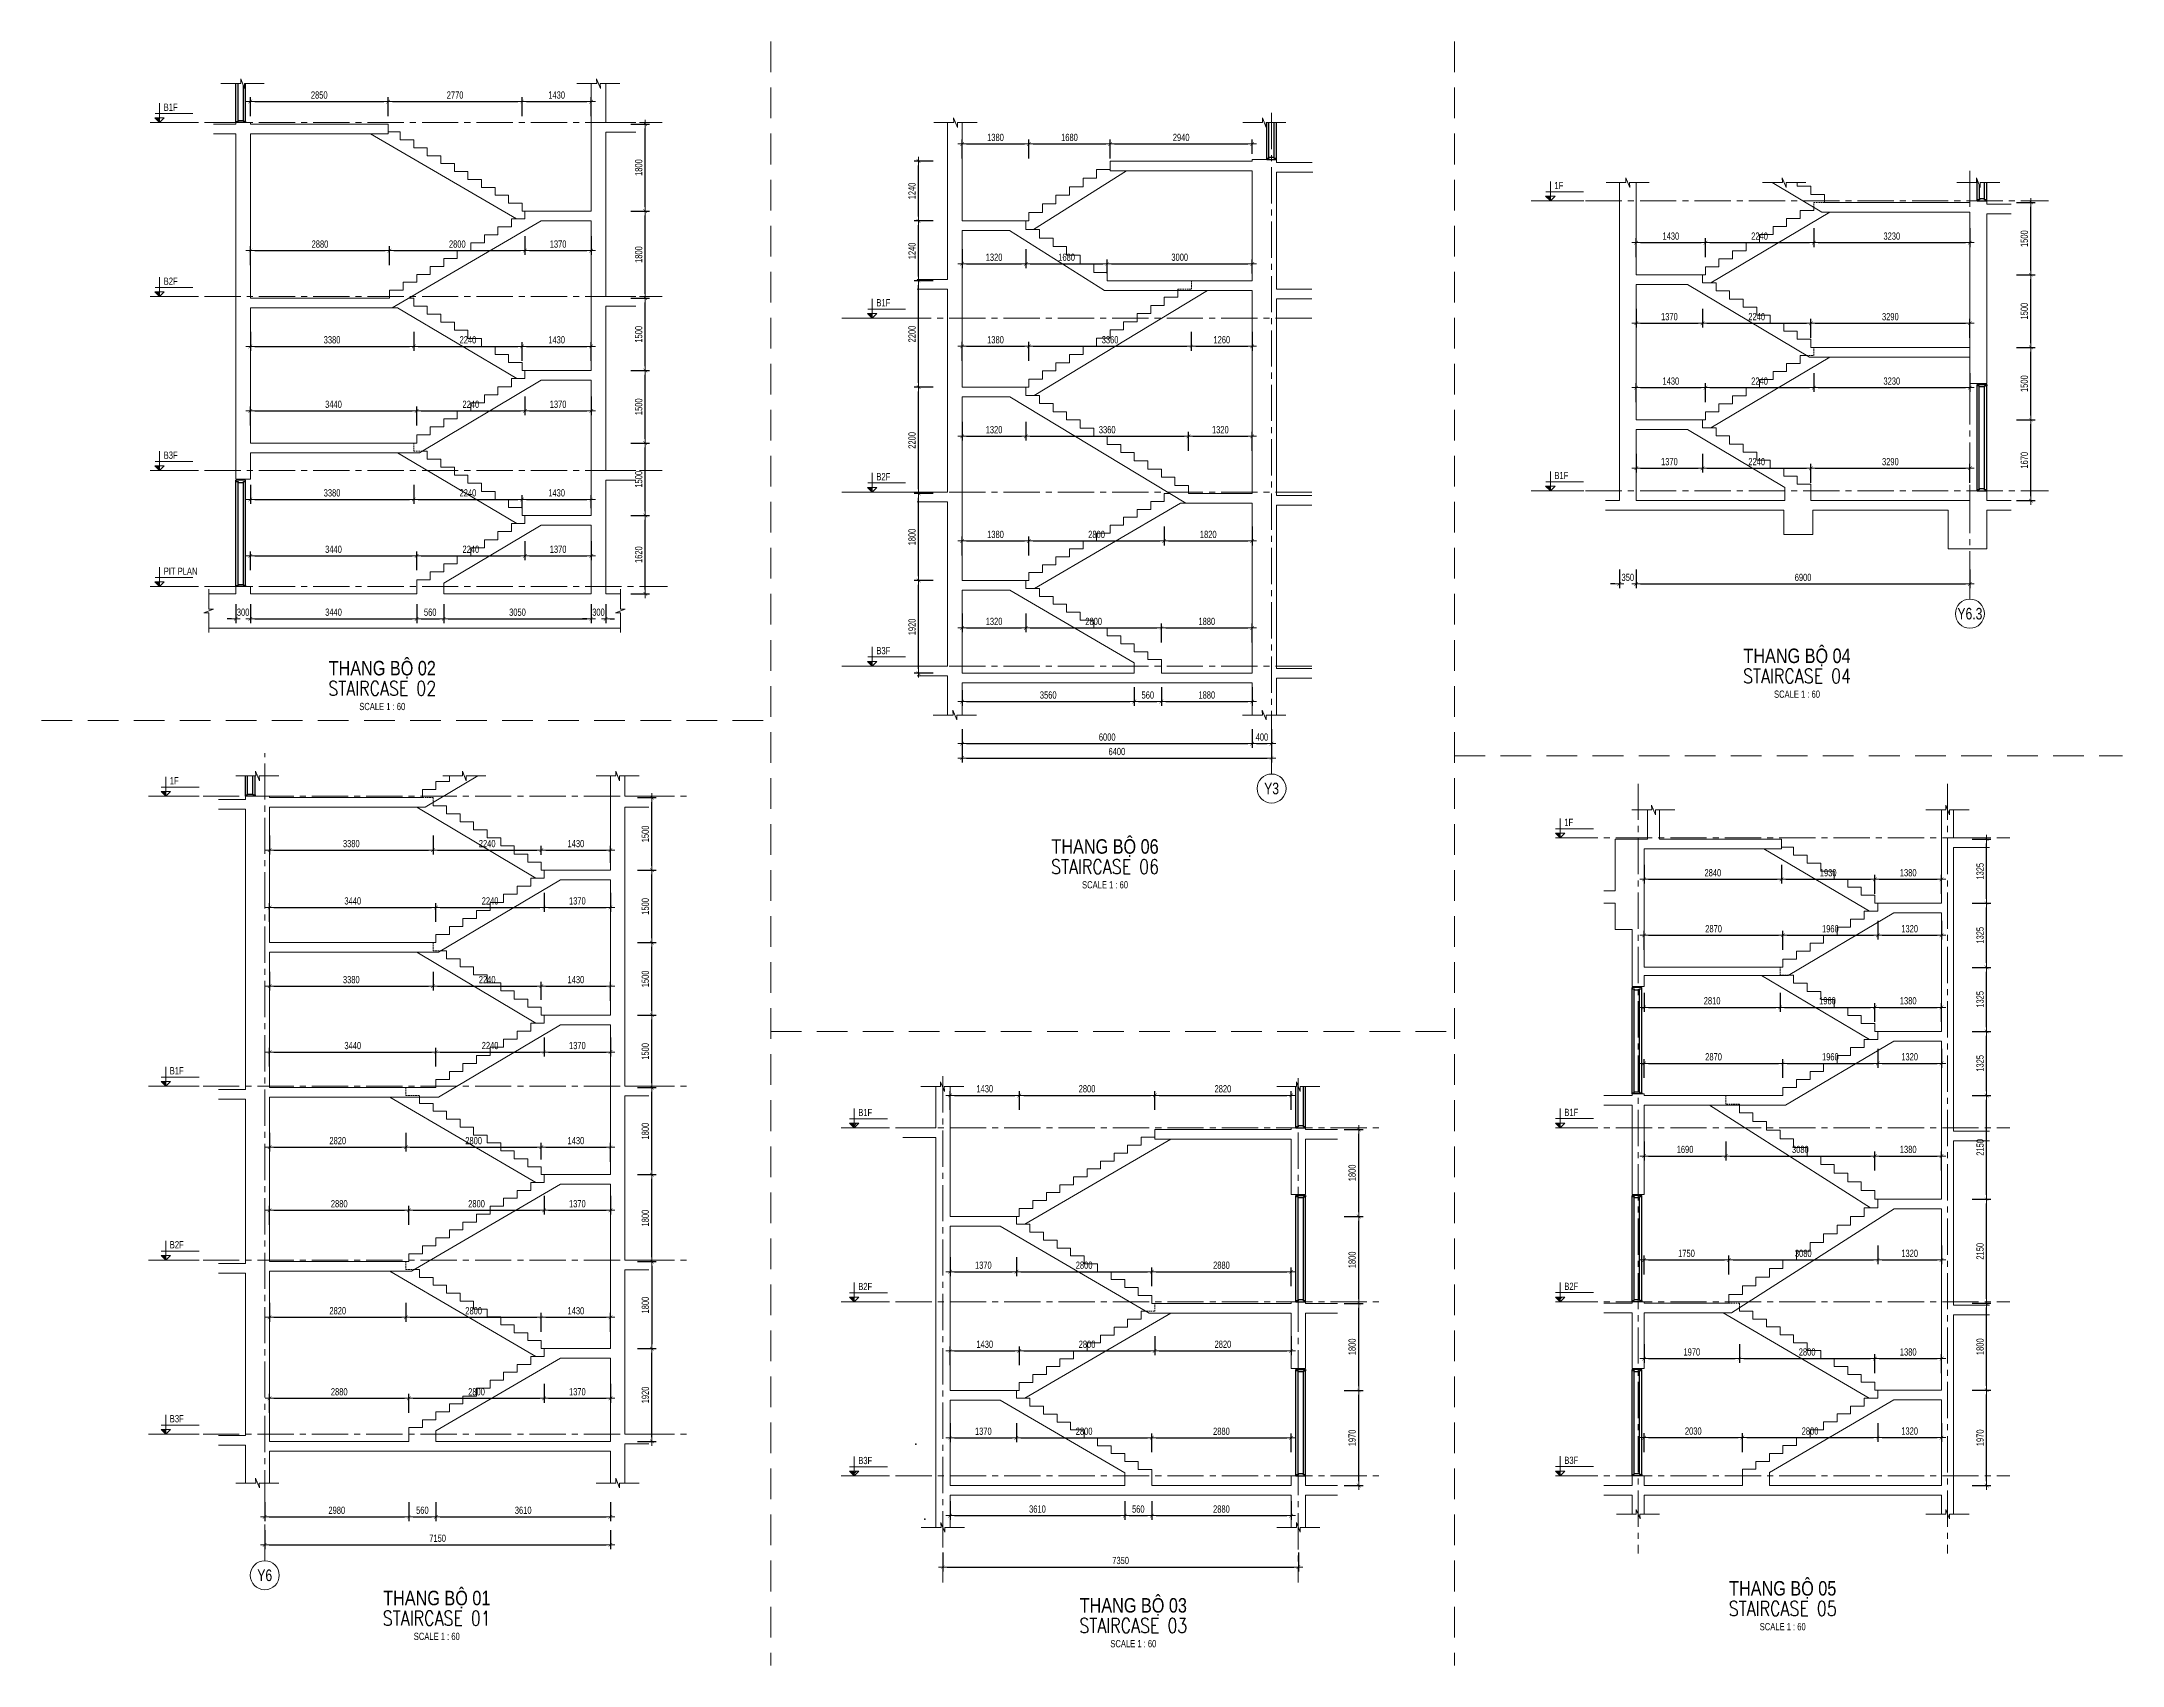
# Model space of a CAD drawing. Header units: millimetres. Extents: x -179076 to 254975, y -18667 to 296191.
# Drawn here: x 10101 to 53135, y 42634 to 76234 of the extents above; entities that cross this region are included whole.
import ezdxf
from ezdxf.enums import TextEntityAlignment as Align

# ---------------------------------------------------------------- set-up
doc = ezdxf.new("R2010")
doc.units = ezdxf.units.MM
doc.linetypes.add('CENTER2', pattern=[1.125, 0.75, -0.125, 0.125, -0.125])
doc.linetypes.add('HIDDEN2', pattern=[4.7625, 3.175, -1.5875])
doc.layers.get('0').update_dxf_attribs({"lineweight": 20})
doc.layers.get('Defpoints').update_dxf_attribs({"color": 151, "lineweight": 9})
doc.layers.add('00_201027_계단단면 작업중_JANG', color=200, linetype='Continuous', plot=False)
doc.layers.add('A-DOOR', color=4, linetype='Continuous')
doc.layers.add('DOOR', color=4, linetype='Continuous')
for name, color, linetype, lineweight in [('NDC_S_ANNO', 7, 'Continuous', 20), ('NDC_S_AXIS', 5, 'CENTER2', 13), ('NDC_S_CONTINUOUS', 3, 'Continuous', 20), ('NDC_S_DIM', 1, 'Continuous', 15), ('NDC_S_ENG TITLE', 3, 'Continuous', 20), ('NDC_S_HIDDEN', 8, 'HIDDEN2', 13), ('NDC_S_SLAB', 2, 'Continuous', 20), ('NDC_S_SYMBOL', 1, 'Continuous', 15), ('NDC_S_TEXT SYMBOL', 7, 'Continuous', 20), ('NDC_S_VN TEXT', 7, 'Continuous', 20), ('NDC_S_VN TITLE', 6, 'Continuous', 35)]:
    doc.layers.add(name, color=color, linetype=linetype, lineweight=lineweight)
doc.styles.add('NDC_ANNO', font='', dxfattribs={"width": 0.8})
doc.styles.add('NDC_DIM', font='', dxfattribs={"width": 0.75})
doc.styles.add('NDC_EN TXT', font='romans.shx', dxfattribs={"width": 0.8})
doc.styles.add('NDC_VIE TXT', font='arial.ttf', dxfattribs={"width": 0.8})
doc.styles.get('NDC_ANNO').set_extended_font_data('Dotum')
doc.styles.get('NDC_DIM').set_extended_font_data('Dotum')
doc.dimstyles.new('NDC_dim_60', dxfattribs={"dimscale": 60, "dimtxt": 2.5, "dimasz": 1.5, "dimexe": 1.5, "dimexo": 2.5, "dimgap": 1, "dimtad": 1, "dimdec": 0, "dimzin": 0, "dimdsep": 46, "dimtxsty": 'NDC_DIM', "dimblk": 'DIMMARK', "dimcen": 0.09, "dimdle": 1.2, "dimclrd": 1, "dimclre": 1, "dimclrt": 3, "dimadec": 0, "dimazin": 0, "dimtfac": 1, "dimtdec": 0, "dimtix": 1, "dimtofl": 0, "dimtmove": 0, "dimatfit": 3, "dimfxl": 5, "dimfxlon": 1, "dimtolj": 1, "dimtzin": 0, "dimarcsym": 0})

msp = doc.modelspace()

# ---------------------------------------------------------------- blocks, each defined once
blk = doc.blocks.new('X-SECTION-2$0$X-SEC-DOO2')
at = {"layer": 'A-DOOR'}
for p, q in [((41976, 101972), (41976, 104172)), ((42176, 101972), (42176, 104172)), ((42021, 102017), (42021, 104127)), ((42131, 102017), (42131, 104127))]:
    blk.add_line(p, q, dxfattribs=at)
for points in [[(41976, 104172), (41976, 104147), (42021, 104147), (42021, 104127), (42131, 104127), (42131, 104147), (42176, 104147), (42176, 104172)], [(41976, 101972), (41976, 101997), (42021, 101997), (42021, 102017), (42131, 102017), (42131, 101997), (42176, 101997), (42176, 101972)]]:
    blk.add_lwpolyline(points, close=True, dxfattribs=at)
at = {"layer": 'Defpoints'}
blk.add_line((41976, 104192), (42176, 104192), dxfattribs=at)
blk = doc.blocks.new('kata_block_CT')
at = {"layer": 'NDC_S_ANNO'}
blk.add_hatch(color=3, dxfattribs=at).paths.add_polyline_path([(0, 1.6), (-1.61, 1.6), (0, 0)])
at = {"layer": 'NDC_S_ANNO', "ltscale": 50}
h = blk.add_hatch(dxfattribs=at)
h.set_pattern_fill('ANSI31', color=256, scale=1.406, style=0)
h.paths.add_polyline_path([(0, 1.6), (0, 0), (1.61, 1.6)])
for p, q in [((11.56, 0), (-1.64, 0)), ((-1.59, 3.14), (11.47, 3.14))]:
    blk.add_line(p, q, dxfattribs=at)
at = {"layer": 'NDC_S_ANNO', "color": 8, "ltscale": 50}
blk.add_lwpolyline([(0, 0), (-1.61, 1.6), (0, 1.6)], dxfattribs=at)
at = {"layer": 'NDC_S_ANNO', "ltscale": 50}
for points in [[(0, 0), (-1.61, 1.6), (0, 1.6)], [(0, 6.69), (0, 0)], [(0, 0), (1.61, 1.6), (0, 1.6)]]:
    blk.add_lwpolyline(points, dxfattribs=at)
at = {"layer": 'NDC_S_TEXT SYMBOL', "color": 3, "style": 'NDC_ANNO', "width": 0.8}
blk.add_attdef('CT', (1.41, 4.07), '', height=2.5, dxfattribs=at)
blk = doc.blocks.new('Drawing name_symbol')
at = {"layer": 'NDC_S_ENG TITLE', "style": 'NDC_EN TXT', "width": 0.8}
blk.add_attdef('SECTDET1', text='', height=5, dxfattribs=at).set_placement((0, 1.01), align=Align.CENTER)
at = {"layer": 'NDC_S_TEXT SYMBOL', "lineweight": 25, "style": 'NDC_ANNO', "width": 0.8}
blk.add_attdef('SSCALE', text='', height=2.5, dxfattribs=at).set_placement((0, -4), align=Align.CENTER)
at = {"layer": 'NDC_S_VN TITLE', "style": 'NDC_VIE TXT', "width": 0.8}
blk.add_attdef('SECTDET2', text='', height=5, dxfattribs=at).set_placement((0, 7.97), align=Align.CENTER)
blk = doc.blocks.new('DIMMARK')
at = {"layer": 'NDC_S_DIM', "color": 1}
blk.add_line((-1.5, 0), (1, 0), dxfattribs=at)
at = {"layer": 'NDC_S_DIM', "color": 2, "const_width": 0.1}
blk.add_lwpolyline([(-0.42, -0.42), (0.42, 0.42)], dxfattribs=at)
blk = doc.blocks.new('*D1135')
at = {"layer": 'Defpoints', "color": 0, "transparency": 16777216}
for p in [(45275, 47347), (43245, 46358), (45275, 46358)]:
    blk.add_point(p, dxfattribs=at)
at = {"layer": 'NDC_S_DIM', "color": 1, "lineweight": -2, "transparency": 16777216}
for p, q in [((43245, 47047), (43245, 47437)), ((43335, 47347), (45185, 47347)), ((45275, 47047), (45275, 47437))]:
    blk.add_line(p, q, dxfattribs=at)
at = {"layer": 'NDC_S_DIM', "color": 1, "lineweight": -2, "transparency": 16777216, "xscale": 90, "yscale": 90, "zscale": 90, "rotation": 180}
blk.add_blockref('DIMMARK', (43245, 47347), dxfattribs=at)
at = {"layer": 'NDC_S_DIM', "color": 1, "lineweight": -2, "transparency": 16777216, "xscale": 90, "yscale": 90, "zscale": 90}
blk.add_blockref('DIMMARK', (45275, 47347), dxfattribs=at)
at = {"layer": 'NDC_S_DIM', "color": 3, "transparency": 16777216, "insert": (44260, 47482), "char_height": 150, "attachment_point": 5, "style": 'NDC_DIM'}
blk.add_mtext('\\A1;2030', dxfattribs=at)
blk = doc.blocks.new('*D1136')
at = {"layer": 'Defpoints', "color": 0, "transparency": 16777216}
for p in [(48075, 48165), (48075, 47347), (45275, 46358)]:
    blk.add_point(p, dxfattribs=at)
at = {"layer": 'NDC_S_DIM', "color": 1, "lineweight": -2, "transparency": 16777216}
for p, q in [((45275, 47047), (45275, 47437)), ((45365, 47347), (47985, 47347)), ((48075, 47647), (48075, 47257))]:
    blk.add_line(p, q, dxfattribs=at)
at = {"layer": 'NDC_S_DIM', "color": 1, "lineweight": -2, "transparency": 16777216, "xscale": 90, "yscale": 90, "zscale": 90, "rotation": 180}
blk.add_blockref('DIMMARK', (45275, 47347), dxfattribs=at)
at = {"layer": 'NDC_S_DIM', "color": 1, "lineweight": -2, "transparency": 16777216, "xscale": 90, "yscale": 90, "zscale": 90}
blk.add_blockref('DIMMARK', (48075, 47347), dxfattribs=at)
at = {"layer": 'NDC_S_DIM', "color": 3, "transparency": 16777216, "insert": (46675, 47482), "char_height": 150, "attachment_point": 5, "style": 'NDC_DIM'}
blk.add_mtext('\\A1;2800', dxfattribs=at)
blk = doc.blocks.new('*D1137')
at = {"layer": 'Defpoints', "color": 0, "transparency": 16777216}
for p in [(48075, 48165), (49395, 48128), (49395, 47347)]:
    blk.add_point(p, dxfattribs=at)
at = {"layer": 'NDC_S_DIM', "color": 1, "lineweight": -2, "transparency": 16777216}
for p, q in [((48075, 47647), (48075, 47257)), ((48165, 47347), (49305, 47347)), ((49395, 47647), (49395, 47257))]:
    blk.add_line(p, q, dxfattribs=at)
at = {"layer": 'NDC_S_DIM', "color": 1, "lineweight": -2, "transparency": 16777216, "xscale": 90, "yscale": 90, "zscale": 90, "rotation": 180}
blk.add_blockref('DIMMARK', (48075, 47347), dxfattribs=at)
at = {"layer": 'NDC_S_DIM', "color": 1, "lineweight": -2, "transparency": 16777216, "xscale": 90, "yscale": 90, "zscale": 90}
blk.add_blockref('DIMMARK', (49395, 47347), dxfattribs=at)
at = {"layer": 'NDC_S_DIM', "color": 3, "transparency": 16777216, "insert": (48735, 47482), "char_height": 150, "attachment_point": 5, "style": 'NDC_DIM'}
blk.add_mtext('\\A1;1320', dxfattribs=at)
blk = doc.blocks.new('*D1138')
at = {"layer": 'Defpoints', "color": 0, "transparency": 16777216}
for p in [(43245, 49928), (45215, 49965), (45215, 48983)]:
    blk.add_point(p, dxfattribs=at)
at = {"layer": 'NDC_S_DIM', "color": 1, "lineweight": -2, "transparency": 16777216}
for p, q in [((43245, 49283), (43245, 48893)), ((45215, 49283), (45215, 48893)), ((43335, 48983), (45125, 48983))]:
    blk.add_line(p, q, dxfattribs=at)
at = {"layer": 'NDC_S_DIM', "color": 1, "lineweight": -2, "transparency": 16777216, "xscale": 90, "yscale": 90, "zscale": 90, "rotation": 180}
blk.add_blockref('DIMMARK', (43245, 48983), dxfattribs=at)
at = {"layer": 'NDC_S_DIM', "color": 1, "lineweight": -2, "transparency": 16777216, "xscale": 90, "yscale": 90, "zscale": 90}
blk.add_blockref('DIMMARK', (45215, 48983), dxfattribs=at)
at = {"layer": 'NDC_S_DIM', "color": 3, "transparency": 16777216, "insert": (44230, 49118), "char_height": 150, "attachment_point": 5, "style": 'NDC_DIM'}
blk.add_mtext('\\A1;1970', dxfattribs=at)
blk = doc.blocks.new('*D1139')
at = {"layer": 'Defpoints', "color": 0, "transparency": 16777216}
for p in [(45215, 49965), (48015, 48983), (48015, 48328)]:
    blk.add_point(p, dxfattribs=at)
at = {"layer": 'NDC_S_DIM', "color": 1, "lineweight": -2, "transparency": 16777216}
for p, q in [((45215, 49283), (45215, 48893)), ((48015, 48683), (48015, 49073)), ((45305, 48983), (47925, 48983))]:
    blk.add_line(p, q, dxfattribs=at)
at = {"layer": 'NDC_S_DIM', "color": 1, "lineweight": -2, "transparency": 16777216, "xscale": 90, "yscale": 90, "zscale": 90, "rotation": 180}
blk.add_blockref('DIMMARK', (45215, 48983), dxfattribs=at)
at = {"layer": 'NDC_S_DIM', "color": 1, "lineweight": -2, "transparency": 16777216, "xscale": 90, "yscale": 90, "zscale": 90}
blk.add_blockref('DIMMARK', (48015, 48983), dxfattribs=at)
at = {"layer": 'NDC_S_DIM', "color": 3, "transparency": 16777216, "insert": (46615, 49118), "char_height": 150, "attachment_point": 5, "style": 'NDC_DIM'}
blk.add_mtext('\\A1;2800', dxfattribs=at)
blk = doc.blocks.new('*D1140')
at = {"layer": 'Defpoints', "color": 0, "transparency": 16777216}
for p in [(49395, 48983), (48015, 48328), (49395, 48328)]:
    blk.add_point(p, dxfattribs=at)
at = {"layer": 'NDC_S_DIM', "color": 1, "lineweight": -2, "transparency": 16777216}
for p, q in [((48015, 48683), (48015, 49073)), ((49395, 48683), (49395, 49073)), ((48105, 48983), (49305, 48983))]:
    blk.add_line(p, q, dxfattribs=at)
at = {"layer": 'NDC_S_DIM', "color": 1, "lineweight": -2, "transparency": 16777216, "xscale": 90, "yscale": 90, "zscale": 90, "rotation": 180}
blk.add_blockref('DIMMARK', (48015, 48983), dxfattribs=at)
at = {"layer": 'NDC_S_DIM', "color": 1, "lineweight": -2, "transparency": 16777216, "xscale": 90, "yscale": 90, "zscale": 90}
blk.add_blockref('DIMMARK', (49395, 48983), dxfattribs=at)
at = {"layer": 'NDC_S_DIM', "color": 3, "transparency": 16777216, "insert": (48705, 49118), "char_height": 150, "attachment_point": 5, "style": 'NDC_DIM'}
blk.add_mtext('\\A1;1380', dxfattribs=at)
blk = doc.blocks.new('*D1141')
at = {"layer": 'Defpoints', "color": 0, "transparency": 16777216}
for p in [(44995, 51024), (43245, 50128), (44995, 50128)]:
    blk.add_point(p, dxfattribs=at)
at = {"layer": 'NDC_S_DIM', "color": 1, "lineweight": -2, "transparency": 16777216}
for p, q in [((43245, 50724), (43245, 51114)), ((43335, 51024), (44905, 51024)), ((44995, 50724), (44995, 51114))]:
    blk.add_line(p, q, dxfattribs=at)
at = {"layer": 'NDC_S_DIM', "color": 1, "lineweight": -2, "transparency": 16777216, "xscale": 90, "yscale": 90, "zscale": 90, "rotation": 180}
blk.add_blockref('DIMMARK', (43245, 51024), dxfattribs=at)
at = {"layer": 'NDC_S_DIM', "color": 1, "lineweight": -2, "transparency": 16777216, "xscale": 90, "yscale": 90, "zscale": 90}
blk.add_blockref('DIMMARK', (44995, 51024), dxfattribs=at)
at = {"layer": 'NDC_S_DIM', "color": 3, "transparency": 16777216, "insert": (44120, 51159), "char_height": 150, "attachment_point": 5, "style": 'NDC_DIM'}
blk.add_mtext('\\A1;1750', dxfattribs=at)
blk = doc.blocks.new('*D1142')
at = {"layer": 'Defpoints', "color": 0, "transparency": 16777216}
for p in [(48075, 52099), (48075, 51024), (44995, 50128)]:
    blk.add_point(p, dxfattribs=at)
at = {"layer": 'NDC_S_DIM', "color": 1, "lineweight": -2, "transparency": 16777216}
for p, q in [((48075, 51324), (48075, 50934)), ((44995, 50724), (44995, 51114)), ((45085, 51024), (47985, 51024))]:
    blk.add_line(p, q, dxfattribs=at)
at = {"layer": 'NDC_S_DIM', "color": 1, "lineweight": -2, "transparency": 16777216, "xscale": 90, "yscale": 90, "zscale": 90, "rotation": 180}
blk.add_blockref('DIMMARK', (44995, 51024), dxfattribs=at)
at = {"layer": 'NDC_S_DIM', "color": 1, "lineweight": -2, "transparency": 16777216, "xscale": 90, "yscale": 90, "zscale": 90}
blk.add_blockref('DIMMARK', (48075, 51024), dxfattribs=at)
at = {"layer": 'NDC_S_DIM', "color": 3, "transparency": 16777216, "insert": (46535, 51159), "char_height": 150, "attachment_point": 5, "style": 'NDC_DIM'}
blk.add_mtext('\\A1;3080', dxfattribs=at)
blk = doc.blocks.new('*D1143')
at = {"layer": 'Defpoints', "color": 0, "transparency": 16777216}
for p in [(48075, 52099), (49395, 52078), (49395, 51024)]:
    blk.add_point(p, dxfattribs=at)
at = {"layer": 'NDC_S_DIM', "color": 1, "lineweight": -2, "transparency": 16777216}
for p, q in [((48075, 51324), (48075, 50934)), ((49395, 51324), (49395, 50934)), ((48165, 51024), (49305, 51024))]:
    blk.add_line(p, q, dxfattribs=at)
at = {"layer": 'NDC_S_DIM', "color": 1, "lineweight": -2, "transparency": 16777216, "xscale": 90, "yscale": 90, "zscale": 90, "rotation": 180}
blk.add_blockref('DIMMARK', (48075, 51024), dxfattribs=at)
at = {"layer": 'NDC_S_DIM', "color": 1, "lineweight": -2, "transparency": 16777216, "xscale": 90, "yscale": 90, "zscale": 90}
blk.add_blockref('DIMMARK', (49395, 51024), dxfattribs=at)
at = {"layer": 'NDC_S_DIM', "color": 3, "transparency": 16777216, "insert": (48735, 51159), "char_height": 150, "attachment_point": 5, "style": 'NDC_DIM'}
blk.add_mtext('\\A1;1320', dxfattribs=at)
blk = doc.blocks.new('*D1144')
at = {"layer": 'Defpoints', "color": 0, "transparency": 16777216}
for p in [(43245, 54428), (44935, 54428), (44935, 53174)]:
    blk.add_point(p, dxfattribs=at)
at = {"layer": 'NDC_S_DIM', "color": 1, "lineweight": -2, "transparency": 16777216}
for p, q in [((43245, 53474), (43245, 53084)), ((44935, 53474), (44935, 53084)), ((43335, 53174), (44845, 53174))]:
    blk.add_line(p, q, dxfattribs=at)
at = {"layer": 'NDC_S_DIM', "color": 1, "lineweight": -2, "transparency": 16777216, "xscale": 90, "yscale": 90, "zscale": 90, "rotation": 180}
blk.add_blockref('DIMMARK', (43245, 53174), dxfattribs=at)
at = {"layer": 'NDC_S_DIM', "color": 1, "lineweight": -2, "transparency": 16777216, "xscale": 90, "yscale": 90, "zscale": 90}
blk.add_blockref('DIMMARK', (44935, 53174), dxfattribs=at)
at = {"layer": 'NDC_S_DIM', "color": 3, "transparency": 16777216, "insert": (44090, 53309), "char_height": 150, "attachment_point": 5, "style": 'NDC_DIM'}
blk.add_mtext('\\A1;1690', dxfattribs=at)
blk = doc.blocks.new('*D1145')
at = {"layer": 'Defpoints', "color": 0, "transparency": 16777216}
for p in [(44935, 54428), (48015, 53174), (48015, 52278)]:
    blk.add_point(p, dxfattribs=at)
at = {"layer": 'NDC_S_DIM', "color": 1, "lineweight": -2, "transparency": 16777216}
for p, q in [((44935, 53474), (44935, 53084)), ((45025, 53174), (47925, 53174)), ((48015, 52874), (48015, 53264))]:
    blk.add_line(p, q, dxfattribs=at)
at = {"layer": 'NDC_S_DIM', "color": 1, "lineweight": -2, "transparency": 16777216, "xscale": 90, "yscale": 90, "zscale": 90, "rotation": 180}
blk.add_blockref('DIMMARK', (44935, 53174), dxfattribs=at)
at = {"layer": 'NDC_S_DIM', "color": 1, "lineweight": -2, "transparency": 16777216, "xscale": 90, "yscale": 90, "zscale": 90}
blk.add_blockref('DIMMARK', (48015, 53174), dxfattribs=at)
at = {"layer": 'NDC_S_DIM', "color": 3, "transparency": 16777216, "insert": (46475, 53309), "char_height": 150, "attachment_point": 5, "style": 'NDC_DIM'}
blk.add_mtext('\\A1;3080', dxfattribs=at)
blk = doc.blocks.new('*D1146')
at = {"layer": 'Defpoints', "color": 0, "transparency": 16777216}
for p in [(49395, 53174), (48015, 52278), (49395, 52278)]:
    blk.add_point(p, dxfattribs=at)
at = {"layer": 'NDC_S_DIM', "color": 1, "lineweight": -2, "transparency": 16777216}
for p, q in [((48015, 52874), (48015, 53264)), ((48105, 53174), (49305, 53174)), ((49395, 52874), (49395, 53264))]:
    blk.add_line(p, q, dxfattribs=at)
at = {"layer": 'NDC_S_DIM', "color": 1, "lineweight": -2, "transparency": 16777216, "xscale": 90, "yscale": 90, "zscale": 90, "rotation": 180}
blk.add_blockref('DIMMARK', (48015, 53174), dxfattribs=at)
at = {"layer": 'NDC_S_DIM', "color": 1, "lineweight": -2, "transparency": 16777216, "xscale": 90, "yscale": 90, "zscale": 90}
blk.add_blockref('DIMMARK', (49395, 53174), dxfattribs=at)
at = {"layer": 'NDC_S_DIM', "color": 3, "transparency": 16777216, "insert": (48705, 53309), "char_height": 150, "attachment_point": 5, "style": 'NDC_DIM'}
blk.add_mtext('\\A1;1380', dxfattribs=at)
blk = doc.blocks.new('*D1147')
at = {"layer": 'Defpoints', "color": 0, "transparency": 16777216}
for p in [(46115, 55091), (43245, 54428), (46115, 54428)]:
    blk.add_point(p, dxfattribs=at)
at = {"layer": 'NDC_S_DIM', "color": 1, "lineweight": -2, "transparency": 16777216}
for p, q in [((43245, 54791), (43245, 55181)), ((43335, 55091), (46025, 55091)), ((46115, 54791), (46115, 55181))]:
    blk.add_line(p, q, dxfattribs=at)
at = {"layer": 'NDC_S_DIM', "color": 1, "lineweight": -2, "transparency": 16777216, "xscale": 90, "yscale": 90, "zscale": 90, "rotation": 180}
blk.add_blockref('DIMMARK', (43245, 55091), dxfattribs=at)
at = {"layer": 'NDC_S_DIM', "color": 1, "lineweight": -2, "transparency": 16777216, "xscale": 90, "yscale": 90, "zscale": 90}
blk.add_blockref('DIMMARK', (46115, 55091), dxfattribs=at)
at = {"layer": 'NDC_S_DIM', "color": 3, "transparency": 16777216, "insert": (44680, 55226), "char_height": 150, "attachment_point": 5, "style": 'NDC_DIM'}
blk.add_mtext('\\A1;2870', dxfattribs=at)
blk = doc.blocks.new('*D1148')
at = {"layer": 'Defpoints', "color": 0, "transparency": 16777216}
for p in [(48075, 55588), (48075, 55091), (46115, 54428)]:
    blk.add_point(p, dxfattribs=at)
at = {"layer": 'NDC_S_DIM', "color": 1, "lineweight": -2, "transparency": 16777216}
for p, q in [((46115, 54791), (46115, 55181)), ((46205, 55091), (47985, 55091)), ((48075, 55391), (48075, 55001))]:
    blk.add_line(p, q, dxfattribs=at)
at = {"layer": 'NDC_S_DIM', "color": 1, "lineweight": -2, "transparency": 16777216, "xscale": 90, "yscale": 90, "zscale": 90, "rotation": 180}
blk.add_blockref('DIMMARK', (46115, 55091), dxfattribs=at)
at = {"layer": 'NDC_S_DIM', "color": 1, "lineweight": -2, "transparency": 16777216, "xscale": 90, "yscale": 90, "zscale": 90}
blk.add_blockref('DIMMARK', (48075, 55091), dxfattribs=at)
at = {"layer": 'NDC_S_DIM', "color": 3, "transparency": 16777216, "insert": (47095, 55226), "char_height": 150, "attachment_point": 5, "style": 'NDC_DIM'}
blk.add_mtext('\\A1;1960', dxfattribs=at)
blk = doc.blocks.new('*D1149')
at = {"layer": 'Defpoints', "color": 0, "transparency": 16777216}
for p in [(48075, 55588), (49395, 55553), (49395, 55091)]:
    blk.add_point(p, dxfattribs=at)
at = {"layer": 'NDC_S_DIM', "color": 1, "lineweight": -2, "transparency": 16777216}
for p, q in [((48075, 55391), (48075, 55001)), ((48165, 55091), (49305, 55091)), ((49395, 55391), (49395, 55001))]:
    blk.add_line(p, q, dxfattribs=at)
at = {"layer": 'NDC_S_DIM', "color": 1, "lineweight": -2, "transparency": 16777216, "xscale": 90, "yscale": 90, "zscale": 90, "rotation": 180}
blk.add_blockref('DIMMARK', (48075, 55091), dxfattribs=at)
at = {"layer": 'NDC_S_DIM', "color": 1, "lineweight": -2, "transparency": 16777216, "xscale": 90, "yscale": 90, "zscale": 90}
blk.add_blockref('DIMMARK', (49395, 55091), dxfattribs=at)
at = {"layer": 'NDC_S_DIM', "color": 3, "transparency": 16777216, "insert": (48735, 55226), "char_height": 150, "attachment_point": 5, "style": 'NDC_DIM'}
blk.add_mtext('\\A1;1320', dxfattribs=at)
blk = doc.blocks.new('*D1150')
at = {"layer": 'Defpoints', "color": 0, "transparency": 16777216}
for p in [(43245, 57078), (46055, 57078), (46055, 56250)]:
    blk.add_point(p, dxfattribs=at)
at = {"layer": 'NDC_S_DIM', "color": 1, "lineweight": -2, "transparency": 16777216}
for p, q in [((43245, 56550), (43245, 56160)), ((46055, 56550), (46055, 56160)), ((43335, 56250), (45965, 56250))]:
    blk.add_line(p, q, dxfattribs=at)
at = {"layer": 'NDC_S_DIM', "color": 1, "lineweight": -2, "transparency": 16777216, "xscale": 90, "yscale": 90, "zscale": 90, "rotation": 180}
blk.add_blockref('DIMMARK', (43245, 56250), dxfattribs=at)
at = {"layer": 'NDC_S_DIM', "color": 1, "lineweight": -2, "transparency": 16777216, "xscale": 90, "yscale": 90, "zscale": 90}
blk.add_blockref('DIMMARK', (46055, 56250), dxfattribs=at)
at = {"layer": 'NDC_S_DIM', "color": 3, "transparency": 16777216, "insert": (44650, 56385), "char_height": 150, "attachment_point": 5, "style": 'NDC_DIM'}
blk.add_mtext('\\A1;2810', dxfattribs=at)
blk = doc.blocks.new('*D1151')
at = {"layer": 'Defpoints', "color": 0, "transparency": 16777216}
for p in [(46055, 57078), (48015, 56250), (48015, 55753)]:
    blk.add_point(p, dxfattribs=at)
at = {"layer": 'NDC_S_DIM', "color": 1, "lineweight": -2, "transparency": 16777216}
for p, q in [((46055, 56550), (46055, 56160)), ((46145, 56250), (47925, 56250)), ((48015, 55950), (48015, 56340))]:
    blk.add_line(p, q, dxfattribs=at)
at = {"layer": 'NDC_S_DIM', "color": 1, "lineweight": -2, "transparency": 16777216, "xscale": 90, "yscale": 90, "zscale": 90, "rotation": 180}
blk.add_blockref('DIMMARK', (46055, 56250), dxfattribs=at)
at = {"layer": 'NDC_S_DIM', "color": 1, "lineweight": -2, "transparency": 16777216, "xscale": 90, "yscale": 90, "zscale": 90}
blk.add_blockref('DIMMARK', (48015, 56250), dxfattribs=at)
at = {"layer": 'NDC_S_DIM', "color": 3, "transparency": 16777216, "insert": (47035, 56385), "char_height": 150, "attachment_point": 5, "style": 'NDC_DIM'}
blk.add_mtext('\\A1;1960', dxfattribs=at)
blk = doc.blocks.new('*D1152')
at = {"layer": 'Defpoints', "color": 0, "transparency": 16777216}
for p in [(49395, 56250), (48015, 55753), (49395, 55753)]:
    blk.add_point(p, dxfattribs=at)
at = {"layer": 'NDC_S_DIM', "color": 1, "lineweight": -2, "transparency": 16777216}
for p, q in [((48015, 55950), (48015, 56340)), ((48105, 56250), (49305, 56250)), ((49395, 55950), (49395, 56340))]:
    blk.add_line(p, q, dxfattribs=at)
at = {"layer": 'NDC_S_DIM', "color": 1, "lineweight": -2, "transparency": 16777216, "xscale": 90, "yscale": 90, "zscale": 90, "rotation": 180}
blk.add_blockref('DIMMARK', (48015, 56250), dxfattribs=at)
at = {"layer": 'NDC_S_DIM', "color": 1, "lineweight": -2, "transparency": 16777216, "xscale": 90, "yscale": 90, "zscale": 90}
blk.add_blockref('DIMMARK', (49395, 56250), dxfattribs=at)
at = {"layer": 'NDC_S_DIM', "color": 3, "transparency": 16777216, "insert": (48705, 56385), "char_height": 150, "attachment_point": 5, "style": 'NDC_DIM'}
blk.add_mtext('\\A1;1380', dxfattribs=at)
blk = doc.blocks.new('*D1153')
at = {"layer": 'Defpoints', "color": 0, "transparency": 16777216}
for p in [(46115, 57741), (43245, 57078), (46115, 57078)]:
    blk.add_point(p, dxfattribs=at)
at = {"layer": 'NDC_S_DIM', "color": 1, "lineweight": -2, "transparency": 16777216}
for p, q in [((43245, 57441), (43245, 57831)), ((43335, 57741), (46025, 57741)), ((46115, 57441), (46115, 57831))]:
    blk.add_line(p, q, dxfattribs=at)
at = {"layer": 'NDC_S_DIM', "color": 1, "lineweight": -2, "transparency": 16777216, "xscale": 90, "yscale": 90, "zscale": 90, "rotation": 180}
blk.add_blockref('DIMMARK', (43245, 57741), dxfattribs=at)
at = {"layer": 'NDC_S_DIM', "color": 1, "lineweight": -2, "transparency": 16777216, "xscale": 90, "yscale": 90, "zscale": 90}
blk.add_blockref('DIMMARK', (46115, 57741), dxfattribs=at)
at = {"layer": 'NDC_S_DIM', "color": 3, "transparency": 16777216, "insert": (44680, 57876), "char_height": 150, "attachment_point": 5, "style": 'NDC_DIM'}
blk.add_mtext('\\A1;2870', dxfattribs=at)
blk = doc.blocks.new('*D1154')
at = {"layer": 'Defpoints', "color": 0, "transparency": 16777216}
for p in [(48075, 58238), (48075, 57741), (46115, 57078)]:
    blk.add_point(p, dxfattribs=at)
at = {"layer": 'NDC_S_DIM', "color": 1, "lineweight": -2, "transparency": 16777216}
for p, q in [((46115, 57441), (46115, 57831)), ((46205, 57741), (47985, 57741)), ((48075, 58041), (48075, 57651))]:
    blk.add_line(p, q, dxfattribs=at)
at = {"layer": 'NDC_S_DIM', "color": 1, "lineweight": -2, "transparency": 16777216, "xscale": 90, "yscale": 90, "zscale": 90, "rotation": 180}
blk.add_blockref('DIMMARK', (46115, 57741), dxfattribs=at)
at = {"layer": 'NDC_S_DIM', "color": 1, "lineweight": -2, "transparency": 16777216, "xscale": 90, "yscale": 90, "zscale": 90}
blk.add_blockref('DIMMARK', (48075, 57741), dxfattribs=at)
at = {"layer": 'NDC_S_DIM', "color": 3, "transparency": 16777216, "insert": (47095, 57876), "char_height": 150, "attachment_point": 5, "style": 'NDC_DIM'}
blk.add_mtext('\\A1;1960', dxfattribs=at)
blk = doc.blocks.new('*D1155')
at = {"layer": 'Defpoints', "color": 0, "transparency": 16777216}
for p in [(48075, 58238), (49395, 58203), (49395, 57741)]:
    blk.add_point(p, dxfattribs=at)
at = {"layer": 'NDC_S_DIM', "color": 1, "lineweight": -2, "transparency": 16777216}
for p, q in [((48075, 58041), (48075, 57651)), ((48165, 57741), (49305, 57741)), ((49395, 58041), (49395, 57651))]:
    blk.add_line(p, q, dxfattribs=at)
at = {"layer": 'NDC_S_DIM', "color": 1, "lineweight": -2, "transparency": 16777216, "xscale": 90, "yscale": 90, "zscale": 90, "rotation": 180}
blk.add_blockref('DIMMARK', (48075, 57741), dxfattribs=at)
at = {"layer": 'NDC_S_DIM', "color": 1, "lineweight": -2, "transparency": 16777216, "xscale": 90, "yscale": 90, "zscale": 90}
blk.add_blockref('DIMMARK', (49395, 57741), dxfattribs=at)
at = {"layer": 'NDC_S_DIM', "color": 3, "transparency": 16777216, "insert": (48735, 57876), "char_height": 150, "attachment_point": 5, "style": 'NDC_DIM'}
blk.add_mtext('\\A1;1320', dxfattribs=at)
blk = doc.blocks.new('*D1156')
at = {"layer": 'Defpoints', "color": 0, "transparency": 16777216}
for p in [(43245, 59528), (46085, 59563), (46085, 58900)]:
    blk.add_point(p, dxfattribs=at)
at = {"layer": 'NDC_S_DIM', "color": 1, "lineweight": -2, "transparency": 16777216}
for p, q in [((43245, 59200), (43245, 58810)), ((46085, 59200), (46085, 58810)), ((43335, 58900), (45995, 58900))]:
    blk.add_line(p, q, dxfattribs=at)
at = {"layer": 'NDC_S_DIM', "color": 1, "lineweight": -2, "transparency": 16777216, "xscale": 90, "yscale": 90, "zscale": 90, "rotation": 180}
blk.add_blockref('DIMMARK', (43245, 58900), dxfattribs=at)
at = {"layer": 'NDC_S_DIM', "color": 1, "lineweight": -2, "transparency": 16777216, "xscale": 90, "yscale": 90, "zscale": 90}
blk.add_blockref('DIMMARK', (46085, 58900), dxfattribs=at)
at = {"layer": 'NDC_S_DIM', "color": 3, "transparency": 16777216, "insert": (44665, 59035), "char_height": 150, "attachment_point": 5, "style": 'NDC_DIM'}
blk.add_mtext('\\A1;2840', dxfattribs=at)
blk = doc.blocks.new('*D1157')
at = {"layer": 'Defpoints', "color": 0, "transparency": 16777216}
for p in [(46085, 59563), (48015, 58900), (48015, 58403)]:
    blk.add_point(p, dxfattribs=at)
at = {"layer": 'NDC_S_DIM', "color": 1, "lineweight": -2, "transparency": 16777216}
for p, q in [((46085, 59200), (46085, 58810)), ((48015, 58600), (48015, 58990)), ((46175, 58900), (47925, 58900))]:
    blk.add_line(p, q, dxfattribs=at)
at = {"layer": 'NDC_S_DIM', "color": 1, "lineweight": -2, "transparency": 16777216, "xscale": 90, "yscale": 90, "zscale": 90, "rotation": 180}
blk.add_blockref('DIMMARK', (46085, 58900), dxfattribs=at)
at = {"layer": 'NDC_S_DIM', "color": 1, "lineweight": -2, "transparency": 16777216, "xscale": 90, "yscale": 90, "zscale": 90}
blk.add_blockref('DIMMARK', (48015, 58900), dxfattribs=at)
at = {"layer": 'NDC_S_DIM', "color": 3, "transparency": 16777216, "insert": (47050, 59035), "char_height": 150, "attachment_point": 5, "style": 'NDC_DIM'}
blk.add_mtext('\\A1;1930', dxfattribs=at)
blk = doc.blocks.new('*D1158')
at = {"layer": 'Defpoints', "color": 0, "transparency": 16777216}
for p in [(49395, 58900), (48015, 58403), (49395, 58403)]:
    blk.add_point(p, dxfattribs=at)
at = {"layer": 'NDC_S_DIM', "color": 1, "lineweight": -2, "transparency": 16777216}
for p, q in [((48015, 58600), (48015, 58990)), ((49395, 58600), (49395, 58990)), ((48105, 58900), (49305, 58900))]:
    blk.add_line(p, q, dxfattribs=at)
at = {"layer": 'NDC_S_DIM', "color": 1, "lineweight": -2, "transparency": 16777216, "xscale": 90, "yscale": 90, "zscale": 90, "rotation": 180}
blk.add_blockref('DIMMARK', (48015, 58900), dxfattribs=at)
at = {"layer": 'NDC_S_DIM', "color": 1, "lineweight": -2, "transparency": 16777216, "xscale": 90, "yscale": 90, "zscale": 90}
blk.add_blockref('DIMMARK', (49395, 58900), dxfattribs=at)
at = {"layer": 'NDC_S_DIM', "color": 3, "transparency": 16777216, "insert": (48705, 59035), "char_height": 150, "attachment_point": 5, "style": 'NDC_DIM'}
blk.add_mtext('\\A1;1380', dxfattribs=at)
blk = doc.blocks.new('*D1584')
at = {"layer": 'Defpoints', "color": 0, "transparency": 16777216}
for p in [(14716, 47419), (17696, 47269), (17696, 45708)]:
    blk.add_point(p, dxfattribs=at)
at = {"layer": 'NDC_S_DIM', "color": 1, "lineweight": -2, "transparency": 16777216}
for p, q in [((14716, 46008), (14716, 45618)), ((14806, 45708), (17606, 45708)), ((17696, 46008), (17696, 45618))]:
    blk.add_line(p, q, dxfattribs=at)
at = {"layer": 'NDC_S_DIM', "color": 1, "lineweight": -2, "transparency": 16777216, "xscale": 90, "yscale": 90, "zscale": 90, "rotation": 180}
blk.add_blockref('DIMMARK', (14716, 45708), dxfattribs=at)
at = {"layer": 'NDC_S_DIM', "color": 1, "lineweight": -2, "transparency": 16777216, "xscale": 90, "yscale": 90, "zscale": 90}
blk.add_blockref('DIMMARK', (17696, 45708), dxfattribs=at)
at = {"layer": 'NDC_S_DIM', "color": 3, "transparency": 16777216, "insert": (16206, 45843), "char_height": 150, "attachment_point": 5, "style": 'NDC_DIM'}
blk.add_mtext('\\A1;2980', dxfattribs=at)
blk = doc.blocks.new('*D1585')
at = {"layer": 'Defpoints', "color": 0, "transparency": 16777216}
for p in [(17696, 47269), (18256, 47269), (18256, 45708)]:
    blk.add_point(p, dxfattribs=at)
at = {"layer": 'NDC_S_DIM', "color": 1, "lineweight": -2, "transparency": 16777216}
for p, q in [((17696, 46008), (17696, 45618)), ((17786, 45708), (18166, 45708)), ((18256, 46008), (18256, 45618))]:
    blk.add_line(p, q, dxfattribs=at)
at = {"layer": 'NDC_S_DIM', "color": 1, "lineweight": -2, "transparency": 16777216, "xscale": 90, "yscale": 90, "zscale": 90, "rotation": 180}
blk.add_blockref('DIMMARK', (17696, 45708), dxfattribs=at)
at = {"layer": 'NDC_S_DIM', "color": 1, "lineweight": -2, "transparency": 16777216, "xscale": 90, "yscale": 90, "zscale": 90}
blk.add_blockref('DIMMARK', (18256, 45708), dxfattribs=at)
at = {"layer": 'NDC_S_DIM', "color": 3, "transparency": 16777216, "insert": (17976, 45843), "char_height": 150, "attachment_point": 5, "style": 'NDC_DIM'}
blk.add_mtext('\\A1;560', dxfattribs=at)
blk = doc.blocks.new('*D1586')
at = {"layer": 'Defpoints', "color": 0, "transparency": 16777216}
for p in [(18256, 47269), (21866, 47069), (21866, 45708)]:
    blk.add_point(p, dxfattribs=at)
at = {"layer": 'NDC_S_DIM', "color": 1, "lineweight": -2, "transparency": 16777216}
for p, q in [((18256, 46008), (18256, 45618)), ((18346, 45708), (21776, 45708)), ((21866, 46008), (21866, 45618))]:
    blk.add_line(p, q, dxfattribs=at)
at = {"layer": 'NDC_S_DIM', "color": 1, "lineweight": -2, "transparency": 16777216, "xscale": 90, "yscale": 90, "zscale": 90, "rotation": 180}
blk.add_blockref('DIMMARK', (18256, 45708), dxfattribs=at)
at = {"layer": 'NDC_S_DIM', "color": 1, "lineweight": -2, "transparency": 16777216, "xscale": 90, "yscale": 90, "zscale": 90}
blk.add_blockref('DIMMARK', (21866, 45708), dxfattribs=at)
at = {"layer": 'NDC_S_DIM', "color": 3, "transparency": 16777216, "insert": (20061, 45843), "char_height": 150, "attachment_point": 5, "style": 'NDC_DIM'}
blk.add_mtext('\\A1;3610', dxfattribs=at)
blk = doc.blocks.new('*D1587')
at = {"layer": 'Defpoints', "color": 0, "transparency": 16777216}
for p in [(14716, 47419), (21866, 47069), (21866, 45129)]:
    blk.add_point(p, dxfattribs=at)
at = {"layer": 'NDC_S_DIM', "color": 1, "lineweight": -2, "transparency": 16777216}
for p, q in [((14716, 45429), (14716, 45039)), ((21866, 45429), (21866, 45039)), ((14806, 45129), (21776, 45129))]:
    blk.add_line(p, q, dxfattribs=at)
at = {"layer": 'NDC_S_DIM', "color": 1, "lineweight": -2, "transparency": 16777216, "xscale": 90, "yscale": 90, "zscale": 90, "rotation": 180}
blk.add_blockref('DIMMARK', (14716, 45129), dxfattribs=at)
at = {"layer": 'NDC_S_DIM', "color": 1, "lineweight": -2, "transparency": 16777216, "xscale": 90, "yscale": 90, "zscale": 90}
blk.add_blockref('DIMMARK', (21866, 45129), dxfattribs=at)
at = {"layer": 'NDC_S_DIM', "color": 3, "transparency": 16777216, "insert": (18291, 45264), "char_height": 150, "attachment_point": 5, "style": 'NDC_DIM'}
blk.add_mtext('\\A1;7150', dxfattribs=at)
blk = doc.blocks.new('*U187')
at = {"layer": 'NDC_S_SYMBOL'}
blk.add_line((0, 5), (0, 9), dxfattribs=at)
blk.add_circle((0, 0), 5, dxfattribs=at)
at = {"layer": 'NDC_S_TEXT SYMBOL', "color": 7, "style": 'NDC_ANNO', "width": 0.8}
blk.add_attdef('GRID', text='', height=4, dxfattribs=at).set_placement((0, 0), align=Align.MIDDLE)
blk = doc.blocks.new('*D1588')
at = {"layer": 'Defpoints', "color": 0, "transparency": 16777216}
for p in [(17696, 48160), (14816, 47269), (17696, 47269)]:
    blk.add_point(p, dxfattribs=at)
at = {"layer": 'NDC_S_DIM', "color": 1, "lineweight": -2, "transparency": 16777216}
for p, q in [((14816, 47860), (14816, 48250)), ((17696, 47860), (17696, 48250)), ((14906, 48160), (17606, 48160))]:
    blk.add_line(p, q, dxfattribs=at)
at = {"layer": 'NDC_S_DIM', "color": 1, "lineweight": -2, "transparency": 16777216, "xscale": 90, "yscale": 90, "zscale": 90, "rotation": 180}
blk.add_blockref('DIMMARK', (14816, 48160), dxfattribs=at)
at = {"layer": 'NDC_S_DIM', "color": 1, "lineweight": -2, "transparency": 16777216, "xscale": 90, "yscale": 90, "zscale": 90}
blk.add_blockref('DIMMARK', (17696, 48160), dxfattribs=at)
at = {"layer": 'NDC_S_DIM', "color": 3, "transparency": 16777216, "insert": (16256, 48295), "char_height": 150, "attachment_point": 5, "style": 'NDC_DIM'}
blk.add_mtext('\\A1;2880', dxfattribs=at)
blk = doc.blocks.new('*D1589')
at = {"layer": 'Defpoints', "color": 0, "transparency": 16777216}
for p in [(20496, 49026), (20496, 48160), (17696, 47269)]:
    blk.add_point(p, dxfattribs=at)
at = {"layer": 'NDC_S_DIM', "color": 1, "lineweight": -2, "transparency": 16777216}
for p, q in [((17696, 47860), (17696, 48250)), ((20496, 48460), (20496, 48070)), ((17786, 48160), (20406, 48160))]:
    blk.add_line(p, q, dxfattribs=at)
at = {"layer": 'NDC_S_DIM', "color": 1, "lineweight": -2, "transparency": 16777216, "xscale": 90, "yscale": 90, "zscale": 90, "rotation": 180}
blk.add_blockref('DIMMARK', (17696, 48160), dxfattribs=at)
at = {"layer": 'NDC_S_DIM', "color": 1, "lineweight": -2, "transparency": 16777216, "xscale": 90, "yscale": 90, "zscale": 90}
blk.add_blockref('DIMMARK', (20496, 48160), dxfattribs=at)
at = {"layer": 'NDC_S_DIM', "color": 3, "transparency": 16777216, "insert": (19096, 48295), "char_height": 150, "attachment_point": 5, "style": 'NDC_DIM'}
blk.add_mtext('\\A1;2800', dxfattribs=at)
blk = doc.blocks.new('*D1590')
at = {"layer": 'Defpoints', "color": 0, "transparency": 16777216}
for p in [(20496, 49026), (21866, 48989), (21866, 48160)]:
    blk.add_point(p, dxfattribs=at)
at = {"layer": 'NDC_S_DIM', "color": 1, "lineweight": -2, "transparency": 16777216}
for p, q in [((20496, 48460), (20496, 48070)), ((21866, 48460), (21866, 48070)), ((20586, 48160), (21776, 48160))]:
    blk.add_line(p, q, dxfattribs=at)
at = {"layer": 'NDC_S_DIM', "color": 1, "lineweight": -2, "transparency": 16777216, "xscale": 90, "yscale": 90, "zscale": 90, "rotation": 180}
blk.add_blockref('DIMMARK', (20496, 48160), dxfattribs=at)
at = {"layer": 'NDC_S_DIM', "color": 1, "lineweight": -2, "transparency": 16777216, "xscale": 90, "yscale": 90, "zscale": 90}
blk.add_blockref('DIMMARK', (21866, 48160), dxfattribs=at)
at = {"layer": 'NDC_S_DIM', "color": 3, "transparency": 16777216, "insert": (21181, 48295), "char_height": 150, "attachment_point": 5, "style": 'NDC_DIM'}
blk.add_mtext('\\A1;1370', dxfattribs=at)
blk = doc.blocks.new('*D1591')
at = {"layer": 'Defpoints', "color": 0, "transparency": 16777216}
for p in [(14816, 50989), (17636, 50989), (17636, 49836)]:
    blk.add_point(p, dxfattribs=at)
at = {"layer": 'NDC_S_DIM', "color": 1, "lineweight": -2, "transparency": 16777216}
for p, q in [((14816, 50136), (14816, 49746)), ((17636, 50136), (17636, 49746)), ((14906, 49836), (17546, 49836))]:
    blk.add_line(p, q, dxfattribs=at)
at = {"layer": 'NDC_S_DIM', "color": 1, "lineweight": -2, "transparency": 16777216, "xscale": 90, "yscale": 90, "zscale": 90, "rotation": 180}
blk.add_blockref('DIMMARK', (14816, 49836), dxfattribs=at)
at = {"layer": 'NDC_S_DIM', "color": 1, "lineweight": -2, "transparency": 16777216, "xscale": 90, "yscale": 90, "zscale": 90}
blk.add_blockref('DIMMARK', (17636, 49836), dxfattribs=at)
at = {"layer": 'NDC_S_DIM', "color": 3, "transparency": 16777216, "insert": (16226, 49971), "char_height": 150, "attachment_point": 5, "style": 'NDC_DIM'}
blk.add_mtext('\\A1;2820', dxfattribs=at)
blk = doc.blocks.new('*D1592')
at = {"layer": 'Defpoints', "color": 0, "transparency": 16777216}
for p in [(17636, 50989), (20436, 49836), (20436, 49353)]:
    blk.add_point(p, dxfattribs=at)
at = {"layer": 'NDC_S_DIM', "color": 1, "lineweight": -2, "transparency": 16777216}
for p, q in [((17636, 50136), (17636, 49746)), ((20436, 49536), (20436, 49926)), ((17726, 49836), (20346, 49836))]:
    blk.add_line(p, q, dxfattribs=at)
at = {"layer": 'NDC_S_DIM', "color": 1, "lineweight": -2, "transparency": 16777216, "xscale": 90, "yscale": 90, "zscale": 90, "rotation": 180}
blk.add_blockref('DIMMARK', (17636, 49836), dxfattribs=at)
at = {"layer": 'NDC_S_DIM', "color": 1, "lineweight": -2, "transparency": 16777216, "xscale": 90, "yscale": 90, "zscale": 90}
blk.add_blockref('DIMMARK', (20436, 49836), dxfattribs=at)
at = {"layer": 'NDC_S_DIM', "color": 3, "transparency": 16777216, "insert": (19036, 49971), "char_height": 150, "attachment_point": 5, "style": 'NDC_DIM'}
blk.add_mtext('\\A1;2800', dxfattribs=at)
blk = doc.blocks.new('*D1593')
at = {"layer": 'Defpoints', "color": 0, "transparency": 16777216}
for p in [(21866, 49836), (20436, 49353), (21866, 49189)]:
    blk.add_point(p, dxfattribs=at)
at = {"layer": 'NDC_S_DIM', "color": 1, "lineweight": -2, "transparency": 16777216}
for p, q in [((20436, 49536), (20436, 49926)), ((21866, 49536), (21866, 49926)), ((20526, 49836), (21776, 49836))]:
    blk.add_line(p, q, dxfattribs=at)
at = {"layer": 'NDC_S_DIM', "color": 1, "lineweight": -2, "transparency": 16777216, "xscale": 90, "yscale": 90, "zscale": 90, "rotation": 180}
blk.add_blockref('DIMMARK', (20436, 49836), dxfattribs=at)
at = {"layer": 'NDC_S_DIM', "color": 1, "lineweight": -2, "transparency": 16777216, "xscale": 90, "yscale": 90, "zscale": 90}
blk.add_blockref('DIMMARK', (21866, 49836), dxfattribs=at)
at = {"layer": 'NDC_S_DIM', "color": 3, "transparency": 16777216, "insert": (21151, 49971), "char_height": 150, "attachment_point": 5, "style": 'NDC_DIM'}
blk.add_mtext('\\A1;1430', dxfattribs=at)
blk = doc.blocks.new('*D1594')
at = {"layer": 'Defpoints', "color": 0, "transparency": 16777216}
for p in [(17696, 52051), (14816, 50989), (17696, 51153)]:
    blk.add_point(p, dxfattribs=at)
at = {"layer": 'NDC_S_DIM', "color": 1, "lineweight": -2, "transparency": 16777216}
for p, q in [((14816, 51751), (14816, 52141)), ((17696, 51751), (17696, 52141)), ((14906, 52051), (17606, 52051))]:
    blk.add_line(p, q, dxfattribs=at)
at = {"layer": 'NDC_S_DIM', "color": 1, "lineweight": -2, "transparency": 16777216, "xscale": 90, "yscale": 90, "zscale": 90, "rotation": 180}
blk.add_blockref('DIMMARK', (14816, 52051), dxfattribs=at)
at = {"layer": 'NDC_S_DIM', "color": 1, "lineweight": -2, "transparency": 16777216, "xscale": 90, "yscale": 90, "zscale": 90}
blk.add_blockref('DIMMARK', (17696, 52051), dxfattribs=at)
at = {"layer": 'NDC_S_DIM', "color": 3, "transparency": 16777216, "insert": (16256, 52186), "char_height": 150, "attachment_point": 5, "style": 'NDC_DIM'}
blk.add_mtext('\\A1;2880', dxfattribs=at)
blk = doc.blocks.new('*D1595')
at = {"layer": 'Defpoints', "color": 0, "transparency": 16777216}
for p in [(20496, 52626), (20496, 52051), (17696, 51153)]:
    blk.add_point(p, dxfattribs=at)
at = {"layer": 'NDC_S_DIM', "color": 1, "lineweight": -2, "transparency": 16777216}
for p, q in [((17696, 51751), (17696, 52141)), ((20496, 52351), (20496, 51961)), ((17786, 52051), (20406, 52051))]:
    blk.add_line(p, q, dxfattribs=at)
at = {"layer": 'NDC_S_DIM', "color": 1, "lineweight": -2, "transparency": 16777216, "xscale": 90, "yscale": 90, "zscale": 90, "rotation": 180}
blk.add_blockref('DIMMARK', (17696, 52051), dxfattribs=at)
at = {"layer": 'NDC_S_DIM', "color": 1, "lineweight": -2, "transparency": 16777216, "xscale": 90, "yscale": 90, "zscale": 90}
blk.add_blockref('DIMMARK', (20496, 52051), dxfattribs=at)
at = {"layer": 'NDC_S_DIM', "color": 3, "transparency": 16777216, "insert": (19096, 52186), "char_height": 150, "attachment_point": 5, "style": 'NDC_DIM'}
blk.add_mtext('\\A1;2800', dxfattribs=at)
blk = doc.blocks.new('*D1596')
at = {"layer": 'Defpoints', "color": 0, "transparency": 16777216}
for p in [(20496, 52626), (21866, 52589), (21866, 52051)]:
    blk.add_point(p, dxfattribs=at)
at = {"layer": 'NDC_S_DIM', "color": 1, "lineweight": -2, "transparency": 16777216}
for p, q in [((20496, 52351), (20496, 51961)), ((21866, 52351), (21866, 51961)), ((20586, 52051), (21776, 52051))]:
    blk.add_line(p, q, dxfattribs=at)
at = {"layer": 'NDC_S_DIM', "color": 1, "lineweight": -2, "transparency": 16777216, "xscale": 90, "yscale": 90, "zscale": 90, "rotation": 180}
blk.add_blockref('DIMMARK', (20496, 52051), dxfattribs=at)
at = {"layer": 'NDC_S_DIM', "color": 1, "lineweight": -2, "transparency": 16777216, "xscale": 90, "yscale": 90, "zscale": 90}
blk.add_blockref('DIMMARK', (21866, 52051), dxfattribs=at)
at = {"layer": 'NDC_S_DIM', "color": 3, "transparency": 16777216, "insert": (21181, 52186), "char_height": 150, "attachment_point": 5, "style": 'NDC_DIM'}
blk.add_mtext('\\A1;1370', dxfattribs=at)
blk = doc.blocks.new('*D1597')
at = {"layer": 'Defpoints', "color": 0, "transparency": 16777216}
for p in [(14816, 54389), (17636, 54589), (17636, 53356)]:
    blk.add_point(p, dxfattribs=at)
at = {"layer": 'NDC_S_DIM', "color": 1, "lineweight": -2, "transparency": 16777216}
for p, q in [((14816, 53656), (14816, 53266)), ((17636, 53656), (17636, 53266)), ((14906, 53356), (17546, 53356))]:
    blk.add_line(p, q, dxfattribs=at)
at = {"layer": 'NDC_S_DIM', "color": 1, "lineweight": -2, "transparency": 16777216, "xscale": 90, "yscale": 90, "zscale": 90, "rotation": 180}
blk.add_blockref('DIMMARK', (14816, 53356), dxfattribs=at)
at = {"layer": 'NDC_S_DIM', "color": 1, "lineweight": -2, "transparency": 16777216, "xscale": 90, "yscale": 90, "zscale": 90}
blk.add_blockref('DIMMARK', (17636, 53356), dxfattribs=at)
at = {"layer": 'NDC_S_DIM', "color": 3, "transparency": 16777216, "insert": (16226, 53491), "char_height": 150, "attachment_point": 5, "style": 'NDC_DIM'}
blk.add_mtext('\\A1;2820', dxfattribs=at)
blk = doc.blocks.new('*D1598')
at = {"layer": 'Defpoints', "color": 0, "transparency": 16777216}
for p in [(17636, 54589), (20436, 53356), (20436, 52953)]:
    blk.add_point(p, dxfattribs=at)
at = {"layer": 'NDC_S_DIM', "color": 1, "lineweight": -2, "transparency": 16777216}
for p, q in [((17636, 53656), (17636, 53266)), ((20436, 53103), (20436, 53446)), ((17726, 53356), (20346, 53356))]:
    blk.add_line(p, q, dxfattribs=at)
at = {"layer": 'NDC_S_DIM', "color": 1, "lineweight": -2, "transparency": 16777216, "xscale": 90, "yscale": 90, "zscale": 90, "rotation": 180}
blk.add_blockref('DIMMARK', (17636, 53356), dxfattribs=at)
at = {"layer": 'NDC_S_DIM', "color": 1, "lineweight": -2, "transparency": 16777216, "xscale": 90, "yscale": 90, "zscale": 90}
blk.add_blockref('DIMMARK', (20436, 53356), dxfattribs=at)
at = {"layer": 'NDC_S_DIM', "color": 3, "transparency": 16777216, "insert": (19036, 53491), "char_height": 150, "attachment_point": 5, "style": 'NDC_DIM'}
blk.add_mtext('\\A1;2800', dxfattribs=at)
blk = doc.blocks.new('*D1599')
at = {"layer": 'Defpoints', "color": 0, "transparency": 16777216}
for p in [(20436, 52953), (21866, 53356), (21866, 52789)]:
    blk.add_point(p, dxfattribs=at)
at = {"layer": 'NDC_S_DIM', "color": 1, "lineweight": -2, "transparency": 16777216}
for p, q in [((20436, 53103), (20436, 53446)), ((21866, 53056), (21866, 53446)), ((20526, 53356), (21776, 53356))]:
    blk.add_line(p, q, dxfattribs=at)
at = {"layer": 'NDC_S_DIM', "color": 1, "lineweight": -2, "transparency": 16777216, "xscale": 90, "yscale": 90, "zscale": 90, "rotation": 180}
blk.add_blockref('DIMMARK', (20436, 53356), dxfattribs=at)
at = {"layer": 'NDC_S_DIM', "color": 1, "lineweight": -2, "transparency": 16777216, "xscale": 90, "yscale": 90, "zscale": 90}
blk.add_blockref('DIMMARK', (21866, 53356), dxfattribs=at)
at = {"layer": 'NDC_S_DIM', "color": 3, "transparency": 16777216, "insert": (21151, 53491), "char_height": 150, "attachment_point": 5, "style": 'NDC_DIM'}
blk.add_mtext('\\A1;1430', dxfattribs=at)
blk = doc.blocks.new('*D1600')
at = {"layer": 'Defpoints', "color": 0, "transparency": 16777216}
for p in [(18256, 55324), (14816, 54589), (18256, 54589)]:
    blk.add_point(p, dxfattribs=at)
at = {"layer": 'NDC_S_DIM', "color": 1, "lineweight": -2, "transparency": 16777216}
for p, q in [((14816, 55024), (14816, 55414)), ((14906, 55324), (18166, 55324)), ((18256, 55024), (18256, 55414))]:
    blk.add_line(p, q, dxfattribs=at)
at = {"layer": 'NDC_S_DIM', "color": 1, "lineweight": -2, "transparency": 16777216, "xscale": 90, "yscale": 90, "zscale": 90, "rotation": 180}
blk.add_blockref('DIMMARK', (14816, 55324), dxfattribs=at)
at = {"layer": 'NDC_S_DIM', "color": 1, "lineweight": -2, "transparency": 16777216, "xscale": 90, "yscale": 90, "zscale": 90}
blk.add_blockref('DIMMARK', (18256, 55324), dxfattribs=at)
at = {"layer": 'NDC_S_DIM', "color": 3, "transparency": 16777216, "insert": (16536, 55459), "char_height": 150, "attachment_point": 5, "style": 'NDC_DIM'}
blk.add_mtext('\\A1;3440', dxfattribs=at)
blk = doc.blocks.new('*D1601')
at = {"layer": 'Defpoints', "color": 0, "transparency": 16777216}
for p in [(20496, 55923), (20496, 55324), (18256, 54589)]:
    blk.add_point(p, dxfattribs=at)
at = {"layer": 'NDC_S_DIM', "color": 1, "lineweight": -2, "transparency": 16777216}
for p, q in [((20496, 55624), (20496, 55234)), ((18256, 55024), (18256, 55414)), ((18346, 55324), (20406, 55324))]:
    blk.add_line(p, q, dxfattribs=at)
at = {"layer": 'NDC_S_DIM', "color": 1, "lineweight": -2, "transparency": 16777216, "xscale": 90, "yscale": 90, "zscale": 90, "rotation": 180}
blk.add_blockref('DIMMARK', (18256, 55324), dxfattribs=at)
at = {"layer": 'NDC_S_DIM', "color": 1, "lineweight": -2, "transparency": 16777216, "xscale": 90, "yscale": 90, "zscale": 90}
blk.add_blockref('DIMMARK', (20496, 55324), dxfattribs=at)
at = {"layer": 'NDC_S_DIM', "color": 3, "transparency": 16777216, "insert": (19376, 55459), "char_height": 150, "attachment_point": 5, "style": 'NDC_DIM'}
blk.add_mtext('\\A1;2240', dxfattribs=at)
blk = doc.blocks.new('*D1602')
at = {"layer": 'Defpoints', "color": 0, "transparency": 16777216}
for p in [(20496, 55923), (21866, 55889), (21866, 55324)]:
    blk.add_point(p, dxfattribs=at)
at = {"layer": 'NDC_S_DIM', "color": 1, "lineweight": -2, "transparency": 16777216}
for p, q in [((20496, 55624), (20496, 55234)), ((21866, 55624), (21866, 55234)), ((20586, 55324), (21776, 55324))]:
    blk.add_line(p, q, dxfattribs=at)
at = {"layer": 'NDC_S_DIM', "color": 1, "lineweight": -2, "transparency": 16777216, "xscale": 90, "yscale": 90, "zscale": 90, "rotation": 180}
blk.add_blockref('DIMMARK', (20496, 55324), dxfattribs=at)
at = {"layer": 'NDC_S_DIM', "color": 1, "lineweight": -2, "transparency": 16777216, "xscale": 90, "yscale": 90, "zscale": 90}
blk.add_blockref('DIMMARK', (21866, 55324), dxfattribs=at)
at = {"layer": 'NDC_S_DIM', "color": 3, "transparency": 16777216, "insert": (21181, 55459), "char_height": 150, "attachment_point": 5, "style": 'NDC_DIM'}
blk.add_mtext('\\A1;1370', dxfattribs=at)
blk = doc.blocks.new('*D1603')
at = {"layer": 'Defpoints', "color": 0, "transparency": 16777216}
for p in [(14816, 57389), (18196, 57589), (18196, 56688)]:
    blk.add_point(p, dxfattribs=at)
at = {"layer": 'NDC_S_DIM', "color": 1, "lineweight": -2, "transparency": 16777216}
for p, q in [((14816, 56988), (14816, 56598)), ((18196, 56988), (18196, 56598)), ((14906, 56688), (18106, 56688))]:
    blk.add_line(p, q, dxfattribs=at)
at = {"layer": 'NDC_S_DIM', "color": 1, "lineweight": -2, "transparency": 16777216, "xscale": 90, "yscale": 90, "zscale": 90, "rotation": 180}
blk.add_blockref('DIMMARK', (14816, 56688), dxfattribs=at)
at = {"layer": 'NDC_S_DIM', "color": 1, "lineweight": -2, "transparency": 16777216, "xscale": 90, "yscale": 90, "zscale": 90}
blk.add_blockref('DIMMARK', (18196, 56688), dxfattribs=at)
at = {"layer": 'NDC_S_DIM', "color": 3, "transparency": 16777216, "insert": (16506, 56823), "char_height": 150, "attachment_point": 5, "style": 'NDC_DIM'}
blk.add_mtext('\\A1;3380', dxfattribs=at)
blk = doc.blocks.new('*D1604')
at = {"layer": 'Defpoints', "color": 0, "transparency": 16777216}
for p in [(18196, 57589), (20436, 56688), (20436, 56256)]:
    blk.add_point(p, dxfattribs=at)
at = {"layer": 'NDC_S_DIM', "color": 1, "lineweight": -2, "transparency": 16777216}
for p, q in [((18196, 56988), (18196, 56598)), ((18286, 56688), (20346, 56688)), ((20436, 56406), (20436, 56778))]:
    blk.add_line(p, q, dxfattribs=at)
at = {"layer": 'NDC_S_DIM', "color": 1, "lineweight": -2, "transparency": 16777216, "xscale": 90, "yscale": 90, "zscale": 90, "rotation": 180}
blk.add_blockref('DIMMARK', (18196, 56688), dxfattribs=at)
at = {"layer": 'NDC_S_DIM', "color": 1, "lineweight": -2, "transparency": 16777216, "xscale": 90, "yscale": 90, "zscale": 90}
blk.add_blockref('DIMMARK', (20436, 56688), dxfattribs=at)
at = {"layer": 'NDC_S_DIM', "color": 3, "transparency": 16777216, "insert": (19316, 56823), "char_height": 150, "attachment_point": 5, "style": 'NDC_DIM'}
blk.add_mtext('\\A1;2240', dxfattribs=at)
blk = doc.blocks.new('*D1605')
at = {"layer": 'Defpoints', "color": 0, "transparency": 16777216}
for p in [(21866, 56688), (20436, 56256), (21866, 56089)]:
    blk.add_point(p, dxfattribs=at)
at = {"layer": 'NDC_S_DIM', "color": 1, "lineweight": -2, "transparency": 16777216}
for p, q in [((20436, 56406), (20436, 56778)), ((20526, 56688), (21776, 56688)), ((21866, 56388), (21866, 56778))]:
    blk.add_line(p, q, dxfattribs=at)
at = {"layer": 'NDC_S_DIM', "color": 1, "lineweight": -2, "transparency": 16777216, "xscale": 90, "yscale": 90, "zscale": 90, "rotation": 180}
blk.add_blockref('DIMMARK', (20436, 56688), dxfattribs=at)
at = {"layer": 'NDC_S_DIM', "color": 1, "lineweight": -2, "transparency": 16777216, "xscale": 90, "yscale": 90, "zscale": 90}
blk.add_blockref('DIMMARK', (21866, 56688), dxfattribs=at)
at = {"layer": 'NDC_S_DIM', "color": 3, "transparency": 16777216, "insert": (21151, 56823), "char_height": 150, "attachment_point": 5, "style": 'NDC_DIM'}
blk.add_mtext('\\A1;1430', dxfattribs=at)
blk = doc.blocks.new('*D1606')
at = {"layer": 'Defpoints', "color": 0, "transparency": 16777216}
for p in [(18256, 58317), (18256, 57756), (14816, 57589)]:
    blk.add_point(p, dxfattribs=at)
at = {"layer": 'NDC_S_DIM', "color": 1, "lineweight": -2, "transparency": 16777216}
for p, q in [((14816, 58017), (14816, 58407)), ((14906, 58317), (18166, 58317)), ((18256, 58017), (18256, 58407))]:
    blk.add_line(p, q, dxfattribs=at)
at = {"layer": 'NDC_S_DIM', "color": 1, "lineweight": -2, "transparency": 16777216, "xscale": 90, "yscale": 90, "zscale": 90, "rotation": 180}
blk.add_blockref('DIMMARK', (14816, 58317), dxfattribs=at)
at = {"layer": 'NDC_S_DIM', "color": 1, "lineweight": -2, "transparency": 16777216, "xscale": 90, "yscale": 90, "zscale": 90}
blk.add_blockref('DIMMARK', (18256, 58317), dxfattribs=at)
at = {"layer": 'NDC_S_DIM', "color": 3, "transparency": 16777216, "insert": (16536, 58452), "char_height": 150, "attachment_point": 5, "style": 'NDC_DIM'}
blk.add_mtext('\\A1;3440', dxfattribs=at)
blk = doc.blocks.new('*D1607')
at = {"layer": 'Defpoints', "color": 0, "transparency": 16777216}
for p in [(20496, 59089), (20496, 58317), (18256, 57756)]:
    blk.add_point(p, dxfattribs=at)
at = {"layer": 'NDC_S_DIM', "color": 1, "lineweight": -2, "transparency": 16777216}
for p, q in [((20496, 58617), (20496, 58227)), ((18256, 58017), (18256, 58407)), ((18346, 58317), (20406, 58317))]:
    blk.add_line(p, q, dxfattribs=at)
at = {"layer": 'NDC_S_DIM', "color": 1, "lineweight": -2, "transparency": 16777216, "xscale": 90, "yscale": 90, "zscale": 90, "rotation": 180}
blk.add_blockref('DIMMARK', (18256, 58317), dxfattribs=at)
at = {"layer": 'NDC_S_DIM', "color": 1, "lineweight": -2, "transparency": 16777216, "xscale": 90, "yscale": 90, "zscale": 90}
blk.add_blockref('DIMMARK', (20496, 58317), dxfattribs=at)
at = {"layer": 'NDC_S_DIM', "color": 3, "transparency": 16777216, "insert": (19376, 58452), "char_height": 150, "attachment_point": 5, "style": 'NDC_DIM'}
blk.add_mtext('\\A1;2240', dxfattribs=at)
blk = doc.blocks.new('*D1608')
at = {"layer": 'Defpoints', "color": 0, "transparency": 16777216}
for p in [(20496, 59089), (21866, 58889), (21866, 58317)]:
    blk.add_point(p, dxfattribs=at)
at = {"layer": 'NDC_S_DIM', "color": 1, "lineweight": -2, "transparency": 16777216}
for p, q in [((20496, 58617), (20496, 58227)), ((21866, 58617), (21866, 58227)), ((20586, 58317), (21776, 58317))]:
    blk.add_line(p, q, dxfattribs=at)
at = {"layer": 'NDC_S_DIM', "color": 1, "lineweight": -2, "transparency": 16777216, "xscale": 90, "yscale": 90, "zscale": 90, "rotation": 180}
blk.add_blockref('DIMMARK', (20496, 58317), dxfattribs=at)
at = {"layer": 'NDC_S_DIM', "color": 1, "lineweight": -2, "transparency": 16777216, "xscale": 90, "yscale": 90, "zscale": 90}
blk.add_blockref('DIMMARK', (21866, 58317), dxfattribs=at)
at = {"layer": 'NDC_S_DIM', "color": 3, "transparency": 16777216, "insert": (21181, 58452), "char_height": 150, "attachment_point": 5, "style": 'NDC_DIM'}
blk.add_mtext('\\A1;1370', dxfattribs=at)
blk = doc.blocks.new('*D1609')
at = {"layer": 'Defpoints', "color": 0, "transparency": 16777216}
for p in [(14816, 60589), (18196, 60589), (18196, 59503)]:
    blk.add_point(p, dxfattribs=at)
at = {"layer": 'NDC_S_DIM', "color": 1, "lineweight": -2, "transparency": 16777216}
for p, q in [((14816, 59803), (14816, 59413)), ((14906, 59503), (18106, 59503)), ((18196, 59803), (18196, 59413))]:
    blk.add_line(p, q, dxfattribs=at)
at = {"layer": 'NDC_S_DIM', "color": 1, "lineweight": -2, "transparency": 16777216, "xscale": 90, "yscale": 90, "zscale": 90, "rotation": 180}
blk.add_blockref('DIMMARK', (14816, 59503), dxfattribs=at)
at = {"layer": 'NDC_S_DIM', "color": 1, "lineweight": -2, "transparency": 16777216, "xscale": 90, "yscale": 90, "zscale": 90}
blk.add_blockref('DIMMARK', (18196, 59503), dxfattribs=at)
at = {"layer": 'NDC_S_DIM', "color": 3, "transparency": 16777216, "insert": (16506, 59638), "char_height": 150, "attachment_point": 5, "style": 'NDC_DIM'}
blk.add_mtext('\\A1;3380', dxfattribs=at)
blk = doc.blocks.new('*D1610')
at = {"layer": 'Defpoints', "color": 0, "transparency": 16777216}
for p in [(18196, 60589), (20436, 59503), (20436, 59256)]:
    blk.add_point(p, dxfattribs=at)
at = {"layer": 'NDC_S_DIM', "color": 1, "lineweight": -2, "transparency": 16777216}
for p, q in [((18196, 59803), (18196, 59413)), ((18286, 59503), (20346, 59503)), ((20436, 59406), (20436, 59593))]:
    blk.add_line(p, q, dxfattribs=at)
at = {"layer": 'NDC_S_DIM', "color": 1, "lineweight": -2, "transparency": 16777216, "xscale": 90, "yscale": 90, "zscale": 90, "rotation": 180}
blk.add_blockref('DIMMARK', (18196, 59503), dxfattribs=at)
at = {"layer": 'NDC_S_DIM', "color": 1, "lineweight": -2, "transparency": 16777216, "xscale": 90, "yscale": 90, "zscale": 90}
blk.add_blockref('DIMMARK', (20436, 59503), dxfattribs=at)
at = {"layer": 'NDC_S_DIM', "color": 3, "transparency": 16777216, "insert": (19316, 59638), "char_height": 150, "attachment_point": 5, "style": 'NDC_DIM'}
blk.add_mtext('\\A1;2240', dxfattribs=at)
blk = doc.blocks.new('*D1611')
at = {"layer": 'Defpoints', "color": 0, "transparency": 16777216}
for p in [(21866, 59503), (20436, 59256), (21866, 59089)]:
    blk.add_point(p, dxfattribs=at)
at = {"layer": 'NDC_S_DIM', "color": 1, "lineweight": -2, "transparency": 16777216}
for p, q in [((20436, 59406), (20436, 59593)), ((20526, 59503), (21776, 59503)), ((21866, 59239), (21866, 59593))]:
    blk.add_line(p, q, dxfattribs=at)
at = {"layer": 'NDC_S_DIM', "color": 1, "lineweight": -2, "transparency": 16777216, "xscale": 90, "yscale": 90, "zscale": 90, "rotation": 180}
blk.add_blockref('DIMMARK', (20436, 59503), dxfattribs=at)
at = {"layer": 'NDC_S_DIM', "color": 1, "lineweight": -2, "transparency": 16777216, "xscale": 90, "yscale": 90, "zscale": 90}
blk.add_blockref('DIMMARK', (21866, 59503), dxfattribs=at)
at = {"layer": 'NDC_S_DIM', "color": 3, "transparency": 16777216, "insert": (21151, 59638), "char_height": 150, "attachment_point": 5, "style": 'NDC_DIM'}
blk.add_mtext('\\A1;1430', dxfattribs=at)
blk = doc.blocks.new('*D1619')
at = {"layer": 'Defpoints', "color": 0, "transparency": 16777216}
for p in [(17858, 65593), (14418, 64807), (17858, 64807)]:
    blk.add_point(p, dxfattribs=at)
at = {"layer": 'NDC_S_DIM', "color": 1, "lineweight": -2, "transparency": 16777216}
for p, q in [((14418, 65293), (14418, 65683)), ((14508, 65593), (17768, 65593)), ((17858, 65293), (17858, 65683))]:
    blk.add_line(p, q, dxfattribs=at)
at = {"layer": 'NDC_S_DIM', "color": 1, "lineweight": -2, "transparency": 16777216, "xscale": 90, "yscale": 90, "zscale": 90, "rotation": 180}
blk.add_blockref('DIMMARK', (14418, 65593), dxfattribs=at)
at = {"layer": 'NDC_S_DIM', "color": 1, "lineweight": -2, "transparency": 16777216, "xscale": 90, "yscale": 90, "zscale": 90}
blk.add_blockref('DIMMARK', (17858, 65593), dxfattribs=at)
at = {"layer": 'NDC_S_DIM', "color": 3, "transparency": 16777216, "insert": (16138, 65728), "char_height": 150, "attachment_point": 5, "style": 'NDC_DIM'}
blk.add_mtext('\\A1;3440', dxfattribs=at)
blk = doc.blocks.new('*D1620')
at = {"layer": 'Defpoints', "color": 0, "transparency": 16777216}
for p in [(20098, 66260), (20098, 65593), (17858, 64807)]:
    blk.add_point(p, dxfattribs=at)
at = {"layer": 'NDC_S_DIM', "color": 1, "lineweight": -2, "transparency": 16777216}
for p, q in [((20098, 65893), (20098, 65503)), ((17858, 65293), (17858, 65683)), ((17948, 65593), (20008, 65593))]:
    blk.add_line(p, q, dxfattribs=at)
at = {"layer": 'NDC_S_DIM', "color": 1, "lineweight": -2, "transparency": 16777216, "xscale": 90, "yscale": 90, "zscale": 90, "rotation": 180}
blk.add_blockref('DIMMARK', (17858, 65593), dxfattribs=at)
at = {"layer": 'NDC_S_DIM', "color": 1, "lineweight": -2, "transparency": 16777216, "xscale": 90, "yscale": 90, "zscale": 90}
blk.add_blockref('DIMMARK', (20098, 65593), dxfattribs=at)
at = {"layer": 'NDC_S_DIM', "color": 3, "transparency": 16777216, "insert": (18978, 65728), "char_height": 150, "attachment_point": 5, "style": 'NDC_DIM'}
blk.add_mtext('\\A1;2240', dxfattribs=at)
blk = doc.blocks.new('*D1621')
at = {"layer": 'Defpoints', "color": 0, "transparency": 16777216}
for p in [(20098, 66260), (21468, 66227), (21468, 65593)]:
    blk.add_point(p, dxfattribs=at)
at = {"layer": 'NDC_S_DIM', "color": 1, "lineweight": -2, "transparency": 16777216}
for p, q in [((20098, 65893), (20098, 65503)), ((21468, 65893), (21468, 65503)), ((20188, 65593), (21378, 65593))]:
    blk.add_line(p, q, dxfattribs=at)
at = {"layer": 'NDC_S_DIM', "color": 1, "lineweight": -2, "transparency": 16777216, "xscale": 90, "yscale": 90, "zscale": 90, "rotation": 180}
blk.add_blockref('DIMMARK', (20098, 65593), dxfattribs=at)
at = {"layer": 'NDC_S_DIM', "color": 1, "lineweight": -2, "transparency": 16777216, "xscale": 90, "yscale": 90, "zscale": 90}
blk.add_blockref('DIMMARK', (21468, 65593), dxfattribs=at)
at = {"layer": 'NDC_S_DIM', "color": 3, "transparency": 16777216, "insert": (20783, 65728), "char_height": 150, "attachment_point": 5, "style": 'NDC_DIM'}
blk.add_mtext('\\A1;1370', dxfattribs=at)
blk = doc.blocks.new('*D1622')
at = {"layer": 'Defpoints', "color": 0, "transparency": 16777216}
for p in [(14418, 67927), (17798, 67927), (17798, 66760)]:
    blk.add_point(p, dxfattribs=at)
at = {"layer": 'NDC_S_DIM', "color": 1, "lineweight": -2, "transparency": 16777216}
for p, q in [((14418, 67060), (14418, 66670)), ((14508, 66760), (17708, 66760)), ((17798, 67060), (17798, 66670))]:
    blk.add_line(p, q, dxfattribs=at)
at = {"layer": 'NDC_S_DIM', "color": 1, "lineweight": -2, "transparency": 16777216, "xscale": 90, "yscale": 90, "zscale": 90, "rotation": 180}
blk.add_blockref('DIMMARK', (14418, 66760), dxfattribs=at)
at = {"layer": 'NDC_S_DIM', "color": 1, "lineweight": -2, "transparency": 16777216, "xscale": 90, "yscale": 90, "zscale": 90}
blk.add_blockref('DIMMARK', (17798, 66760), dxfattribs=at)
at = {"layer": 'NDC_S_DIM', "color": 3, "transparency": 16777216, "insert": (16108, 66895), "char_height": 150, "attachment_point": 5, "style": 'NDC_DIM'}
blk.add_mtext('\\A1;3380', dxfattribs=at)
blk = doc.blocks.new('*D1623')
at = {"layer": 'Defpoints', "color": 0, "transparency": 16777216}
for p in [(17798, 67927), (20038, 66760), (20038, 66427)]:
    blk.add_point(p, dxfattribs=at)
at = {"layer": 'NDC_S_DIM', "color": 1, "lineweight": -2, "transparency": 16777216}
for p, q in [((17798, 67060), (17798, 66670)), ((17888, 66760), (19948, 66760)), ((20038, 66577), (20038, 66850))]:
    blk.add_line(p, q, dxfattribs=at)
at = {"layer": 'NDC_S_DIM', "color": 1, "lineweight": -2, "transparency": 16777216, "xscale": 90, "yscale": 90, "zscale": 90, "rotation": 180}
blk.add_blockref('DIMMARK', (17798, 66760), dxfattribs=at)
at = {"layer": 'NDC_S_DIM', "color": 1, "lineweight": -2, "transparency": 16777216, "xscale": 90, "yscale": 90, "zscale": 90}
blk.add_blockref('DIMMARK', (20038, 66760), dxfattribs=at)
at = {"layer": 'NDC_S_DIM', "color": 3, "transparency": 16777216, "insert": (18918, 66895), "char_height": 150, "attachment_point": 5, "style": 'NDC_DIM'}
blk.add_mtext('\\A1;2240', dxfattribs=at)
blk = doc.blocks.new('*D1624')
at = {"layer": 'Defpoints', "color": 0, "transparency": 16777216}
for p in [(21468, 66760), (20038, 66427), (21468, 66427)]:
    blk.add_point(p, dxfattribs=at)
at = {"layer": 'NDC_S_DIM', "color": 1, "lineweight": -2, "transparency": 16777216}
for p, q in [((20038, 66577), (20038, 66850)), ((20128, 66760), (21378, 66760)), ((21468, 66577), (21468, 66850))]:
    blk.add_line(p, q, dxfattribs=at)
at = {"layer": 'NDC_S_DIM', "color": 1, "lineweight": -2, "transparency": 16777216, "xscale": 90, "yscale": 90, "zscale": 90, "rotation": 180}
blk.add_blockref('DIMMARK', (20038, 66760), dxfattribs=at)
at = {"layer": 'NDC_S_DIM', "color": 1, "lineweight": -2, "transparency": 16777216, "xscale": 90, "yscale": 90, "zscale": 90}
blk.add_blockref('DIMMARK', (21468, 66760), dxfattribs=at)
at = {"layer": 'NDC_S_DIM', "color": 3, "transparency": 16777216, "insert": (20753, 66895), "char_height": 150, "attachment_point": 5, "style": 'NDC_DIM'}
blk.add_mtext('\\A1;1430', dxfattribs=at)
blk = doc.blocks.new('*D1625')
at = {"layer": 'Defpoints', "color": 0, "transparency": 16777216}
for p in [(17858, 68593), (14418, 67927), (17858, 67927)]:
    blk.add_point(p, dxfattribs=at)
at = {"layer": 'NDC_S_DIM', "color": 1, "lineweight": -2, "transparency": 16777216}
for p, q in [((14418, 68293), (14418, 68683)), ((14508, 68593), (17768, 68593)), ((17858, 68293), (17858, 68683))]:
    blk.add_line(p, q, dxfattribs=at)
at = {"layer": 'NDC_S_DIM', "color": 1, "lineweight": -2, "transparency": 16777216, "xscale": 90, "yscale": 90, "zscale": 90, "rotation": 180}
blk.add_blockref('DIMMARK', (14418, 68593), dxfattribs=at)
at = {"layer": 'NDC_S_DIM', "color": 1, "lineweight": -2, "transparency": 16777216, "xscale": 90, "yscale": 90, "zscale": 90}
blk.add_blockref('DIMMARK', (17858, 68593), dxfattribs=at)
at = {"layer": 'NDC_S_DIM', "color": 3, "transparency": 16777216, "insert": (16138, 68728), "char_height": 150, "attachment_point": 5, "style": 'NDC_DIM'}
blk.add_mtext('\\A1;3440', dxfattribs=at)
blk = doc.blocks.new('*D1626')
at = {"layer": 'Defpoints', "color": 0, "transparency": 16777216}
for p in [(20098, 69260), (20098, 68593), (17858, 67927)]:
    blk.add_point(p, dxfattribs=at)
at = {"layer": 'NDC_S_DIM', "color": 1, "lineweight": -2, "transparency": 16777216}
for p, q in [((20098, 68893), (20098, 68503)), ((17858, 68293), (17858, 68683)), ((17948, 68593), (20008, 68593))]:
    blk.add_line(p, q, dxfattribs=at)
at = {"layer": 'NDC_S_DIM', "color": 1, "lineweight": -2, "transparency": 16777216, "xscale": 90, "yscale": 90, "zscale": 90, "rotation": 180}
blk.add_blockref('DIMMARK', (17858, 68593), dxfattribs=at)
at = {"layer": 'NDC_S_DIM', "color": 1, "lineweight": -2, "transparency": 16777216, "xscale": 90, "yscale": 90, "zscale": 90}
blk.add_blockref('DIMMARK', (20098, 68593), dxfattribs=at)
at = {"layer": 'NDC_S_DIM', "color": 3, "transparency": 16777216, "insert": (18978, 68728), "char_height": 150, "attachment_point": 5, "style": 'NDC_DIM'}
blk.add_mtext('\\A1;2240', dxfattribs=at)
blk = doc.blocks.new('*D1627')
at = {"layer": 'Defpoints', "color": 0, "transparency": 16777216}
for p in [(20098, 69260), (21468, 69227), (21468, 68593)]:
    blk.add_point(p, dxfattribs=at)
at = {"layer": 'NDC_S_DIM', "color": 1, "lineweight": -2, "transparency": 16777216}
for p, q in [((20098, 68893), (20098, 68503)), ((21468, 68893), (21468, 68503)), ((20188, 68593), (21378, 68593))]:
    blk.add_line(p, q, dxfattribs=at)
at = {"layer": 'NDC_S_DIM', "color": 1, "lineweight": -2, "transparency": 16777216, "xscale": 90, "yscale": 90, "zscale": 90, "rotation": 180}
blk.add_blockref('DIMMARK', (20098, 68593), dxfattribs=at)
at = {"layer": 'NDC_S_DIM', "color": 1, "lineweight": -2, "transparency": 16777216, "xscale": 90, "yscale": 90, "zscale": 90}
blk.add_blockref('DIMMARK', (21468, 68593), dxfattribs=at)
at = {"layer": 'NDC_S_DIM', "color": 3, "transparency": 16777216, "insert": (20783, 68728), "char_height": 150, "attachment_point": 5, "style": 'NDC_DIM'}
blk.add_mtext('\\A1;1370', dxfattribs=at)
blk = doc.blocks.new('*D1628')
at = {"layer": 'Defpoints', "color": 0, "transparency": 16777216}
for p in [(14418, 70727), (17798, 70760), (17798, 69927)]:
    blk.add_point(p, dxfattribs=at)
at = {"layer": 'NDC_S_DIM', "color": 1, "lineweight": -2, "transparency": 16777216}
for p, q in [((14418, 70227), (14418, 69837)), ((17798, 70227), (17798, 69837)), ((14508, 69927), (17708, 69927))]:
    blk.add_line(p, q, dxfattribs=at)
at = {"layer": 'NDC_S_DIM', "color": 1, "lineweight": -2, "transparency": 16777216, "xscale": 90, "yscale": 90, "zscale": 90, "rotation": 180}
blk.add_blockref('DIMMARK', (14418, 69927), dxfattribs=at)
at = {"layer": 'NDC_S_DIM', "color": 1, "lineweight": -2, "transparency": 16777216, "xscale": 90, "yscale": 90, "zscale": 90}
blk.add_blockref('DIMMARK', (17798, 69927), dxfattribs=at)
at = {"layer": 'NDC_S_DIM', "color": 3, "transparency": 16777216, "insert": (16108, 70062), "char_height": 150, "attachment_point": 5, "style": 'NDC_DIM'}
blk.add_mtext('\\A1;3380', dxfattribs=at)
blk = doc.blocks.new('*D1629')
at = {"layer": 'Defpoints', "color": 0, "transparency": 16777216}
for p in [(17798, 70760), (20038, 69927), (20038, 69427)]:
    blk.add_point(p, dxfattribs=at)
at = {"layer": 'NDC_S_DIM', "color": 1, "lineweight": -2, "transparency": 16777216}
for p, q in [((17798, 70227), (17798, 69837)), ((17888, 69927), (19948, 69927)), ((20038, 69627), (20038, 70017))]:
    blk.add_line(p, q, dxfattribs=at)
at = {"layer": 'NDC_S_DIM', "color": 1, "lineweight": -2, "transparency": 16777216, "xscale": 90, "yscale": 90, "zscale": 90, "rotation": 180}
blk.add_blockref('DIMMARK', (17798, 69927), dxfattribs=at)
at = {"layer": 'NDC_S_DIM', "color": 1, "lineweight": -2, "transparency": 16777216, "xscale": 90, "yscale": 90, "zscale": 90}
blk.add_blockref('DIMMARK', (20038, 69927), dxfattribs=at)
at = {"layer": 'NDC_S_DIM', "color": 3, "transparency": 16777216, "insert": (18918, 70062), "char_height": 150, "attachment_point": 5, "style": 'NDC_DIM'}
blk.add_mtext('\\A1;2240', dxfattribs=at)
blk = doc.blocks.new('*D1612')
at = {"layer": 'Defpoints', "color": 0, "transparency": 16777216}
for p in [(21468, 69927), (20038, 69427), (21468, 69427)]:
    blk.add_point(p, dxfattribs=at)
at = {"layer": 'NDC_S_DIM', "color": 1, "lineweight": -2, "transparency": 16777216}
for p, q in [((20038, 69627), (20038, 70017)), ((20128, 69927), (21378, 69927)), ((21468, 69627), (21468, 70017))]:
    blk.add_line(p, q, dxfattribs=at)
at = {"layer": 'NDC_S_DIM', "color": 1, "lineweight": -2, "transparency": 16777216, "xscale": 90, "yscale": 90, "zscale": 90, "rotation": 180}
blk.add_blockref('DIMMARK', (20038, 69927), dxfattribs=at)
at = {"layer": 'NDC_S_DIM', "color": 1, "lineweight": -2, "transparency": 16777216, "xscale": 90, "yscale": 90, "zscale": 90}
blk.add_blockref('DIMMARK', (21468, 69927), dxfattribs=at)
at = {"layer": 'NDC_S_DIM', "color": 3, "transparency": 16777216, "insert": (20753, 70062), "char_height": 150, "attachment_point": 5, "style": 'NDC_DIM'}
blk.add_mtext('\\A1;1430', dxfattribs=at)
blk = doc.blocks.new('*D1613')
at = {"layer": 'Defpoints', "color": 0, "transparency": 16777216}
for p in [(17298, 71908), (14418, 70927), (17298, 70927)]:
    blk.add_point(p, dxfattribs=at)
at = {"layer": 'NDC_S_DIM', "color": 1, "lineweight": -2, "transparency": 16777216}
for p, q in [((14418, 71608), (14418, 71998)), ((14508, 71908), (17208, 71908)), ((17298, 71608), (17298, 71998))]:
    blk.add_line(p, q, dxfattribs=at)
at = {"layer": 'NDC_S_DIM', "color": 1, "lineweight": -2, "transparency": 16777216, "xscale": 90, "yscale": 90, "zscale": 90, "rotation": 180}
blk.add_blockref('DIMMARK', (14418, 71908), dxfattribs=at)
at = {"layer": 'NDC_S_DIM', "color": 1, "lineweight": -2, "transparency": 16777216, "xscale": 90, "yscale": 90, "zscale": 90}
blk.add_blockref('DIMMARK', (17298, 71908), dxfattribs=at)
at = {"layer": 'NDC_S_DIM', "color": 3, "transparency": 16777216, "insert": (15858, 72043), "char_height": 150, "attachment_point": 5, "style": 'NDC_DIM'}
blk.add_mtext('\\A1;2880', dxfattribs=at)
blk = doc.blocks.new('*D1614')
at = {"layer": 'Defpoints', "color": 0, "transparency": 16777216}
for p in [(20098, 72563), (20098, 71908), (17298, 70927)]:
    blk.add_point(p, dxfattribs=at)
at = {"layer": 'NDC_S_DIM', "color": 1, "lineweight": -2, "transparency": 16777216}
for p, q in [((17298, 71608), (17298, 71998)), ((17388, 71908), (20008, 71908)), ((20098, 72208), (20098, 71818))]:
    blk.add_line(p, q, dxfattribs=at)
at = {"layer": 'NDC_S_DIM', "color": 1, "lineweight": -2, "transparency": 16777216, "xscale": 90, "yscale": 90, "zscale": 90, "rotation": 180}
blk.add_blockref('DIMMARK', (17298, 71908), dxfattribs=at)
at = {"layer": 'NDC_S_DIM', "color": 1, "lineweight": -2, "transparency": 16777216, "xscale": 90, "yscale": 90, "zscale": 90}
blk.add_blockref('DIMMARK', (20098, 71908), dxfattribs=at)
at = {"layer": 'NDC_S_DIM', "color": 3, "transparency": 16777216, "insert": (18698, 72043), "char_height": 150, "attachment_point": 5, "style": 'NDC_DIM'}
blk.add_mtext('\\A1;2800', dxfattribs=at)
blk = doc.blocks.new('*D1615')
at = {"layer": 'Defpoints', "color": 0, "transparency": 16777216}
for p in [(20098, 72563), (21468, 72527), (21468, 71908)]:
    blk.add_point(p, dxfattribs=at)
at = {"layer": 'NDC_S_DIM', "color": 1, "lineweight": -2, "transparency": 16777216}
for p, q in [((20098, 72208), (20098, 71818)), ((20188, 71908), (21378, 71908)), ((21468, 72208), (21468, 71818))]:
    blk.add_line(p, q, dxfattribs=at)
at = {"layer": 'NDC_S_DIM', "color": 1, "lineweight": -2, "transparency": 16777216, "xscale": 90, "yscale": 90, "zscale": 90, "rotation": 180}
blk.add_blockref('DIMMARK', (20098, 71908), dxfattribs=at)
at = {"layer": 'NDC_S_DIM', "color": 1, "lineweight": -2, "transparency": 16777216, "xscale": 90, "yscale": 90, "zscale": 90}
blk.add_blockref('DIMMARK', (21468, 71908), dxfattribs=at)
at = {"layer": 'NDC_S_DIM', "color": 3, "transparency": 16777216, "insert": (20783, 72043), "char_height": 150, "attachment_point": 5, "style": 'NDC_DIM'}
blk.add_mtext('\\A1;1370', dxfattribs=at)
blk = doc.blocks.new('*D1616')
at = {"layer": 'Defpoints', "color": 0, "transparency": 16777216}
for p in [(17268, 74992), (14418, 74327), (17268, 74363)]:
    blk.add_point(p, dxfattribs=at)
at = {"layer": 'NDC_S_DIM', "color": 1, "lineweight": -2, "transparency": 16777216}
for p, q in [((14418, 74692), (14418, 75082)), ((14508, 74992), (17178, 74992)), ((17268, 74692), (17268, 75082))]:
    blk.add_line(p, q, dxfattribs=at)
at = {"layer": 'NDC_S_DIM', "color": 1, "lineweight": -2, "transparency": 16777216, "xscale": 90, "yscale": 90, "zscale": 90, "rotation": 180}
blk.add_blockref('DIMMARK', (14418, 74992), dxfattribs=at)
at = {"layer": 'NDC_S_DIM', "color": 1, "lineweight": -2, "transparency": 16777216, "xscale": 90, "yscale": 90, "zscale": 90}
blk.add_blockref('DIMMARK', (17268, 74992), dxfattribs=at)
at = {"layer": 'NDC_S_DIM', "color": 3, "transparency": 16777216, "insert": (15843, 75127), "char_height": 150, "attachment_point": 5, "style": 'NDC_DIM'}
blk.add_mtext('\\A1;2850', dxfattribs=at)
blk = doc.blocks.new('*D1617')
at = {"layer": 'Defpoints', "color": 0, "transparency": 16777216}
for p in [(20038, 74992), (17268, 74363), (20038, 72890)]:
    blk.add_point(p, dxfattribs=at)
at = {"layer": 'NDC_S_DIM', "color": 1, "lineweight": -2, "transparency": 16777216}
for p, q in [((17268, 74692), (17268, 75082)), ((17358, 74992), (19948, 74992)), ((20038, 74692), (20038, 75082))]:
    blk.add_line(p, q, dxfattribs=at)
at = {"layer": 'NDC_S_DIM', "color": 1, "lineweight": -2, "transparency": 16777216, "xscale": 90, "yscale": 90, "zscale": 90, "rotation": 180}
blk.add_blockref('DIMMARK', (17268, 74992), dxfattribs=at)
at = {"layer": 'NDC_S_DIM', "color": 1, "lineweight": -2, "transparency": 16777216, "xscale": 90, "yscale": 90, "zscale": 90}
blk.add_blockref('DIMMARK', (20038, 74992), dxfattribs=at)
at = {"layer": 'NDC_S_DIM', "color": 3, "transparency": 16777216, "insert": (18653, 75127), "char_height": 150, "attachment_point": 5, "style": 'NDC_DIM'}
blk.add_mtext('\\A1;2770', dxfattribs=at)
blk = doc.blocks.new('*D1618')
at = {"layer": 'Defpoints', "color": 0, "transparency": 16777216}
for p in [(21468, 74992), (20038, 72890), (21468, 72727)]:
    blk.add_point(p, dxfattribs=at)
at = {"layer": 'NDC_S_DIM', "color": 1, "lineweight": -2, "transparency": 16777216}
for p, q in [((20038, 74692), (20038, 75082)), ((20128, 74992), (21378, 74992)), ((21468, 74692), (21468, 75082))]:
    blk.add_line(p, q, dxfattribs=at)
at = {"layer": 'NDC_S_DIM', "color": 1, "lineweight": -2, "transparency": 16777216, "xscale": 90, "yscale": 90, "zscale": 90, "rotation": 180}
blk.add_blockref('DIMMARK', (20038, 74992), dxfattribs=at)
at = {"layer": 'NDC_S_DIM', "color": 1, "lineweight": -2, "transparency": 16777216, "xscale": 90, "yscale": 90, "zscale": 90}
blk.add_blockref('DIMMARK', (21468, 74992), dxfattribs=at)
at = {"layer": 'NDC_S_DIM', "color": 3, "transparency": 16777216, "insert": (20753, 75127), "char_height": 150, "attachment_point": 5, "style": 'NDC_DIM'}
blk.add_mtext('\\A1;1430', dxfattribs=at)
blk = doc.blocks.new('*D1630')
at = {"layer": 'Defpoints', "color": 0, "transparency": 16777216}
for p in [(14118, 64807), (14418, 64807), (14418, 64291)]:
    blk.add_point(p, dxfattribs=at)
at = {"layer": 'NDC_S_DIM', "color": 1, "lineweight": -2, "transparency": 16777216}
for p, q in [((14118, 64591), (14118, 64201)), ((14418, 64591), (14418, 64201)), ((14028, 64291), (13938, 64291)), ((14508, 64291), (14598, 64291))]:
    blk.add_line(p, q, dxfattribs=at)
at = {"layer": 'NDC_S_DIM', "color": 1, "lineweight": -2, "transparency": 16777216, "xscale": 90, "yscale": 90, "zscale": 90}
blk.add_blockref('DIMMARK', (14118, 64291), dxfattribs=at)
at = {"layer": 'NDC_S_DIM', "color": 1, "lineweight": -2, "transparency": 16777216, "xscale": 90, "yscale": 90, "zscale": 90, "rotation": 180}
blk.add_blockref('DIMMARK', (14418, 64291), dxfattribs=at)
at = {"layer": 'NDC_S_DIM', "color": 3, "transparency": 16777216, "insert": (14268, 64426), "char_height": 150, "attachment_point": 5, "style": 'NDC_DIM'}
blk.add_mtext('\\A1;300', dxfattribs=at)
blk = doc.blocks.new('*D1631')
at = {"layer": 'Defpoints', "color": 0, "transparency": 16777216}
for p in [(14418, 64807), (17858, 64807), (17858, 64291)]:
    blk.add_point(p, dxfattribs=at)
at = {"layer": 'NDC_S_DIM', "color": 1, "lineweight": -2, "transparency": 16777216}
for p, q in [((14418, 64591), (14418, 64201)), ((17858, 64591), (17858, 64201)), ((14508, 64291), (17768, 64291))]:
    blk.add_line(p, q, dxfattribs=at)
at = {"layer": 'NDC_S_DIM', "color": 1, "lineweight": -2, "transparency": 16777216, "xscale": 90, "yscale": 90, "zscale": 90, "rotation": 180}
blk.add_blockref('DIMMARK', (14418, 64291), dxfattribs=at)
at = {"layer": 'NDC_S_DIM', "color": 1, "lineweight": -2, "transparency": 16777216, "xscale": 90, "yscale": 90, "zscale": 90}
blk.add_blockref('DIMMARK', (17858, 64291), dxfattribs=at)
at = {"layer": 'NDC_S_DIM', "color": 3, "transparency": 16777216, "insert": (16138, 64426), "char_height": 150, "attachment_point": 5, "style": 'NDC_DIM'}
blk.add_mtext('\\A1;3440', dxfattribs=at)
blk = doc.blocks.new('*D1632')
at = {"layer": 'Defpoints', "color": 0, "transparency": 16777216}
for p in [(17858, 64807), (18418, 64807), (18418, 64291)]:
    blk.add_point(p, dxfattribs=at)
at = {"layer": 'NDC_S_DIM', "color": 1, "lineweight": -2, "transparency": 16777216}
for p, q in [((17858, 64591), (17858, 64201)), ((18418, 64591), (18418, 64201)), ((17948, 64291), (18328, 64291))]:
    blk.add_line(p, q, dxfattribs=at)
at = {"layer": 'NDC_S_DIM', "color": 1, "lineweight": -2, "transparency": 16777216, "xscale": 90, "yscale": 90, "zscale": 90, "rotation": 180}
blk.add_blockref('DIMMARK', (17858, 64291), dxfattribs=at)
at = {"layer": 'NDC_S_DIM', "color": 1, "lineweight": -2, "transparency": 16777216, "xscale": 90, "yscale": 90, "zscale": 90}
blk.add_blockref('DIMMARK', (18418, 64291), dxfattribs=at)
at = {"layer": 'NDC_S_DIM', "color": 3, "transparency": 16777216, "insert": (18138, 64426), "char_height": 150, "attachment_point": 5, "style": 'NDC_DIM'}
blk.add_mtext('\\A1;560', dxfattribs=at)
blk = doc.blocks.new('*D1633')
at = {"layer": 'Defpoints', "color": 0, "transparency": 16777216}
for p in [(18418, 64807), (21468, 64807), (21468, 64291)]:
    blk.add_point(p, dxfattribs=at)
at = {"layer": 'NDC_S_DIM', "color": 1, "lineweight": -2, "transparency": 16777216}
for p, q in [((18418, 64591), (18418, 64201)), ((21468, 64591), (21468, 64201)), ((18508, 64291), (21378, 64291))]:
    blk.add_line(p, q, dxfattribs=at)
at = {"layer": 'NDC_S_DIM', "color": 1, "lineweight": -2, "transparency": 16777216, "xscale": 90, "yscale": 90, "zscale": 90, "rotation": 180}
blk.add_blockref('DIMMARK', (18418, 64291), dxfattribs=at)
at = {"layer": 'NDC_S_DIM', "color": 1, "lineweight": -2, "transparency": 16777216, "xscale": 90, "yscale": 90, "zscale": 90}
blk.add_blockref('DIMMARK', (21468, 64291), dxfattribs=at)
at = {"layer": 'NDC_S_DIM', "color": 3, "transparency": 16777216, "insert": (19943, 64426), "char_height": 150, "attachment_point": 5, "style": 'NDC_DIM'}
blk.add_mtext('\\A1;3050', dxfattribs=at)
blk = doc.blocks.new('*D1634')
at = {"layer": 'Defpoints', "color": 0, "transparency": 16777216}
for p in [(21468, 64807), (21768, 64807), (21768, 64291)]:
    blk.add_point(p, dxfattribs=at)
at = {"layer": 'NDC_S_DIM', "color": 1, "lineweight": -2, "transparency": 16777216}
for p, q in [((21468, 64591), (21468, 64201)), ((21768, 64591), (21768, 64201)), ((21378, 64291), (21288, 64291)), ((21858, 64291), (21948, 64291))]:
    blk.add_line(p, q, dxfattribs=at)
at = {"layer": 'NDC_S_DIM', "color": 1, "lineweight": -2, "transparency": 16777216, "xscale": 90, "yscale": 90, "zscale": 90}
blk.add_blockref('DIMMARK', (21468, 64291), dxfattribs=at)
at = {"layer": 'NDC_S_DIM', "color": 1, "lineweight": -2, "transparency": 16777216, "xscale": 90, "yscale": 90, "zscale": 90, "rotation": 180}
blk.add_blockref('DIMMARK', (21768, 64291), dxfattribs=at)
at = {"layer": 'NDC_S_DIM', "color": 3, "transparency": 16777216, "insert": (21618, 64426), "char_height": 150, "attachment_point": 5, "style": 'NDC_DIM'}
blk.add_mtext('\\A1;300', dxfattribs=at)
blk = doc.blocks.new('*D1648')
at = {"layer": 'Defpoints', "color": 0, "transparency": 16777216}
for p in [(28742, 45490), (36092, 45490), (36092, 44669)]:
    blk.add_point(p, dxfattribs=at)
at = {"layer": 'NDC_S_DIM', "color": 1, "lineweight": -2, "transparency": 16777216}
for p, q in [((28742, 44969), (28742, 44579)), ((36092, 44969), (36092, 44579)), ((28832, 44669), (36002, 44669))]:
    blk.add_line(p, q, dxfattribs=at)
at = {"layer": 'NDC_S_DIM', "color": 1, "lineweight": -2, "transparency": 16777216, "xscale": 90, "yscale": 90, "zscale": 90, "rotation": 180}
blk.add_blockref('DIMMARK', (28742, 44669), dxfattribs=at)
at = {"layer": 'NDC_S_DIM', "color": 1, "lineweight": -2, "transparency": 16777216, "xscale": 90, "yscale": 90, "zscale": 90}
blk.add_blockref('DIMMARK', (36092, 44669), dxfattribs=at)
at = {"layer": 'NDC_S_DIM', "color": 3, "transparency": 16777216, "insert": (32417, 44804), "char_height": 150, "attachment_point": 5, "style": 'NDC_DIM'}
blk.add_mtext('\\A1;7350', dxfattribs=at)
blk = doc.blocks.new('*D1649')
at = {"layer": 'Defpoints', "color": 0, "transparency": 16777216}
for p in [(30262, 48243), (28892, 48125), (30262, 47343)]:
    blk.add_point(p, dxfattribs=at)
at = {"layer": 'NDC_S_DIM', "color": 1, "lineweight": -2, "transparency": 16777216}
for p, q in [((28892, 47643), (28892, 47253)), ((28982, 47343), (30172, 47343)), ((30262, 47643), (30262, 47253))]:
    blk.add_line(p, q, dxfattribs=at)
at = {"layer": 'NDC_S_DIM', "color": 1, "lineweight": -2, "transparency": 16777216, "xscale": 90, "yscale": 90, "zscale": 90, "rotation": 180}
blk.add_blockref('DIMMARK', (28892, 47343), dxfattribs=at)
at = {"layer": 'NDC_S_DIM', "color": 1, "lineweight": -2, "transparency": 16777216, "xscale": 90, "yscale": 90, "zscale": 90}
blk.add_blockref('DIMMARK', (30262, 47343), dxfattribs=at)
at = {"layer": 'NDC_S_DIM', "color": 3, "transparency": 16777216, "insert": (29577, 47478), "char_height": 150, "attachment_point": 5, "style": 'NDC_DIM'}
blk.add_mtext('\\A1;1370', dxfattribs=at)
blk = doc.blocks.new('*D1650')
at = {"layer": 'Defpoints', "color": 0, "transparency": 16777216}
for p in [(30262, 48243), (33062, 47343), (33062, 46355)]:
    blk.add_point(p, dxfattribs=at)
at = {"layer": 'NDC_S_DIM', "color": 1, "lineweight": -2, "transparency": 16777216}
for p, q in [((30262, 47643), (30262, 47253)), ((30352, 47343), (32972, 47343)), ((33062, 47043), (33062, 47433))]:
    blk.add_line(p, q, dxfattribs=at)
at = {"layer": 'NDC_S_DIM', "color": 1, "lineweight": -2, "transparency": 16777216, "xscale": 90, "yscale": 90, "zscale": 90, "rotation": 180}
blk.add_blockref('DIMMARK', (30262, 47343), dxfattribs=at)
at = {"layer": 'NDC_S_DIM', "color": 1, "lineweight": -2, "transparency": 16777216, "xscale": 90, "yscale": 90, "zscale": 90}
blk.add_blockref('DIMMARK', (33062, 47343), dxfattribs=at)
at = {"layer": 'NDC_S_DIM', "color": 3, "transparency": 16777216, "insert": (31662, 47478), "char_height": 150, "attachment_point": 5, "style": 'NDC_DIM'}
blk.add_mtext('\\A1;2800', dxfattribs=at)
blk = doc.blocks.new('*D1635')
at = {"layer": 'Defpoints', "color": 0, "transparency": 16777216}
for p in [(35942, 47343), (33062, 46355), (35942, 46355)]:
    blk.add_point(p, dxfattribs=at)
at = {"layer": 'NDC_S_DIM', "color": 1, "lineweight": -2, "transparency": 16777216}
for p, q in [((33062, 47043), (33062, 47433)), ((33152, 47343), (35852, 47343)), ((35942, 47043), (35942, 47433))]:
    blk.add_line(p, q, dxfattribs=at)
at = {"layer": 'NDC_S_DIM', "color": 1, "lineweight": -2, "transparency": 16777216, "xscale": 90, "yscale": 90, "zscale": 90, "rotation": 180}
blk.add_blockref('DIMMARK', (33062, 47343), dxfattribs=at)
at = {"layer": 'NDC_S_DIM', "color": 1, "lineweight": -2, "transparency": 16777216, "xscale": 90, "yscale": 90, "zscale": 90}
blk.add_blockref('DIMMARK', (35942, 47343), dxfattribs=at)
at = {"layer": 'NDC_S_DIM', "color": 3, "transparency": 16777216, "insert": (34502, 47478), "char_height": 150, "attachment_point": 5, "style": 'NDC_DIM'}
blk.add_mtext('\\A1;2880', dxfattribs=at)
blk = doc.blocks.new('*D1636')
at = {"layer": 'Defpoints', "color": 0, "transparency": 16777216}
for p in [(30322, 49143), (28892, 48325), (30322, 48325)]:
    blk.add_point(p, dxfattribs=at)
at = {"layer": 'NDC_S_DIM', "color": 1, "lineweight": -2, "transparency": 16777216}
for p, q in [((28892, 48843), (28892, 49233)), ((28982, 49143), (30232, 49143)), ((30322, 48843), (30322, 49233))]:
    blk.add_line(p, q, dxfattribs=at)
at = {"layer": 'NDC_S_DIM', "color": 1, "lineweight": -2, "transparency": 16777216, "xscale": 90, "yscale": 90, "zscale": 90, "rotation": 180}
blk.add_blockref('DIMMARK', (28892, 49143), dxfattribs=at)
at = {"layer": 'NDC_S_DIM', "color": 1, "lineweight": -2, "transparency": 16777216, "xscale": 90, "yscale": 90, "zscale": 90}
blk.add_blockref('DIMMARK', (30322, 49143), dxfattribs=at)
at = {"layer": 'NDC_S_DIM', "color": 3, "transparency": 16777216, "insert": (29607, 49278), "char_height": 150, "attachment_point": 5, "style": 'NDC_DIM'}
blk.add_mtext('\\A1;1430', dxfattribs=at)
blk = doc.blocks.new('*D1637')
at = {"layer": 'Defpoints', "color": 0, "transparency": 16777216}
for p in [(33122, 50043), (33122, 49143), (30322, 48325)]:
    blk.add_point(p, dxfattribs=at)
at = {"layer": 'NDC_S_DIM', "color": 1, "lineweight": -2, "transparency": 16777216}
for p, q in [((30322, 48843), (30322, 49233)), ((30412, 49143), (33032, 49143)), ((33122, 49443), (33122, 49053))]:
    blk.add_line(p, q, dxfattribs=at)
at = {"layer": 'NDC_S_DIM', "color": 1, "lineweight": -2, "transparency": 16777216, "xscale": 90, "yscale": 90, "zscale": 90, "rotation": 180}
blk.add_blockref('DIMMARK', (30322, 49143), dxfattribs=at)
at = {"layer": 'NDC_S_DIM', "color": 1, "lineweight": -2, "transparency": 16777216, "xscale": 90, "yscale": 90, "zscale": 90}
blk.add_blockref('DIMMARK', (33122, 49143), dxfattribs=at)
at = {"layer": 'NDC_S_DIM', "color": 3, "transparency": 16777216, "insert": (31722, 49278), "char_height": 150, "attachment_point": 5, "style": 'NDC_DIM'}
blk.add_mtext('\\A1;2800', dxfattribs=at)
blk = doc.blocks.new('*D1638')
at = {"layer": 'Defpoints', "color": 0, "transparency": 16777216}
for p in [(33122, 50043), (35942, 49925), (35942, 49143)]:
    blk.add_point(p, dxfattribs=at)
at = {"layer": 'NDC_S_DIM', "color": 1, "lineweight": -2, "transparency": 16777216}
for p, q in [((33122, 49443), (33122, 49053)), ((33212, 49143), (35852, 49143)), ((35942, 49443), (35942, 49053))]:
    blk.add_line(p, q, dxfattribs=at)
at = {"layer": 'NDC_S_DIM', "color": 1, "lineweight": -2, "transparency": 16777216, "xscale": 90, "yscale": 90, "zscale": 90, "rotation": 180}
blk.add_blockref('DIMMARK', (33122, 49143), dxfattribs=at)
at = {"layer": 'NDC_S_DIM', "color": 1, "lineweight": -2, "transparency": 16777216, "xscale": 90, "yscale": 90, "zscale": 90}
blk.add_blockref('DIMMARK', (35942, 49143), dxfattribs=at)
at = {"layer": 'NDC_S_DIM', "color": 3, "transparency": 16777216, "insert": (34532, 49278), "char_height": 150, "attachment_point": 5, "style": 'NDC_DIM'}
blk.add_mtext('\\A1;2820', dxfattribs=at)
blk = doc.blocks.new('*D1639')
at = {"layer": 'Defpoints', "color": 0, "transparency": 16777216}
for p in [(28892, 51725), (30262, 51761), (30262, 50779)]:
    blk.add_point(p, dxfattribs=at)
at = {"layer": 'NDC_S_DIM', "color": 1, "lineweight": -2, "transparency": 16777216}
for p, q in [((28892, 51079), (28892, 50689)), ((30262, 51079), (30262, 50689)), ((28982, 50779), (30172, 50779))]:
    blk.add_line(p, q, dxfattribs=at)
at = {"layer": 'NDC_S_DIM', "color": 1, "lineweight": -2, "transparency": 16777216, "xscale": 90, "yscale": 90, "zscale": 90, "rotation": 180}
blk.add_blockref('DIMMARK', (28892, 50779), dxfattribs=at)
at = {"layer": 'NDC_S_DIM', "color": 1, "lineweight": -2, "transparency": 16777216, "xscale": 90, "yscale": 90, "zscale": 90}
blk.add_blockref('DIMMARK', (30262, 50779), dxfattribs=at)
at = {"layer": 'NDC_S_DIM', "color": 3, "transparency": 16777216, "insert": (29577, 50914), "char_height": 150, "attachment_point": 5, "style": 'NDC_DIM'}
blk.add_mtext('\\A1;1370', dxfattribs=at)
blk = doc.blocks.new('*D1640')
at = {"layer": 'Defpoints', "color": 0, "transparency": 16777216}
for p in [(30262, 51761), (33062, 50779), (33062, 50125)]:
    blk.add_point(p, dxfattribs=at)
at = {"layer": 'NDC_S_DIM', "color": 1, "lineweight": -2, "transparency": 16777216}
for p, q in [((30262, 51079), (30262, 50689)), ((33062, 50479), (33062, 50869)), ((30352, 50779), (32972, 50779))]:
    blk.add_line(p, q, dxfattribs=at)
at = {"layer": 'NDC_S_DIM', "color": 1, "lineweight": -2, "transparency": 16777216, "xscale": 90, "yscale": 90, "zscale": 90, "rotation": 180}
blk.add_blockref('DIMMARK', (30262, 50779), dxfattribs=at)
at = {"layer": 'NDC_S_DIM', "color": 1, "lineweight": -2, "transparency": 16777216, "xscale": 90, "yscale": 90, "zscale": 90}
blk.add_blockref('DIMMARK', (33062, 50779), dxfattribs=at)
at = {"layer": 'NDC_S_DIM', "color": 3, "transparency": 16777216, "insert": (31662, 50914), "char_height": 150, "attachment_point": 5, "style": 'NDC_DIM'}
blk.add_mtext('\\A1;2800', dxfattribs=at)
blk = doc.blocks.new('*D1641')
at = {"layer": 'Defpoints', "color": 0, "transparency": 16777216}
for p in [(35942, 50779), (33062, 50125), (35942, 50125)]:
    blk.add_point(p, dxfattribs=at)
at = {"layer": 'NDC_S_DIM', "color": 1, "lineweight": -2, "transparency": 16777216}
for p, q in [((33062, 50479), (33062, 50869)), ((35942, 50479), (35942, 50869)), ((33152, 50779), (35852, 50779))]:
    blk.add_line(p, q, dxfattribs=at)
at = {"layer": 'NDC_S_DIM', "color": 1, "lineweight": -2, "transparency": 16777216, "xscale": 90, "yscale": 90, "zscale": 90, "rotation": 180}
blk.add_blockref('DIMMARK', (33062, 50779), dxfattribs=at)
at = {"layer": 'NDC_S_DIM', "color": 1, "lineweight": -2, "transparency": 16777216, "xscale": 90, "yscale": 90, "zscale": 90}
blk.add_blockref('DIMMARK', (35942, 50779), dxfattribs=at)
at = {"layer": 'NDC_S_DIM', "color": 3, "transparency": 16777216, "insert": (34502, 50914), "char_height": 150, "attachment_point": 5, "style": 'NDC_DIM'}
blk.add_mtext('\\A1;2880', dxfattribs=at)
blk = doc.blocks.new('*D1642')
at = {"layer": 'Defpoints', "color": 0, "transparency": 16777216}
for p in [(30322, 54429), (28892, 51925), (30322, 51925)]:
    blk.add_point(p, dxfattribs=at)
at = {"layer": 'NDC_S_DIM', "color": 1, "lineweight": -2, "transparency": 16777216}
for p, q in [((28892, 54129), (28892, 54519)), ((28982, 54429), (30232, 54429)), ((30322, 54129), (30322, 54519))]:
    blk.add_line(p, q, dxfattribs=at)
at = {"layer": 'NDC_S_DIM', "color": 1, "lineweight": -2, "transparency": 16777216, "xscale": 90, "yscale": 90, "zscale": 90, "rotation": 180}
blk.add_blockref('DIMMARK', (28892, 54429), dxfattribs=at)
at = {"layer": 'NDC_S_DIM', "color": 1, "lineweight": -2, "transparency": 16777216, "xscale": 90, "yscale": 90, "zscale": 90}
blk.add_blockref('DIMMARK', (30322, 54429), dxfattribs=at)
at = {"layer": 'NDC_S_DIM', "color": 3, "transparency": 16777216, "insert": (29607, 54564), "char_height": 150, "attachment_point": 5, "style": 'NDC_DIM'}
blk.add_mtext('\\A1;1430', dxfattribs=at)
blk = doc.blocks.new('*D1643')
at = {"layer": 'Defpoints', "color": 0, "transparency": 16777216}
for p in [(33122, 54429), (33122, 53561), (30322, 51925)]:
    blk.add_point(p, dxfattribs=at)
at = {"layer": 'NDC_S_DIM', "color": 1, "lineweight": -2, "transparency": 16777216}
for p, q in [((30322, 54129), (30322, 54519)), ((30412, 54429), (33032, 54429)), ((33122, 54129), (33122, 54519))]:
    blk.add_line(p, q, dxfattribs=at)
at = {"layer": 'NDC_S_DIM', "color": 1, "lineweight": -2, "transparency": 16777216, "xscale": 90, "yscale": 90, "zscale": 90, "rotation": 180}
blk.add_blockref('DIMMARK', (30322, 54429), dxfattribs=at)
at = {"layer": 'NDC_S_DIM', "color": 1, "lineweight": -2, "transparency": 16777216, "xscale": 90, "yscale": 90, "zscale": 90}
blk.add_blockref('DIMMARK', (33122, 54429), dxfattribs=at)
at = {"layer": 'NDC_S_DIM', "color": 3, "transparency": 16777216, "insert": (31722, 54564), "char_height": 150, "attachment_point": 5, "style": 'NDC_DIM'}
blk.add_mtext('\\A1;2800', dxfattribs=at)
blk = doc.blocks.new('*D1644')
at = {"layer": 'Defpoints', "color": 0, "transparency": 16777216}
for p in [(35942, 54429), (33122, 53561), (35942, 53725)]:
    blk.add_point(p, dxfattribs=at)
at = {"layer": 'NDC_S_DIM', "color": 1, "lineweight": -2, "transparency": 16777216}
for p, q in [((33122, 54129), (33122, 54519)), ((33212, 54429), (35852, 54429)), ((35942, 54129), (35942, 54519))]:
    blk.add_line(p, q, dxfattribs=at)
at = {"layer": 'NDC_S_DIM', "color": 1, "lineweight": -2, "transparency": 16777216, "xscale": 90, "yscale": 90, "zscale": 90, "rotation": 180}
blk.add_blockref('DIMMARK', (33122, 54429), dxfattribs=at)
at = {"layer": 'NDC_S_DIM', "color": 1, "lineweight": -2, "transparency": 16777216, "xscale": 90, "yscale": 90, "zscale": 90}
blk.add_blockref('DIMMARK', (35942, 54429), dxfattribs=at)
at = {"layer": 'NDC_S_DIM', "color": 3, "transparency": 16777216, "insert": (34532, 54564), "char_height": 150, "attachment_point": 5, "style": 'NDC_DIM'}
blk.add_mtext('\\A1;2820', dxfattribs=at)
blk = doc.blocks.new('*D1645')
at = {"layer": 'Defpoints', "color": 0, "transparency": 16777216}
for p in [(28892, 46355), (32502, 46355), (32502, 45733)]:
    blk.add_point(p, dxfattribs=at)
at = {"layer": 'NDC_S_DIM', "color": 1, "lineweight": -2, "transparency": 16777216}
for p, q in [((28892, 46033), (28892, 45643)), ((28982, 45733), (32412, 45733)), ((32502, 46033), (32502, 45643))]:
    blk.add_line(p, q, dxfattribs=at)
at = {"layer": 'NDC_S_DIM', "color": 1, "lineweight": -2, "transparency": 16777216, "xscale": 90, "yscale": 90, "zscale": 90, "rotation": 180}
blk.add_blockref('DIMMARK', (28892, 45733), dxfattribs=at)
at = {"layer": 'NDC_S_DIM', "color": 1, "lineweight": -2, "transparency": 16777216, "xscale": 90, "yscale": 90, "zscale": 90}
blk.add_blockref('DIMMARK', (32502, 45733), dxfattribs=at)
at = {"layer": 'NDC_S_DIM', "color": 3, "transparency": 16777216, "insert": (30697, 45868), "char_height": 150, "attachment_point": 5, "style": 'NDC_DIM'}
blk.add_mtext('\\A1;3610', dxfattribs=at)
blk = doc.blocks.new('*D1646')
at = {"layer": 'Defpoints', "color": 0, "transparency": 16777216}
for p in [(32502, 46355), (33062, 46355), (33062, 45733)]:
    blk.add_point(p, dxfattribs=at)
at = {"layer": 'NDC_S_DIM', "color": 1, "lineweight": -2, "transparency": 16777216}
for p, q in [((32502, 46033), (32502, 45643)), ((32592, 45733), (32972, 45733)), ((33062, 46033), (33062, 45643))]:
    blk.add_line(p, q, dxfattribs=at)
at = {"layer": 'NDC_S_DIM', "color": 1, "lineweight": -2, "transparency": 16777216, "xscale": 90, "yscale": 90, "zscale": 90, "rotation": 180}
blk.add_blockref('DIMMARK', (32502, 45733), dxfattribs=at)
at = {"layer": 'NDC_S_DIM', "color": 1, "lineweight": -2, "transparency": 16777216, "xscale": 90, "yscale": 90, "zscale": 90}
blk.add_blockref('DIMMARK', (33062, 45733), dxfattribs=at)
at = {"layer": 'NDC_S_DIM', "color": 3, "transparency": 16777216, "insert": (32782, 45868), "char_height": 150, "attachment_point": 5, "style": 'NDC_DIM'}
blk.add_mtext('\\A1;560', dxfattribs=at)
blk = doc.blocks.new('*D1647')
at = {"layer": 'Defpoints', "color": 0, "transparency": 16777216}
for p in [(33062, 46355), (35942, 46355), (35942, 45733)]:
    blk.add_point(p, dxfattribs=at)
at = {"layer": 'NDC_S_DIM', "color": 1, "lineweight": -2, "transparency": 16777216}
for p, q in [((33062, 46033), (33062, 45643)), ((33152, 45733), (35852, 45733)), ((35942, 46033), (35942, 45643))]:
    blk.add_line(p, q, dxfattribs=at)
at = {"layer": 'NDC_S_DIM', "color": 1, "lineweight": -2, "transparency": 16777216, "xscale": 90, "yscale": 90, "zscale": 90, "rotation": 180}
blk.add_blockref('DIMMARK', (33062, 45733), dxfattribs=at)
at = {"layer": 'NDC_S_DIM', "color": 1, "lineweight": -2, "transparency": 16777216, "xscale": 90, "yscale": 90, "zscale": 90}
blk.add_blockref('DIMMARK', (35942, 45733), dxfattribs=at)
at = {"layer": 'NDC_S_DIM', "color": 3, "transparency": 16777216, "insert": (34502, 45868), "char_height": 150, "attachment_point": 5, "style": 'NDC_DIM'}
blk.add_mtext('\\A1;2880', dxfattribs=at)
blk = doc.blocks.new('*D1657')
at = {"layer": 'Defpoints', "color": 0, "transparency": 16777216}
for p in [(43081, 68406), (44451, 68406), (44451, 67406)]:
    blk.add_point(p, dxfattribs=at)
at = {"layer": 'NDC_S_DIM', "color": 1, "lineweight": -2, "transparency": 16777216}
for p, q in [((43081, 67706), (43081, 67316)), ((44451, 67706), (44451, 67316)), ((43171, 67406), (44361, 67406))]:
    blk.add_line(p, q, dxfattribs=at)
at = {"layer": 'NDC_S_DIM', "color": 1, "lineweight": -2, "transparency": 16777216, "xscale": 90, "yscale": 90, "zscale": 90, "rotation": 180}
blk.add_blockref('DIMMARK', (43081, 67406), dxfattribs=at)
at = {"layer": 'NDC_S_DIM', "color": 1, "lineweight": -2, "transparency": 16777216, "xscale": 90, "yscale": 90, "zscale": 90}
blk.add_blockref('DIMMARK', (44451, 67406), dxfattribs=at)
at = {"layer": 'NDC_S_DIM', "color": 3, "transparency": 16777216, "insert": (43766, 67541), "char_height": 150, "attachment_point": 5, "style": 'NDC_DIM'}
blk.add_mtext('\\A1;1370', dxfattribs=at)
blk = doc.blocks.new('*D1658')
at = {"layer": 'Defpoints', "color": 0, "transparency": 16777216}
for p in [(44451, 68406), (46691, 67406), (46691, 66736)]:
    blk.add_point(p, dxfattribs=at)
at = {"layer": 'NDC_S_DIM', "color": 1, "lineweight": -2, "transparency": 16777216}
for p, q in [((44451, 67706), (44451, 67316)), ((44541, 67406), (46601, 67406)), ((46691, 67106), (46691, 67496))]:
    blk.add_line(p, q, dxfattribs=at)
at = {"layer": 'NDC_S_DIM', "color": 1, "lineweight": -2, "transparency": 16777216, "xscale": 90, "yscale": 90, "zscale": 90, "rotation": 180}
blk.add_blockref('DIMMARK', (44451, 67406), dxfattribs=at)
at = {"layer": 'NDC_S_DIM', "color": 1, "lineweight": -2, "transparency": 16777216, "xscale": 90, "yscale": 90, "zscale": 90}
blk.add_blockref('DIMMARK', (46691, 67406), dxfattribs=at)
at = {"layer": 'NDC_S_DIM', "color": 3, "transparency": 16777216, "insert": (45571, 67541), "char_height": 150, "attachment_point": 5, "style": 'NDC_DIM'}
blk.add_mtext('\\A1;2240', dxfattribs=at)
blk = doc.blocks.new('*D1659')
at = {"layer": 'Defpoints', "color": 0, "transparency": 16777216}
for p in [(49981, 67406), (46691, 66736), (49981, 66736)]:
    blk.add_point(p, dxfattribs=at)
at = {"layer": 'NDC_S_DIM', "color": 1, "lineweight": -2, "transparency": 16777216}
for p, q in [((46691, 67106), (46691, 67496)), ((46781, 67406), (49891, 67406)), ((49981, 67106), (49981, 67496))]:
    blk.add_line(p, q, dxfattribs=at)
at = {"layer": 'NDC_S_DIM', "color": 1, "lineweight": -2, "transparency": 16777216, "xscale": 90, "yscale": 90, "zscale": 90, "rotation": 180}
blk.add_blockref('DIMMARK', (46691, 67406), dxfattribs=at)
at = {"layer": 'NDC_S_DIM', "color": 1, "lineweight": -2, "transparency": 16777216, "xscale": 90, "yscale": 90, "zscale": 90}
blk.add_blockref('DIMMARK', (49981, 67406), dxfattribs=at)
at = {"layer": 'NDC_S_DIM', "color": 3, "transparency": 16777216, "insert": (48336, 67541), "char_height": 150, "attachment_point": 5, "style": 'NDC_DIM'}
blk.add_mtext('\\A1;3290', dxfattribs=at)
blk = doc.blocks.new('*D1660')
at = {"layer": 'Defpoints', "color": 0, "transparency": 16777216}
for p in [(44511, 69073), (43081, 68406), (44511, 68406)]:
    blk.add_point(p, dxfattribs=at)
at = {"layer": 'NDC_S_DIM', "color": 1, "lineweight": -2, "transparency": 16777216}
for p, q in [((43081, 68773), (43081, 69163)), ((43171, 69073), (44421, 69073)), ((44511, 68773), (44511, 69163))]:
    blk.add_line(p, q, dxfattribs=at)
at = {"layer": 'NDC_S_DIM', "color": 1, "lineweight": -2, "transparency": 16777216, "xscale": 90, "yscale": 90, "zscale": 90, "rotation": 180}
blk.add_blockref('DIMMARK', (43081, 69073), dxfattribs=at)
at = {"layer": 'NDC_S_DIM', "color": 1, "lineweight": -2, "transparency": 16777216, "xscale": 90, "yscale": 90, "zscale": 90}
blk.add_blockref('DIMMARK', (44511, 69073), dxfattribs=at)
at = {"layer": 'NDC_S_DIM', "color": 3, "transparency": 16777216, "insert": (43796, 69208), "char_height": 150, "attachment_point": 5, "style": 'NDC_DIM'}
blk.add_mtext('\\A1;1430', dxfattribs=at)
blk = doc.blocks.new('*D1661')
at = {"layer": 'Defpoints', "color": 0, "transparency": 16777216}
for p in [(46751, 69740), (46751, 69073), (44511, 68406)]:
    blk.add_point(p, dxfattribs=at)
at = {"layer": 'NDC_S_DIM', "color": 1, "lineweight": -2, "transparency": 16777216}
for p, q in [((46751, 69373), (46751, 68983)), ((44511, 68773), (44511, 69163)), ((44601, 69073), (46661, 69073))]:
    blk.add_line(p, q, dxfattribs=at)
at = {"layer": 'NDC_S_DIM', "color": 1, "lineweight": -2, "transparency": 16777216, "xscale": 90, "yscale": 90, "zscale": 90, "rotation": 180}
blk.add_blockref('DIMMARK', (44511, 69073), dxfattribs=at)
at = {"layer": 'NDC_S_DIM', "color": 1, "lineweight": -2, "transparency": 16777216, "xscale": 90, "yscale": 90, "zscale": 90}
blk.add_blockref('DIMMARK', (46751, 69073), dxfattribs=at)
at = {"layer": 'NDC_S_DIM', "color": 3, "transparency": 16777216, "insert": (45631, 69208), "char_height": 150, "attachment_point": 5, "style": 'NDC_DIM'}
blk.add_mtext('\\A1;2240', dxfattribs=at)
blk = doc.blocks.new('*D1662')
at = {"layer": 'Defpoints', "color": 0, "transparency": 16777216}
for p in [(46751, 69740), (49981, 69706), (49981, 69073)]:
    blk.add_point(p, dxfattribs=at)
at = {"layer": 'NDC_S_DIM', "color": 1, "lineweight": -2, "transparency": 16777216}
for p, q in [((46751, 69373), (46751, 68983)), ((49981, 69373), (49981, 68983)), ((46841, 69073), (49891, 69073))]:
    blk.add_line(p, q, dxfattribs=at)
at = {"layer": 'NDC_S_DIM', "color": 1, "lineweight": -2, "transparency": 16777216, "xscale": 90, "yscale": 90, "zscale": 90, "rotation": 180}
blk.add_blockref('DIMMARK', (46751, 69073), dxfattribs=at)
at = {"layer": 'NDC_S_DIM', "color": 1, "lineweight": -2, "transparency": 16777216, "xscale": 90, "yscale": 90, "zscale": 90}
blk.add_blockref('DIMMARK', (49981, 69073), dxfattribs=at)
at = {"layer": 'NDC_S_DIM', "color": 3, "transparency": 16777216, "insert": (48366, 69208), "char_height": 150, "attachment_point": 5, "style": 'NDC_DIM'}
blk.add_mtext('\\A1;3230', dxfattribs=at)
blk = doc.blocks.new('*D1663')
at = {"layer": 'Defpoints', "color": 0, "transparency": 16777216}
for p in [(43081, 71406), (44451, 71406), (44451, 70406)]:
    blk.add_point(p, dxfattribs=at)
at = {"layer": 'NDC_S_DIM', "color": 1, "lineweight": -2, "transparency": 16777216}
for p, q in [((43081, 70706), (43081, 70316)), ((44451, 70706), (44451, 70316)), ((43171, 70406), (44361, 70406))]:
    blk.add_line(p, q, dxfattribs=at)
at = {"layer": 'NDC_S_DIM', "color": 1, "lineweight": -2, "transparency": 16777216, "xscale": 90, "yscale": 90, "zscale": 90, "rotation": 180}
blk.add_blockref('DIMMARK', (43081, 70406), dxfattribs=at)
at = {"layer": 'NDC_S_DIM', "color": 1, "lineweight": -2, "transparency": 16777216, "xscale": 90, "yscale": 90, "zscale": 90}
blk.add_blockref('DIMMARK', (44451, 70406), dxfattribs=at)
at = {"layer": 'NDC_S_DIM', "color": 3, "transparency": 16777216, "insert": (43766, 70541), "char_height": 150, "attachment_point": 5, "style": 'NDC_DIM'}
blk.add_mtext('\\A1;1370', dxfattribs=at)
blk = doc.blocks.new('*D1664')
at = {"layer": 'Defpoints', "color": 0, "transparency": 16777216}
for p in [(44451, 71406), (46691, 70406), (46691, 69906)]:
    blk.add_point(p, dxfattribs=at)
at = {"layer": 'NDC_S_DIM', "color": 1, "lineweight": -2, "transparency": 16777216}
for p, q in [((44451, 70706), (44451, 70316)), ((44541, 70406), (46601, 70406)), ((46691, 70106), (46691, 70496))]:
    blk.add_line(p, q, dxfattribs=at)
at = {"layer": 'NDC_S_DIM', "color": 1, "lineweight": -2, "transparency": 16777216, "xscale": 90, "yscale": 90, "zscale": 90, "rotation": 180}
blk.add_blockref('DIMMARK', (44451, 70406), dxfattribs=at)
at = {"layer": 'NDC_S_DIM', "color": 1, "lineweight": -2, "transparency": 16777216, "xscale": 90, "yscale": 90, "zscale": 90}
blk.add_blockref('DIMMARK', (46691, 70406), dxfattribs=at)
at = {"layer": 'NDC_S_DIM', "color": 3, "transparency": 16777216, "insert": (45571, 70541), "char_height": 150, "attachment_point": 5, "style": 'NDC_DIM'}
blk.add_mtext('\\A1;2240', dxfattribs=at)
blk = doc.blocks.new('*D1653')
at = {"layer": 'Defpoints', "color": 0, "transparency": 16777216}
for p in [(49981, 70406), (46691, 69906), (49981, 69906)]:
    blk.add_point(p, dxfattribs=at)
at = {"layer": 'NDC_S_DIM', "color": 1, "lineweight": -2, "transparency": 16777216}
for p, q in [((46691, 70106), (46691, 70496)), ((46781, 70406), (49891, 70406)), ((49981, 70106), (49981, 70496))]:
    blk.add_line(p, q, dxfattribs=at)
at = {"layer": 'NDC_S_DIM', "color": 1, "lineweight": -2, "transparency": 16777216, "xscale": 90, "yscale": 90, "zscale": 90, "rotation": 180}
blk.add_blockref('DIMMARK', (46691, 70406), dxfattribs=at)
at = {"layer": 'NDC_S_DIM', "color": 1, "lineweight": -2, "transparency": 16777216, "xscale": 90, "yscale": 90, "zscale": 90}
blk.add_blockref('DIMMARK', (49981, 70406), dxfattribs=at)
at = {"layer": 'NDC_S_DIM', "color": 3, "transparency": 16777216, "insert": (48336, 70541), "char_height": 150, "attachment_point": 5, "style": 'NDC_DIM'}
blk.add_mtext('\\A1;3290', dxfattribs=at)
blk = doc.blocks.new('*D1654')
at = {"layer": 'Defpoints', "color": 0, "transparency": 16777216}
for p in [(44511, 72073), (43081, 71406), (44511, 71406)]:
    blk.add_point(p, dxfattribs=at)
at = {"layer": 'NDC_S_DIM', "color": 1, "lineweight": -2, "transparency": 16777216}
for p, q in [((43081, 71773), (43081, 72163)), ((43171, 72073), (44421, 72073)), ((44511, 71773), (44511, 72163))]:
    blk.add_line(p, q, dxfattribs=at)
at = {"layer": 'NDC_S_DIM', "color": 1, "lineweight": -2, "transparency": 16777216, "xscale": 90, "yscale": 90, "zscale": 90, "rotation": 180}
blk.add_blockref('DIMMARK', (43081, 72073), dxfattribs=at)
at = {"layer": 'NDC_S_DIM', "color": 1, "lineweight": -2, "transparency": 16777216, "xscale": 90, "yscale": 90, "zscale": 90}
blk.add_blockref('DIMMARK', (44511, 72073), dxfattribs=at)
at = {"layer": 'NDC_S_DIM', "color": 3, "transparency": 16777216, "insert": (43796, 72208), "char_height": 150, "attachment_point": 5, "style": 'NDC_DIM'}
blk.add_mtext('\\A1;1430', dxfattribs=at)
blk = doc.blocks.new('*D1655')
at = {"layer": 'Defpoints', "color": 0, "transparency": 16777216}
for p in [(46751, 72740), (46751, 72073), (44511, 71406)]:
    blk.add_point(p, dxfattribs=at)
at = {"layer": 'NDC_S_DIM', "color": 1, "lineweight": -2, "transparency": 16777216}
for p, q in [((46751, 72373), (46751, 71983)), ((44511, 71773), (44511, 72163)), ((44601, 72073), (46661, 72073))]:
    blk.add_line(p, q, dxfattribs=at)
at = {"layer": 'NDC_S_DIM', "color": 1, "lineweight": -2, "transparency": 16777216, "xscale": 90, "yscale": 90, "zscale": 90, "rotation": 180}
blk.add_blockref('DIMMARK', (44511, 72073), dxfattribs=at)
at = {"layer": 'NDC_S_DIM', "color": 1, "lineweight": -2, "transparency": 16777216, "xscale": 90, "yscale": 90, "zscale": 90}
blk.add_blockref('DIMMARK', (46751, 72073), dxfattribs=at)
at = {"layer": 'NDC_S_DIM', "color": 3, "transparency": 16777216, "insert": (45631, 72208), "char_height": 150, "attachment_point": 5, "style": 'NDC_DIM'}
blk.add_mtext('\\A1;2240', dxfattribs=at)
blk = doc.blocks.new('*D1656')
at = {"layer": 'Defpoints', "color": 0, "transparency": 16777216}
for p in [(46751, 72740), (49981, 72706), (49981, 72073)]:
    blk.add_point(p, dxfattribs=at)
at = {"layer": 'NDC_S_DIM', "color": 1, "lineweight": -2, "transparency": 16777216}
for p, q in [((46751, 72373), (46751, 71983)), ((49981, 72373), (49981, 71983)), ((46841, 72073), (49891, 72073))]:
    blk.add_line(p, q, dxfattribs=at)
at = {"layer": 'NDC_S_DIM', "color": 1, "lineweight": -2, "transparency": 16777216, "xscale": 90, "yscale": 90, "zscale": 90, "rotation": 180}
blk.add_blockref('DIMMARK', (46751, 72073), dxfattribs=at)
at = {"layer": 'NDC_S_DIM', "color": 1, "lineweight": -2, "transparency": 16777216, "xscale": 90, "yscale": 90, "zscale": 90}
blk.add_blockref('DIMMARK', (49981, 72073), dxfattribs=at)
at = {"layer": 'NDC_S_DIM', "color": 3, "transparency": 16777216, "insert": (48366, 72208), "char_height": 150, "attachment_point": 5, "style": 'NDC_DIM'}
blk.add_mtext('\\A1;3230', dxfattribs=at)
blk = doc.blocks.new('*D1651')
at = {"layer": 'Defpoints', "color": 0, "transparency": 16777216}
for p in [(43081, 66736), (49981, 66736), (49981, 65011)]:
    blk.add_point(p, dxfattribs=at)
at = {"layer": 'NDC_S_DIM', "color": 1, "lineweight": -2, "transparency": 16777216}
for p, q in [((43081, 65311), (43081, 64921)), ((43171, 65011), (49891, 65011)), ((49981, 65311), (49981, 64921))]:
    blk.add_line(p, q, dxfattribs=at)
at = {"layer": 'NDC_S_DIM', "color": 1, "lineweight": -2, "transparency": 16777216, "xscale": 90, "yscale": 90, "zscale": 90, "rotation": 180}
blk.add_blockref('DIMMARK', (43081, 65011), dxfattribs=at)
at = {"layer": 'NDC_S_DIM', "color": 1, "lineweight": -2, "transparency": 16777216, "xscale": 90, "yscale": 90, "zscale": 90}
blk.add_blockref('DIMMARK', (49981, 65011), dxfattribs=at)
at = {"layer": 'NDC_S_DIM', "color": 3, "transparency": 16777216, "insert": (46531, 65146), "char_height": 150, "attachment_point": 5, "style": 'NDC_DIM'}
blk.add_mtext('\\A1;6900', dxfattribs=at)
blk = doc.blocks.new('*D1652')
at = {"layer": 'Defpoints', "color": 0, "transparency": 16777216}
for p in [(42731, 66736), (43081, 66736), (42731, 65011)]:
    blk.add_point(p, dxfattribs=at)
at = {"layer": 'NDC_S_DIM', "color": 1, "lineweight": -2, "transparency": 16777216}
for p, q in [((42641, 65011), (42551, 65011)), ((42731, 65311), (42731, 64921)), ((43081, 65311), (43081, 64921)), ((43171, 65011), (43261, 65011))]:
    blk.add_line(p, q, dxfattribs=at)
at = {"layer": 'NDC_S_DIM', "color": 1, "lineweight": -2, "transparency": 16777216, "xscale": 90, "yscale": 90, "zscale": 90}
blk.add_blockref('DIMMARK', (42731, 65011), dxfattribs=at)
at = {"layer": 'NDC_S_DIM', "color": 1, "lineweight": -2, "transparency": 16777216, "xscale": 90, "yscale": 90, "zscale": 90, "rotation": 180}
blk.add_blockref('DIMMARK', (43081, 65011), dxfattribs=at)
at = {"layer": 'NDC_S_DIM', "color": 3, "transparency": 16777216, "insert": (42906, 65146), "char_height": 150, "attachment_point": 5, "style": 'NDC_DIM'}
blk.add_mtext('\\A1;350', dxfattribs=at)
blk = doc.blocks.new('*D1665')
at = {"layer": 'Defpoints', "color": 0, "transparency": 16777216}
for p in [(29139, 62962), (35139, 62962), (35139, 61707)]:
    blk.add_point(p, dxfattribs=at)
at = {"layer": 'NDC_S_DIM', "color": 1, "lineweight": -2, "transparency": 16777216}
for p, q in [((29139, 62007), (29139, 61617)), ((35139, 62007), (35139, 61617)), ((29229, 61707), (35049, 61707))]:
    blk.add_line(p, q, dxfattribs=at)
at = {"layer": 'NDC_S_DIM', "color": 1, "lineweight": -2, "transparency": 16777216, "xscale": 90, "yscale": 90, "zscale": 90, "rotation": 180}
blk.add_blockref('DIMMARK', (29139, 61707), dxfattribs=at)
at = {"layer": 'NDC_S_DIM', "color": 1, "lineweight": -2, "transparency": 16777216, "xscale": 90, "yscale": 90, "zscale": 90}
blk.add_blockref('DIMMARK', (35139, 61707), dxfattribs=at)
at = {"layer": 'NDC_S_DIM', "color": 3, "transparency": 16777216, "insert": (32139, 61842), "char_height": 150, "attachment_point": 5, "style": 'NDC_DIM'}
blk.add_mtext('\\A1;6000', dxfattribs=at)
blk = doc.blocks.new('*D1666')
at = {"layer": 'Defpoints', "color": 0, "transparency": 16777216}
for p in [(35539, 63312), (35139, 62962), (35539, 61707)]:
    blk.add_point(p, dxfattribs=at)
at = {"layer": 'NDC_S_DIM', "color": 1, "lineweight": -2, "transparency": 16777216}
for p, q in [((35139, 62007), (35139, 61617)), ((35539, 62007), (35539, 61617)), ((35229, 61707), (35449, 61707))]:
    blk.add_line(p, q, dxfattribs=at)
at = {"layer": 'NDC_S_DIM', "color": 1, "lineweight": -2, "transparency": 16777216, "xscale": 90, "yscale": 90, "zscale": 90, "rotation": 180}
blk.add_blockref('DIMMARK', (35139, 61707), dxfattribs=at)
at = {"layer": 'NDC_S_DIM', "color": 1, "lineweight": -2, "transparency": 16777216, "xscale": 90, "yscale": 90, "zscale": 90}
blk.add_blockref('DIMMARK', (35539, 61707), dxfattribs=at)
at = {"layer": 'NDC_S_DIM', "color": 3, "transparency": 16777216, "insert": (35339, 61842), "char_height": 150, "attachment_point": 5, "style": 'NDC_DIM'}
blk.add_mtext('\\A1;400', dxfattribs=at)
blk = doc.blocks.new('*D1667')
at = {"layer": 'Defpoints', "color": 0, "transparency": 16777216}
for p in [(35539, 63312), (29139, 62962), (35539, 61408)]:
    blk.add_point(p, dxfattribs=at)
at = {"layer": 'NDC_S_DIM', "color": 1, "lineweight": -2, "transparency": 16777216}
for p, q in [((29139, 61708), (29139, 61318)), ((35539, 61708), (35539, 61318)), ((29229, 61408), (35449, 61408))]:
    blk.add_line(p, q, dxfattribs=at)
at = {"layer": 'NDC_S_DIM', "color": 1, "lineweight": -2, "transparency": 16777216, "xscale": 90, "yscale": 90, "zscale": 90, "rotation": 180}
blk.add_blockref('DIMMARK', (29139, 61408), dxfattribs=at)
at = {"layer": 'NDC_S_DIM', "color": 1, "lineweight": -2, "transparency": 16777216, "xscale": 90, "yscale": 90, "zscale": 90}
blk.add_blockref('DIMMARK', (35539, 61408), dxfattribs=at)
at = {"layer": 'NDC_S_DIM', "color": 3, "transparency": 16777216, "insert": (32339, 61543), "char_height": 150, "attachment_point": 5, "style": 'NDC_DIM'}
blk.add_mtext('\\A1;6400', dxfattribs=at)
blk = doc.blocks.new('*D1668')
at = {"layer": 'Defpoints', "color": 0, "transparency": 16777216}
for p in [(30459, 65082), (29139, 64882), (30459, 64100)]:
    blk.add_point(p, dxfattribs=at)
at = {"layer": 'NDC_S_DIM', "color": 1, "lineweight": -2, "transparency": 16777216}
for p, q in [((29139, 64400), (29139, 64010)), ((30459, 64400), (30459, 64010)), ((29229, 64100), (30369, 64100))]:
    blk.add_line(p, q, dxfattribs=at)
at = {"layer": 'NDC_S_DIM', "color": 1, "lineweight": -2, "transparency": 16777216, "xscale": 90, "yscale": 90, "zscale": 90, "rotation": 180}
blk.add_blockref('DIMMARK', (29139, 64100), dxfattribs=at)
at = {"layer": 'NDC_S_DIM', "color": 1, "lineweight": -2, "transparency": 16777216, "xscale": 90, "yscale": 90, "zscale": 90}
blk.add_blockref('DIMMARK', (30459, 64100), dxfattribs=at)
at = {"layer": 'NDC_S_DIM', "color": 3, "transparency": 16777216, "insert": (29799, 64235), "char_height": 150, "attachment_point": 5, "style": 'NDC_DIM'}
blk.add_mtext('\\A1;1320', dxfattribs=at)
blk = doc.blocks.new('*D1669')
at = {"layer": 'Defpoints', "color": 0, "transparency": 16777216}
for p in [(30459, 65082), (33259, 64100), (33259, 63162)]:
    blk.add_point(p, dxfattribs=at)
at = {"layer": 'NDC_S_DIM', "color": 1, "lineweight": -2, "transparency": 16777216}
for p, q in [((30459, 64400), (30459, 64010)), ((33259, 63800), (33259, 64190)), ((30549, 64100), (33169, 64100))]:
    blk.add_line(p, q, dxfattribs=at)
at = {"layer": 'NDC_S_DIM', "color": 1, "lineweight": -2, "transparency": 16777216, "xscale": 90, "yscale": 90, "zscale": 90, "rotation": 180}
blk.add_blockref('DIMMARK', (30459, 64100), dxfattribs=at)
at = {"layer": 'NDC_S_DIM', "color": 1, "lineweight": -2, "transparency": 16777216, "xscale": 90, "yscale": 90, "zscale": 90}
blk.add_blockref('DIMMARK', (33259, 64100), dxfattribs=at)
at = {"layer": 'NDC_S_DIM', "color": 3, "transparency": 16777216, "insert": (31859, 64235), "char_height": 150, "attachment_point": 5, "style": 'NDC_DIM'}
blk.add_mtext('\\A1;2800', dxfattribs=at)
blk = doc.blocks.new('*D1670')
at = {"layer": 'Defpoints', "color": 0, "transparency": 16777216}
for p in [(35139, 64100), (33259, 63162), (35139, 63162)]:
    blk.add_point(p, dxfattribs=at)
at = {"layer": 'NDC_S_DIM', "color": 1, "lineweight": -2, "transparency": 16777216}
for p, q in [((33259, 63800), (33259, 64190)), ((35139, 63800), (35139, 64190)), ((33349, 64100), (35049, 64100))]:
    blk.add_line(p, q, dxfattribs=at)
at = {"layer": 'NDC_S_DIM', "color": 1, "lineweight": -2, "transparency": 16777216, "xscale": 90, "yscale": 90, "zscale": 90, "rotation": 180}
blk.add_blockref('DIMMARK', (33259, 64100), dxfattribs=at)
at = {"layer": 'NDC_S_DIM', "color": 1, "lineweight": -2, "transparency": 16777216, "xscale": 90, "yscale": 90, "zscale": 90}
blk.add_blockref('DIMMARK', (35139, 64100), dxfattribs=at)
at = {"layer": 'NDC_S_DIM', "color": 3, "transparency": 16777216, "insert": (34199, 64235), "char_height": 150, "attachment_point": 5, "style": 'NDC_DIM'}
blk.add_mtext('\\A1;1880', dxfattribs=at)
blk = doc.blocks.new('*D1671')
at = {"layer": 'Defpoints', "color": 0, "transparency": 16777216}
for p in [(29139, 62962), (32699, 63162), (32699, 62577)]:
    blk.add_point(p, dxfattribs=at)
at = {"layer": 'NDC_S_DIM', "color": 1, "lineweight": -2, "transparency": 16777216}
for p, q in [((32699, 62877), (32699, 62487)), ((29139, 62812), (29139, 62487)), ((29229, 62577), (32609, 62577))]:
    blk.add_line(p, q, dxfattribs=at)
at = {"layer": 'NDC_S_DIM', "color": 1, "lineweight": -2, "transparency": 16777216, "xscale": 90, "yscale": 90, "zscale": 90, "rotation": 180}
blk.add_blockref('DIMMARK', (29139, 62577), dxfattribs=at)
at = {"layer": 'NDC_S_DIM', "color": 1, "lineweight": -2, "transparency": 16777216, "xscale": 90, "yscale": 90, "zscale": 90}
blk.add_blockref('DIMMARK', (32699, 62577), dxfattribs=at)
at = {"layer": 'NDC_S_DIM', "color": 3, "transparency": 16777216, "insert": (30919, 62712), "char_height": 150, "attachment_point": 5, "style": 'NDC_DIM'}
blk.add_mtext('\\A1;3560', dxfattribs=at)
blk = doc.blocks.new('*D1672')
at = {"layer": 'Defpoints', "color": 0, "transparency": 16777216}
for p in [(32699, 63162), (33259, 63162), (33259, 62577)]:
    blk.add_point(p, dxfattribs=at)
at = {"layer": 'NDC_S_DIM', "color": 1, "lineweight": -2, "transparency": 16777216}
for p, q in [((32699, 62877), (32699, 62487)), ((33259, 62877), (33259, 62487)), ((32789, 62577), (33169, 62577))]:
    blk.add_line(p, q, dxfattribs=at)
at = {"layer": 'NDC_S_DIM', "color": 1, "lineweight": -2, "transparency": 16777216, "xscale": 90, "yscale": 90, "zscale": 90, "rotation": 180}
blk.add_blockref('DIMMARK', (32699, 62577), dxfattribs=at)
at = {"layer": 'NDC_S_DIM', "color": 1, "lineweight": -2, "transparency": 16777216, "xscale": 90, "yscale": 90, "zscale": 90}
blk.add_blockref('DIMMARK', (33259, 62577), dxfattribs=at)
at = {"layer": 'NDC_S_DIM', "color": 3, "transparency": 16777216, "insert": (32979, 62712), "char_height": 150, "attachment_point": 5, "style": 'NDC_DIM'}
blk.add_mtext('\\A1;560', dxfattribs=at)
blk = doc.blocks.new('*D1673')
at = {"layer": 'Defpoints', "color": 0, "transparency": 16777216}
for p in [(33259, 63162), (35139, 63162), (35139, 62577)]:
    blk.add_point(p, dxfattribs=at)
at = {"layer": 'NDC_S_DIM', "color": 1, "lineweight": -2, "transparency": 16777216}
for p, q in [((33259, 62877), (33259, 62487)), ((35139, 62877), (35139, 62487)), ((33349, 62577), (35049, 62577))]:
    blk.add_line(p, q, dxfattribs=at)
at = {"layer": 'NDC_S_DIM', "color": 1, "lineweight": -2, "transparency": 16777216, "xscale": 90, "yscale": 90, "zscale": 90, "rotation": 180}
blk.add_blockref('DIMMARK', (33259, 62577), dxfattribs=at)
at = {"layer": 'NDC_S_DIM', "color": 1, "lineweight": -2, "transparency": 16777216, "xscale": 90, "yscale": 90, "zscale": 90}
blk.add_blockref('DIMMARK', (35139, 62577), dxfattribs=at)
at = {"layer": 'NDC_S_DIM', "color": 3, "transparency": 16777216, "insert": (34199, 62712), "char_height": 150, "attachment_point": 5, "style": 'NDC_DIM'}
blk.add_mtext('\\A1;1880', dxfattribs=at)
blk = doc.blocks.new('*D1674')
at = {"layer": 'Defpoints', "color": 0, "transparency": 16777216}
for p in [(30519, 65900), (29139, 65082), (30519, 65245)]:
    blk.add_point(p, dxfattribs=at)
at = {"layer": 'NDC_S_DIM', "color": 1, "lineweight": -2, "transparency": 16777216}
for p, q in [((29139, 65600), (29139, 65990)), ((29229, 65900), (30429, 65900)), ((30519, 65600), (30519, 65990))]:
    blk.add_line(p, q, dxfattribs=at)
at = {"layer": 'NDC_S_DIM', "color": 1, "lineweight": -2, "transparency": 16777216, "xscale": 90, "yscale": 90, "zscale": 90, "rotation": 180}
blk.add_blockref('DIMMARK', (29139, 65900), dxfattribs=at)
at = {"layer": 'NDC_S_DIM', "color": 1, "lineweight": -2, "transparency": 16777216, "xscale": 90, "yscale": 90, "zscale": 90}
blk.add_blockref('DIMMARK', (30519, 65900), dxfattribs=at)
at = {"layer": 'NDC_S_DIM', "color": 3, "transparency": 16777216, "insert": (29829, 66035), "char_height": 150, "attachment_point": 5, "style": 'NDC_DIM'}
blk.add_mtext('\\A1;1380', dxfattribs=at)
blk = doc.blocks.new('*D1675')
at = {"layer": 'Defpoints', "color": 0, "transparency": 16777216}
for p in [(33319, 66882), (33319, 65900), (30519, 65245)]:
    blk.add_point(p, dxfattribs=at)
at = {"layer": 'NDC_S_DIM', "color": 1, "lineweight": -2, "transparency": 16777216}
for p, q in [((30519, 65600), (30519, 65990)), ((30609, 65900), (33229, 65900)), ((33319, 66200), (33319, 65810))]:
    blk.add_line(p, q, dxfattribs=at)
at = {"layer": 'NDC_S_DIM', "color": 1, "lineweight": -2, "transparency": 16777216, "xscale": 90, "yscale": 90, "zscale": 90, "rotation": 180}
blk.add_blockref('DIMMARK', (30519, 65900), dxfattribs=at)
at = {"layer": 'NDC_S_DIM', "color": 1, "lineweight": -2, "transparency": 16777216, "xscale": 90, "yscale": 90, "zscale": 90}
blk.add_blockref('DIMMARK', (33319, 65900), dxfattribs=at)
at = {"layer": 'NDC_S_DIM', "color": 3, "transparency": 16777216, "insert": (31919, 66035), "char_height": 150, "attachment_point": 5, "style": 'NDC_DIM'}
blk.add_mtext('\\A1;2800', dxfattribs=at)
blk = doc.blocks.new('*D1676')
at = {"layer": 'Defpoints', "color": 0, "transparency": 16777216}
for p in [(33319, 66882), (35139, 66682), (35139, 65900)]:
    blk.add_point(p, dxfattribs=at)
at = {"layer": 'NDC_S_DIM', "color": 1, "lineweight": -2, "transparency": 16777216}
for p, q in [((33319, 66200), (33319, 65810)), ((33409, 65900), (35049, 65900)), ((35139, 66200), (35139, 65810))]:
    blk.add_line(p, q, dxfattribs=at)
at = {"layer": 'NDC_S_DIM', "color": 1, "lineweight": -2, "transparency": 16777216, "xscale": 90, "yscale": 90, "zscale": 90, "rotation": 180}
blk.add_blockref('DIMMARK', (33319, 65900), dxfattribs=at)
at = {"layer": 'NDC_S_DIM', "color": 1, "lineweight": -2, "transparency": 16777216, "xscale": 90, "yscale": 90, "zscale": 90}
blk.add_blockref('DIMMARK', (35139, 65900), dxfattribs=at)
at = {"layer": 'NDC_S_DIM', "color": 3, "transparency": 16777216, "insert": (34229, 66035), "char_height": 150, "attachment_point": 5, "style": 'NDC_DIM'}
blk.add_mtext('\\A1;1820', dxfattribs=at)
blk = doc.blocks.new('*D1677')
at = {"layer": 'Defpoints', "color": 0, "transparency": 16777216}
for p in [(29139, 68882), (30459, 69082), (30459, 68066)]:
    blk.add_point(p, dxfattribs=at)
at = {"layer": 'NDC_S_DIM', "color": 1, "lineweight": -2, "transparency": 16777216}
for p, q in [((29139, 68366), (29139, 67976)), ((29229, 68066), (30369, 68066)), ((30459, 68366), (30459, 67976))]:
    blk.add_line(p, q, dxfattribs=at)
at = {"layer": 'NDC_S_DIM', "color": 1, "lineweight": -2, "transparency": 16777216, "xscale": 90, "yscale": 90, "zscale": 90, "rotation": 180}
blk.add_blockref('DIMMARK', (29139, 68066), dxfattribs=at)
at = {"layer": 'NDC_S_DIM', "color": 1, "lineweight": -2, "transparency": 16777216, "xscale": 90, "yscale": 90, "zscale": 90}
blk.add_blockref('DIMMARK', (30459, 68066), dxfattribs=at)
at = {"layer": 'NDC_S_DIM', "color": 3, "transparency": 16777216, "insert": (29799, 68202), "char_height": 150, "attachment_point": 5, "style": 'NDC_DIM'}
blk.add_mtext('\\A1;1320', dxfattribs=at)
blk = doc.blocks.new('*D1678')
at = {"layer": 'Defpoints', "color": 0, "transparency": 16777216}
for p in [(30459, 69082), (33819, 68066), (33819, 66882)]:
    blk.add_point(p, dxfattribs=at)
at = {"layer": 'NDC_S_DIM', "color": 1, "lineweight": -2, "transparency": 16777216}
for p, q in [((30459, 68366), (30459, 67976)), ((30549, 68066), (33729, 68066)), ((33819, 67766), (33819, 68156))]:
    blk.add_line(p, q, dxfattribs=at)
at = {"layer": 'NDC_S_DIM', "color": 1, "lineweight": -2, "transparency": 16777216, "xscale": 90, "yscale": 90, "zscale": 90, "rotation": 180}
blk.add_blockref('DIMMARK', (30459, 68066), dxfattribs=at)
at = {"layer": 'NDC_S_DIM', "color": 1, "lineweight": -2, "transparency": 16777216, "xscale": 90, "yscale": 90, "zscale": 90}
blk.add_blockref('DIMMARK', (33819, 68066), dxfattribs=at)
at = {"layer": 'NDC_S_DIM', "color": 3, "transparency": 16777216, "insert": (32139, 68202), "char_height": 150, "attachment_point": 5, "style": 'NDC_DIM'}
blk.add_mtext('\\A1;3360', dxfattribs=at)
blk = doc.blocks.new('*D1679')
at = {"layer": 'Defpoints', "color": 0, "transparency": 16777216}
for p in [(35139, 68066), (33819, 66882), (35139, 66882)]:
    blk.add_point(p, dxfattribs=at)
at = {"layer": 'NDC_S_DIM', "color": 1, "lineweight": -2, "transparency": 16777216}
for p, q in [((33819, 67766), (33819, 68156)), ((33909, 68066), (35049, 68066)), ((35139, 67766), (35139, 68156))]:
    blk.add_line(p, q, dxfattribs=at)
at = {"layer": 'NDC_S_DIM', "color": 1, "lineweight": -2, "transparency": 16777216, "xscale": 90, "yscale": 90, "zscale": 90, "rotation": 180}
blk.add_blockref('DIMMARK', (33819, 68066), dxfattribs=at)
at = {"layer": 'NDC_S_DIM', "color": 1, "lineweight": -2, "transparency": 16777216, "xscale": 90, "yscale": 90, "zscale": 90}
blk.add_blockref('DIMMARK', (35139, 68066), dxfattribs=at)
at = {"layer": 'NDC_S_DIM', "color": 3, "transparency": 16777216, "insert": (34479, 68202), "char_height": 150, "attachment_point": 5, "style": 'NDC_DIM'}
blk.add_mtext('\\A1;1320', dxfattribs=at)
blk = doc.blocks.new('*D1680')
at = {"layer": 'Defpoints', "color": 0, "transparency": 16777216}
for p in [(30519, 69928), (29139, 69082), (30519, 69121)]:
    blk.add_point(p, dxfattribs=at)
at = {"layer": 'NDC_S_DIM', "color": 1, "lineweight": -2, "transparency": 16777216}
for p, q in [((29139, 69628), (29139, 70018)), ((29229, 69928), (30429, 69928)), ((30519, 69628), (30519, 70018))]:
    blk.add_line(p, q, dxfattribs=at)
at = {"layer": 'NDC_S_DIM', "color": 1, "lineweight": -2, "transparency": 16777216, "xscale": 90, "yscale": 90, "zscale": 90, "rotation": 180}
blk.add_blockref('DIMMARK', (29139, 69928), dxfattribs=at)
at = {"layer": 'NDC_S_DIM', "color": 1, "lineweight": -2, "transparency": 16777216, "xscale": 90, "yscale": 90, "zscale": 90}
blk.add_blockref('DIMMARK', (30519, 69928), dxfattribs=at)
at = {"layer": 'NDC_S_DIM', "color": 3, "transparency": 16777216, "insert": (29829, 70063), "char_height": 150, "attachment_point": 5, "style": 'NDC_DIM'}
blk.add_mtext('\\A1;1380', dxfattribs=at)
blk = doc.blocks.new('*D1681')
at = {"layer": 'Defpoints', "color": 0, "transparency": 16777216}
for p in [(33879, 71113), (33879, 69928), (30519, 69121)]:
    blk.add_point(p, dxfattribs=at)
at = {"layer": 'NDC_S_DIM', "color": 1, "lineweight": -2, "transparency": 16777216}
for p, q in [((33879, 70228), (33879, 69838)), ((30519, 69628), (30519, 70018)), ((30609, 69928), (33789, 69928))]:
    blk.add_line(p, q, dxfattribs=at)
at = {"layer": 'NDC_S_DIM', "color": 1, "lineweight": -2, "transparency": 16777216, "xscale": 90, "yscale": 90, "zscale": 90, "rotation": 180}
blk.add_blockref('DIMMARK', (30519, 69928), dxfattribs=at)
at = {"layer": 'NDC_S_DIM', "color": 1, "lineweight": -2, "transparency": 16777216, "xscale": 90, "yscale": 90, "zscale": 90}
blk.add_blockref('DIMMARK', (33879, 69928), dxfattribs=at)
at = {"layer": 'NDC_S_DIM', "color": 3, "transparency": 16777216, "insert": (32199, 70063), "char_height": 150, "attachment_point": 5, "style": 'NDC_DIM'}
blk.add_mtext('\\A1;3360', dxfattribs=at)
blk = doc.blocks.new('*D1682')
at = {"layer": 'Defpoints', "color": 0, "transparency": 16777216}
for p in [(33879, 71113), (35139, 71082), (35139, 69928)]:
    blk.add_point(p, dxfattribs=at)
at = {"layer": 'NDC_S_DIM', "color": 1, "lineweight": -2, "transparency": 16777216}
for p, q in [((33879, 70228), (33879, 69838)), ((35139, 70228), (35139, 69838)), ((33969, 69928), (35049, 69928))]:
    blk.add_line(p, q, dxfattribs=at)
at = {"layer": 'NDC_S_DIM', "color": 1, "lineweight": -2, "transparency": 16777216, "xscale": 90, "yscale": 90, "zscale": 90, "rotation": 180}
blk.add_blockref('DIMMARK', (33879, 69928), dxfattribs=at)
at = {"layer": 'NDC_S_DIM', "color": 1, "lineweight": -2, "transparency": 16777216, "xscale": 90, "yscale": 90, "zscale": 90}
blk.add_blockref('DIMMARK', (35139, 69928), dxfattribs=at)
at = {"layer": 'NDC_S_DIM', "color": 3, "transparency": 16777216, "insert": (34509, 70063), "char_height": 150, "attachment_point": 5, "style": 'NDC_DIM'}
blk.add_mtext('\\A1;1260', dxfattribs=at)
blk = doc.blocks.new('*D1683')
at = {"layer": 'Defpoints', "color": 0, "transparency": 16777216}
for p in [(29139, 72522), (30459, 72522), (30459, 71636)]:
    blk.add_point(p, dxfattribs=at)
at = {"layer": 'NDC_S_DIM', "color": 1, "lineweight": -2, "transparency": 16777216}
for p, q in [((29139, 71936), (29139, 71546)), ((30459, 71936), (30459, 71546)), ((29229, 71636), (30369, 71636))]:
    blk.add_line(p, q, dxfattribs=at)
at = {"layer": 'NDC_S_DIM', "color": 1, "lineweight": -2, "transparency": 16777216, "xscale": 90, "yscale": 90, "zscale": 90, "rotation": 180}
blk.add_blockref('DIMMARK', (29139, 71636), dxfattribs=at)
at = {"layer": 'NDC_S_DIM', "color": 1, "lineweight": -2, "transparency": 16777216, "xscale": 90, "yscale": 90, "zscale": 90}
blk.add_blockref('DIMMARK', (30459, 71636), dxfattribs=at)
at = {"layer": 'NDC_S_DIM', "color": 3, "transparency": 16777216, "insert": (29799, 71771), "char_height": 150, "attachment_point": 5, "style": 'NDC_DIM'}
blk.add_mtext('\\A1;1320', dxfattribs=at)
blk = doc.blocks.new('*D1684')
at = {"layer": 'Defpoints', "color": 0, "transparency": 16777216}
for p in [(30459, 72522), (32139, 71636), (32139, 71282)]:
    blk.add_point(p, dxfattribs=at)
at = {"layer": 'NDC_S_DIM', "color": 1, "lineweight": -2, "transparency": 16777216}
for p, q in [((30459, 71936), (30459, 71546)), ((30549, 71636), (32049, 71636)), ((32139, 71432), (32139, 71726))]:
    blk.add_line(p, q, dxfattribs=at)
at = {"layer": 'NDC_S_DIM', "color": 1, "lineweight": -2, "transparency": 16777216, "xscale": 90, "yscale": 90, "zscale": 90, "rotation": 180}
blk.add_blockref('DIMMARK', (30459, 71636), dxfattribs=at)
at = {"layer": 'NDC_S_DIM', "color": 1, "lineweight": -2, "transparency": 16777216, "xscale": 90, "yscale": 90, "zscale": 90}
blk.add_blockref('DIMMARK', (32139, 71636), dxfattribs=at)
at = {"layer": 'NDC_S_DIM', "color": 3, "transparency": 16777216, "insert": (31299, 71771), "char_height": 150, "attachment_point": 5, "style": 'NDC_DIM'}
blk.add_mtext('\\A1;1680', dxfattribs=at)
blk = doc.blocks.new('*D1685')
at = {"layer": 'Defpoints', "color": 0, "transparency": 16777216}
for p in [(35139, 71636), (32139, 71282), (35139, 71282)]:
    blk.add_point(p, dxfattribs=at)
at = {"layer": 'NDC_S_DIM', "color": 1, "lineweight": -2, "transparency": 16777216}
for p, q in [((32139, 71432), (32139, 71726)), ((32229, 71636), (35049, 71636)), ((35139, 71432), (35139, 71726))]:
    blk.add_line(p, q, dxfattribs=at)
at = {"layer": 'NDC_S_DIM', "color": 1, "lineweight": -2, "transparency": 16777216, "xscale": 90, "yscale": 90, "zscale": 90, "rotation": 180}
blk.add_blockref('DIMMARK', (32139, 71636), dxfattribs=at)
at = {"layer": 'NDC_S_DIM', "color": 1, "lineweight": -2, "transparency": 16777216, "xscale": 90, "yscale": 90, "zscale": 90}
blk.add_blockref('DIMMARK', (35139, 71636), dxfattribs=at)
at = {"layer": 'NDC_S_DIM', "color": 3, "transparency": 16777216, "insert": (33639, 71771), "char_height": 150, "attachment_point": 5, "style": 'NDC_DIM'}
blk.add_mtext('\\A1;3000', dxfattribs=at)
blk = doc.blocks.new('*D1686')
at = {"layer": 'Defpoints', "color": 0, "transparency": 16777216}
for p in [(30519, 74115), (29139, 72522), (30519, 72610)]:
    blk.add_point(p, dxfattribs=at)
at = {"layer": 'NDC_S_DIM', "color": 1, "lineweight": -2, "transparency": 16777216}
for p, q in [((29139, 73815), (29139, 74205)), ((29229, 74115), (30429, 74115)), ((30519, 73815), (30519, 74205))]:
    blk.add_line(p, q, dxfattribs=at)
at = {"layer": 'NDC_S_DIM', "color": 1, "lineweight": -2, "transparency": 16777216, "xscale": 90, "yscale": 90, "zscale": 90, "rotation": 180}
blk.add_blockref('DIMMARK', (29139, 74115), dxfattribs=at)
at = {"layer": 'NDC_S_DIM', "color": 1, "lineweight": -2, "transparency": 16777216, "xscale": 90, "yscale": 90, "zscale": 90}
blk.add_blockref('DIMMARK', (30519, 74115), dxfattribs=at)
at = {"layer": 'NDC_S_DIM', "color": 3, "transparency": 16777216, "insert": (29829, 74250), "char_height": 150, "attachment_point": 5, "style": 'NDC_DIM'}
blk.add_mtext('\\A1;1380', dxfattribs=at)
blk = doc.blocks.new('*D1687')
at = {"layer": 'Defpoints', "color": 0, "transparency": 16777216}
for p in [(32199, 74115), (32199, 73585), (30519, 72610)]:
    blk.add_point(p, dxfattribs=at)
at = {"layer": 'NDC_S_DIM', "color": 1, "lineweight": -2, "transparency": 16777216}
for p, q in [((30519, 73815), (30519, 74205)), ((30609, 74115), (32109, 74115)), ((32199, 73815), (32199, 74205))]:
    blk.add_line(p, q, dxfattribs=at)
at = {"layer": 'NDC_S_DIM', "color": 1, "lineweight": -2, "transparency": 16777216, "xscale": 90, "yscale": 90, "zscale": 90, "rotation": 180}
blk.add_blockref('DIMMARK', (30519, 74115), dxfattribs=at)
at = {"layer": 'NDC_S_DIM', "color": 1, "lineweight": -2, "transparency": 16777216, "xscale": 90, "yscale": 90, "zscale": 90}
blk.add_blockref('DIMMARK', (32199, 74115), dxfattribs=at)
at = {"layer": 'NDC_S_DIM', "color": 3, "transparency": 16777216, "insert": (31359, 74250), "char_height": 150, "attachment_point": 5, "style": 'NDC_DIM'}
blk.add_mtext('\\A1;1680', dxfattribs=at)
blk = doc.blocks.new('*D1688')
at = {"layer": 'Defpoints', "color": 0, "transparency": 16777216}
for p in [(35139, 74115), (35139, 73762), (32199, 73585)]:
    blk.add_point(p, dxfattribs=at)
at = {"layer": 'NDC_S_DIM', "color": 1, "lineweight": -2, "transparency": 16777216}
for p, q in [((32199, 73815), (32199, 74205)), ((32289, 74115), (35049, 74115)), ((35139, 73912), (35139, 74205))]:
    blk.add_line(p, q, dxfattribs=at)
at = {"layer": 'NDC_S_DIM', "color": 1, "lineweight": -2, "transparency": 16777216, "xscale": 90, "yscale": 90, "zscale": 90, "rotation": 180}
blk.add_blockref('DIMMARK', (32199, 74115), dxfattribs=at)
at = {"layer": 'NDC_S_DIM', "color": 1, "lineweight": -2, "transparency": 16777216, "xscale": 90, "yscale": 90, "zscale": 90}
blk.add_blockref('DIMMARK', (35139, 74115), dxfattribs=at)
at = {"layer": 'NDC_S_DIM', "color": 3, "transparency": 16777216, "insert": (33669, 74250), "char_height": 150, "attachment_point": 5, "style": 'NDC_DIM'}
blk.add_mtext('\\A1;2940', dxfattribs=at)
blk = doc.blocks.new('*D2014')
at = {"layer": 'Defpoints', "color": 0, "transparency": 16777216}
for p in [(21866, 49189), (22722, 49189), (21866, 47269)]:
    blk.add_point(p, dxfattribs=at)
at = {"layer": 'NDC_S_DIM', "color": 1, "lineweight": -2, "transparency": 16777216}
for p, q in [((22422, 49189), (22812, 49189)), ((22722, 47359), (22722, 49099)), ((22422, 47269), (22812, 47269))]:
    blk.add_line(p, q, dxfattribs=at)
at = {"layer": 'NDC_S_DIM', "color": 1, "lineweight": -2, "transparency": 16777216, "xscale": 90, "yscale": 90, "zscale": 90}
for p, rotation in [((22722, 49189), 90), ((22722, 47269), 270)]:
    blk.add_blockref('DIMMARK', p, dxfattribs=dict(at, rotation=rotation))
at = {"layer": 'NDC_S_DIM', "color": 3, "transparency": 16777216, "insert": (22587, 48229), "char_height": 150, "attachment_point": 5, "rotation": 90, "style": 'NDC_DIM'}
blk.add_mtext('\\A1;1920', dxfattribs=at)
blk = doc.blocks.new('*D2015')
at = {"layer": 'Defpoints', "color": 0, "transparency": 16777216}
for p in [(17276, 50989), (20653, 49189), (22722, 49189)]:
    blk.add_point(p, dxfattribs=at)
at = {"layer": 'NDC_S_DIM', "color": 1, "lineweight": -2, "transparency": 16777216}
for p, q in [((22422, 50989), (22812, 50989)), ((22722, 50899), (22722, 49279)), ((22422, 49189), (22812, 49189))]:
    blk.add_line(p, q, dxfattribs=at)
at = {"layer": 'NDC_S_DIM', "color": 1, "lineweight": -2, "transparency": 16777216, "xscale": 90, "yscale": 90, "zscale": 90}
for p, rotation in [((22722, 50989), 90), ((22722, 49189), 270)]:
    blk.add_blockref('DIMMARK', p, dxfattribs=dict(at, rotation=rotation))
at = {"layer": 'NDC_S_DIM', "color": 3, "transparency": 16777216, "insert": (22587, 50089), "char_height": 150, "attachment_point": 5, "rotation": 90, "style": 'NDC_DIM'}
blk.add_mtext('\\A1;1800', dxfattribs=at)
blk = doc.blocks.new('*D2016')
at = {"layer": 'Defpoints', "color": 0, "transparency": 16777216}
for p in [(21468, 66427), (22585, 66427), (21468, 64807)]:
    blk.add_point(p, dxfattribs=at)
at = {"layer": 'NDC_S_DIM', "color": 1, "lineweight": -2, "transparency": 16777216}
for p, q in [((22285, 66427), (22675, 66427)), ((22585, 64897), (22585, 66337)), ((22285, 64807), (22675, 64807))]:
    blk.add_line(p, q, dxfattribs=at)
at = {"layer": 'NDC_S_DIM', "color": 1, "lineweight": -2, "transparency": 16777216, "xscale": 90, "yscale": 90, "zscale": 90}
for p, rotation in [((22585, 66427), 90), ((22585, 64807), 270)]:
    blk.add_blockref('DIMMARK', p, dxfattribs=dict(at, rotation=rotation))
at = {"layer": 'NDC_S_DIM', "color": 3, "transparency": 16777216, "insert": (22450, 65617), "char_height": 150, "attachment_point": 5, "rotation": 90, "style": 'NDC_DIM'}
blk.add_mtext('\\A1;1620', dxfattribs=at)
blk = doc.blocks.new('*D2017')
at = {"layer": 'Defpoints', "color": 0, "transparency": 16777216}
for p in [(17858, 67927), (22585, 67927), (21468, 66427)]:
    blk.add_point(p, dxfattribs=at)
at = {"layer": 'NDC_S_DIM', "color": 1, "lineweight": -2, "transparency": 16777216}
for p, q in [((22285, 67927), (22675, 67927)), ((22585, 66517), (22585, 67837)), ((22285, 66427), (22675, 66427))]:
    blk.add_line(p, q, dxfattribs=at)
at = {"layer": 'NDC_S_DIM', "color": 1, "lineweight": -2, "transparency": 16777216, "xscale": 90, "yscale": 90, "zscale": 90}
for p, rotation in [((22585, 67927), 90), ((22585, 66427), 270)]:
    blk.add_blockref('DIMMARK', p, dxfattribs=dict(at, rotation=rotation))
at = {"layer": 'NDC_S_DIM', "color": 3, "transparency": 16777216, "insert": (22450, 67177), "char_height": 150, "attachment_point": 5, "rotation": 90, "style": 'NDC_DIM'}
blk.add_mtext('\\A1;1500', dxfattribs=at)
blk = doc.blocks.new('*D2018')
at = {"layer": 'Defpoints', "color": 0, "transparency": 16777216}
for p in [(49395, 48328), (50327, 48328), (49395, 46358)]:
    blk.add_point(p, dxfattribs=at)
at = {"layer": 'NDC_S_DIM', "color": 1, "lineweight": -2, "transparency": 16777216}
for p, q in [((50027, 48328), (50417, 48328)), ((50327, 46448), (50327, 48238)), ((50027, 46358), (50417, 46358))]:
    blk.add_line(p, q, dxfattribs=at)
at = {"layer": 'NDC_S_DIM', "color": 1, "lineweight": -2, "transparency": 16777216, "xscale": 90, "yscale": 90, "zscale": 90}
for p, rotation in [((50327, 48328), 90), ((50327, 46358), 270)]:
    blk.add_blockref('DIMMARK', p, dxfattribs=dict(at, rotation=rotation))
at = {"layer": 'NDC_S_DIM', "color": 3, "transparency": 16777216, "insert": (50192, 47343), "char_height": 150, "attachment_point": 5, "rotation": 90, "style": 'NDC_DIM'}
blk.add_mtext('\\A1;1970', dxfattribs=at)
blk = doc.blocks.new('*D2019')
at = {"layer": 'Defpoints', "color": 0, "transparency": 16777216}
for p in [(45215, 50128), (50327, 50128), (49395, 48328)]:
    blk.add_point(p, dxfattribs=at)
at = {"layer": 'NDC_S_DIM', "color": 1, "lineweight": -2, "transparency": 16777216}
for p, q in [((50027, 50128), (50417, 50128)), ((50327, 48418), (50327, 50038)), ((50027, 48328), (50417, 48328))]:
    blk.add_line(p, q, dxfattribs=at)
at = {"layer": 'NDC_S_DIM', "color": 1, "lineweight": -2, "transparency": 16777216, "xscale": 90, "yscale": 90, "zscale": 90}
for p, rotation in [((50327, 50128), 90), ((50327, 48328), 270)]:
    blk.add_blockref('DIMMARK', p, dxfattribs=dict(at, rotation=rotation))
at = {"layer": 'NDC_S_DIM', "color": 3, "transparency": 16777216, "insert": (50192, 49228), "char_height": 150, "attachment_point": 5, "rotation": 90, "style": 'NDC_DIM'}
blk.add_mtext('\\A1;1800', dxfattribs=at)
blk = doc.blocks.new('*D2020')
at = {"layer": 'Defpoints', "color": 0, "transparency": 16777216}
for p in [(49395, 52278), (50327, 52278), (45215, 50128)]:
    blk.add_point(p, dxfattribs=at)
at = {"layer": 'NDC_S_DIM', "color": 1, "lineweight": -2, "transparency": 16777216}
for p, q in [((50027, 52278), (50417, 52278)), ((50327, 50218), (50327, 52188)), ((50027, 50128), (50417, 50128))]:
    blk.add_line(p, q, dxfattribs=at)
at = {"layer": 'NDC_S_DIM', "color": 1, "lineweight": -2, "transparency": 16777216, "xscale": 90, "yscale": 90, "zscale": 90}
for p, rotation in [((50327, 52278), 90), ((50327, 50128), 270)]:
    blk.add_blockref('DIMMARK', p, dxfattribs=dict(at, rotation=rotation))
at = {"layer": 'NDC_S_DIM', "color": 3, "transparency": 16777216, "insert": (50192, 51203), "char_height": 150, "attachment_point": 5, "rotation": 90, "style": 'NDC_DIM'}
blk.add_mtext('\\A1;2150', dxfattribs=at)
blk = doc.blocks.new('*D2021')
at = {"layer": 'Defpoints', "color": 0, "transparency": 16777216}
for p in [(46115, 54428), (50327, 54428), (49395, 52278)]:
    blk.add_point(p, dxfattribs=at)
at = {"layer": 'NDC_S_DIM', "color": 1, "lineweight": -2, "transparency": 16777216}
for p, q in [((50027, 54428), (50417, 54428)), ((50327, 52368), (50327, 54338)), ((50027, 52278), (50417, 52278))]:
    blk.add_line(p, q, dxfattribs=at)
at = {"layer": 'NDC_S_DIM', "color": 1, "lineweight": -2, "transparency": 16777216, "xscale": 90, "yscale": 90, "zscale": 90}
for p, rotation in [((50327, 54428), 90), ((50327, 52278), 270)]:
    blk.add_blockref('DIMMARK', p, dxfattribs=dict(at, rotation=rotation))
at = {"layer": 'NDC_S_DIM', "color": 3, "transparency": 16777216, "insert": (50192, 53353), "char_height": 150, "attachment_point": 5, "rotation": 90, "style": 'NDC_DIM'}
blk.add_mtext('\\A1;2150', dxfattribs=at)
blk = doc.blocks.new('*D2022')
at = {"layer": 'Defpoints', "color": 0, "transparency": 16777216}
for p in [(49395, 55753), (50327, 55753), (46115, 54428)]:
    blk.add_point(p, dxfattribs=at)
at = {"layer": 'NDC_S_DIM', "color": 1, "lineweight": -2, "transparency": 16777216}
for p, q in [((50027, 55753), (50417, 55753)), ((50327, 54518), (50327, 55663)), ((50027, 54428), (50417, 54428))]:
    blk.add_line(p, q, dxfattribs=at)
at = {"layer": 'NDC_S_DIM', "color": 1, "lineweight": -2, "transparency": 16777216, "xscale": 90, "yscale": 90, "zscale": 90}
for p, rotation in [((50327, 55753), 90), ((50327, 54428), 270)]:
    blk.add_blockref('DIMMARK', p, dxfattribs=dict(at, rotation=rotation))
at = {"layer": 'NDC_S_DIM', "color": 3, "transparency": 16777216, "insert": (50192, 55091), "char_height": 150, "attachment_point": 5, "rotation": 90, "style": 'NDC_DIM'}
blk.add_mtext('\\A1;1325', dxfattribs=at)
blk = doc.blocks.new('*D2023')
at = {"layer": 'Defpoints', "color": 0, "transparency": 16777216}
for p in [(46115, 57078), (50327, 57078), (49395, 55753)]:
    blk.add_point(p, dxfattribs=at)
at = {"layer": 'NDC_S_DIM', "color": 1, "lineweight": -2, "transparency": 16777216}
for p, q in [((50027, 57078), (50417, 57078)), ((50327, 55843), (50327, 56988)), ((50027, 55753), (50417, 55753))]:
    blk.add_line(p, q, dxfattribs=at)
at = {"layer": 'NDC_S_DIM', "color": 1, "lineweight": -2, "transparency": 16777216, "xscale": 90, "yscale": 90, "zscale": 90}
for p, rotation in [((50327, 57078), 90), ((50327, 55753), 270)]:
    blk.add_blockref('DIMMARK', p, dxfattribs=dict(at, rotation=rotation))
at = {"layer": 'NDC_S_DIM', "color": 3, "transparency": 16777216, "insert": (50192, 56416), "char_height": 150, "attachment_point": 5, "rotation": 90, "style": 'NDC_DIM'}
blk.add_mtext('\\A1;1325', dxfattribs=at)
blk = doc.blocks.new('*D2024')
at = {"layer": 'Defpoints', "color": 0, "transparency": 16777216}
for p in [(49395, 58403), (50327, 58403), (46115, 57078)]:
    blk.add_point(p, dxfattribs=at)
at = {"layer": 'NDC_S_DIM', "color": 1, "lineweight": -2, "transparency": 16777216}
for p, q in [((50027, 58403), (50417, 58403)), ((50327, 57168), (50327, 58313)), ((50027, 57078), (50417, 57078))]:
    blk.add_line(p, q, dxfattribs=at)
at = {"layer": 'NDC_S_DIM', "color": 1, "lineweight": -2, "transparency": 16777216, "xscale": 90, "yscale": 90, "zscale": 90}
for p, rotation in [((50327, 58403), 90), ((50327, 57078), 270)]:
    blk.add_blockref('DIMMARK', p, dxfattribs=dict(at, rotation=rotation))
at = {"layer": 'NDC_S_DIM', "color": 3, "transparency": 16777216, "insert": (50192, 57741), "char_height": 150, "attachment_point": 5, "rotation": 90, "style": 'NDC_DIM'}
blk.add_mtext('\\A1;1325', dxfattribs=at)
blk = doc.blocks.new('*D2025')
at = {"layer": 'Defpoints', "color": 0, "transparency": 16777216}
for p in [(46085, 59728), (50327, 59728), (49395, 58403)]:
    blk.add_point(p, dxfattribs=at)
at = {"layer": 'NDC_S_DIM', "color": 1, "lineweight": -2, "transparency": 16777216}
for p, q in [((50027, 59728), (50417, 59728)), ((50327, 58493), (50327, 59638)), ((50027, 58403), (50417, 58403))]:
    blk.add_line(p, q, dxfattribs=at)
at = {"layer": 'NDC_S_DIM', "color": 1, "lineweight": -2, "transparency": 16777216, "xscale": 90, "yscale": 90, "zscale": 90}
for p, rotation in [((50327, 59728), 90), ((50327, 58403), 270)]:
    blk.add_blockref('DIMMARK', p, dxfattribs=dict(at, rotation=rotation))
at = {"layer": 'NDC_S_DIM', "color": 3, "transparency": 16777216, "insert": (50192, 59066), "char_height": 150, "attachment_point": 5, "rotation": 90, "style": 'NDC_DIM'}
blk.add_mtext('\\A1;1325', dxfattribs=at)
blk = doc.blocks.new('*D2026')
at = {"layer": 'Defpoints', "color": 0, "transparency": 16777216}
for p in [(28238, 65082), (29139, 65082), (29139, 63162)]:
    blk.add_point(p, dxfattribs=at)
at = {"layer": 'NDC_S_DIM', "color": 1, "lineweight": -2, "transparency": 16777216}
for p, q in [((28538, 65082), (28148, 65082)), ((28238, 63252), (28238, 64992)), ((28538, 63162), (28148, 63162))]:
    blk.add_line(p, q, dxfattribs=at)
at = {"layer": 'NDC_S_DIM', "color": 1, "lineweight": -2, "transparency": 16777216, "xscale": 90, "yscale": 90, "zscale": 90}
for p, rotation in [((28238, 65082), 90), ((28238, 63162), 270)]:
    blk.add_blockref('DIMMARK', p, dxfattribs=dict(at, rotation=rotation))
at = {"layer": 'NDC_S_DIM', "color": 3, "transparency": 16777216, "insert": (28103, 64122), "char_height": 150, "attachment_point": 5, "rotation": 90, "style": 'NDC_DIM'}
blk.add_mtext('\\A1;1920', dxfattribs=at)
blk = doc.blocks.new('*D2027')
at = {"layer": 'Defpoints', "color": 0, "transparency": 16777216}
for p in [(28238, 66882), (33819, 66882), (29139, 65082)]:
    blk.add_point(p, dxfattribs=at)
at = {"layer": 'NDC_S_DIM', "color": 1, "lineweight": -2, "transparency": 16777216}
for p, q in [((28538, 66882), (28148, 66882)), ((28238, 65172), (28238, 66792)), ((28538, 65082), (28148, 65082))]:
    blk.add_line(p, q, dxfattribs=at)
at = {"layer": 'NDC_S_DIM', "color": 1, "lineweight": -2, "transparency": 16777216, "xscale": 90, "yscale": 90, "zscale": 90}
for p, rotation in [((28238, 66882), 90), ((28238, 65082), 270)]:
    blk.add_blockref('DIMMARK', p, dxfattribs=dict(at, rotation=rotation))
at = {"layer": 'NDC_S_DIM', "color": 3, "transparency": 16777216, "insert": (28103, 65982), "char_height": 150, "attachment_point": 5, "rotation": 90, "style": 'NDC_DIM'}
blk.add_mtext('\\A1;1800', dxfattribs=at)
blk = doc.blocks.new('*D2028')
at = {"layer": 'Defpoints', "color": 0, "transparency": 16777216}
for p in [(28238, 69082), (30459, 69082), (33819, 66882)]:
    blk.add_point(p, dxfattribs=at)
at = {"layer": 'NDC_S_DIM', "color": 1, "lineweight": -2, "transparency": 16777216}
for p, q in [((28538, 69082), (28148, 69082)), ((28238, 66972), (28238, 68992)), ((28538, 66882), (28148, 66882))]:
    blk.add_line(p, q, dxfattribs=at)
at = {"layer": 'NDC_S_DIM', "color": 1, "lineweight": -2, "transparency": 16777216, "xscale": 90, "yscale": 90, "zscale": 90}
for p, rotation in [((28238, 69082), 90), ((28238, 66882), 270)]:
    blk.add_blockref('DIMMARK', p, dxfattribs=dict(at, rotation=rotation))
at = {"layer": 'NDC_S_DIM', "color": 3, "transparency": 16777216, "insert": (28103, 67982), "char_height": 150, "attachment_point": 5, "rotation": 90, "style": 'NDC_DIM'}
blk.add_mtext('\\A1;2200', dxfattribs=at)
blk = doc.blocks.new('*D2029')
at = {"layer": 'Defpoints', "color": 0, "transparency": 16777216}
for p in [(28238, 71282), (32139, 71282), (30459, 69082)]:
    blk.add_point(p, dxfattribs=at)
at = {"layer": 'NDC_S_DIM', "color": 1, "lineweight": -2, "transparency": 16777216}
for p, q in [((28538, 71282), (28148, 71282)), ((28238, 69172), (28238, 71192)), ((28538, 69082), (28148, 69082))]:
    blk.add_line(p, q, dxfattribs=at)
at = {"layer": 'NDC_S_DIM', "color": 1, "lineweight": -2, "transparency": 16777216, "xscale": 90, "yscale": 90, "zscale": 90}
for p, rotation in [((28238, 71282), 90), ((28238, 69082), 270)]:
    blk.add_blockref('DIMMARK', p, dxfattribs=dict(at, rotation=rotation))
at = {"layer": 'NDC_S_DIM', "color": 3, "transparency": 16777216, "insert": (28103, 70182), "char_height": 150, "attachment_point": 5, "rotation": 90, "style": 'NDC_DIM'}
blk.add_mtext('\\A1;2200', dxfattribs=at)
blk = doc.blocks.new('*D2030')
at = {"layer": 'Defpoints', "color": 0, "transparency": 16777216}
for p in [(28238, 72522), (29139, 72522), (32139, 71282)]:
    blk.add_point(p, dxfattribs=at)
at = {"layer": 'NDC_S_DIM', "color": 1, "lineweight": -2, "transparency": 16777216}
for p, q in [((28538, 72522), (28148, 72522)), ((28238, 71372), (28238, 72432)), ((28538, 71282), (28148, 71282))]:
    blk.add_line(p, q, dxfattribs=at)
at = {"layer": 'NDC_S_DIM', "color": 1, "lineweight": -2, "transparency": 16777216, "xscale": 90, "yscale": 90, "zscale": 90}
for p, rotation in [((28238, 72522), 90), ((28238, 71282), 270)]:
    blk.add_blockref('DIMMARK', p, dxfattribs=dict(at, rotation=rotation))
at = {"layer": 'NDC_S_DIM', "color": 3, "transparency": 16777216, "insert": (28103, 71902), "char_height": 150, "attachment_point": 5, "rotation": 90, "style": 'NDC_DIM'}
blk.add_mtext('\\A1;1240', dxfattribs=at)
blk = doc.blocks.new('*D2031')
at = {"layer": 'Defpoints', "color": 0, "transparency": 16777216}
for p in [(28238, 73762), (32199, 73762), (29139, 72522)]:
    blk.add_point(p, dxfattribs=at)
at = {"layer": 'NDC_S_DIM', "color": 1, "lineweight": -2, "transparency": 16777216}
for p, q in [((28538, 73762), (28148, 73762)), ((28238, 72612), (28238, 73672)), ((28538, 72522), (28148, 72522))]:
    blk.add_line(p, q, dxfattribs=at)
at = {"layer": 'NDC_S_DIM', "color": 1, "lineweight": -2, "transparency": 16777216, "xscale": 90, "yscale": 90, "zscale": 90}
for p, rotation in [((28238, 73762), 90), ((28238, 72522), 270)]:
    blk.add_blockref('DIMMARK', p, dxfattribs=dict(at, rotation=rotation))
at = {"layer": 'NDC_S_DIM', "color": 3, "transparency": 16777216, "insert": (28103, 73142), "char_height": 150, "attachment_point": 5, "rotation": 90, "style": 'NDC_DIM'}
blk.add_mtext('\\A1;1240', dxfattribs=at)
blk = doc.blocks.new('*D2109')
at = {"layer": 'Defpoints', "color": 0, "transparency": 16777216}
for p in [(20496, 52789), (22722, 52789), (17276, 50989)]:
    blk.add_point(p, dxfattribs=at)
at = {"layer": 'NDC_S_DIM', "color": 1, "lineweight": -2, "transparency": 16777216}
for p, q in [((22422, 52789), (22812, 52789)), ((22722, 51079), (22722, 52699)), ((22422, 50989), (22812, 50989))]:
    blk.add_line(p, q, dxfattribs=at)
at = {"layer": 'NDC_S_DIM', "color": 1, "lineweight": -2, "transparency": 16777216, "xscale": 90, "yscale": 90, "zscale": 90}
for p, rotation in [((22722, 52789), 90), ((22722, 50989), 270)]:
    blk.add_blockref('DIMMARK', p, dxfattribs=dict(at, rotation=rotation))
at = {"layer": 'NDC_S_DIM', "color": 3, "transparency": 16777216, "insert": (22587, 51889), "char_height": 150, "attachment_point": 5, "rotation": 90, "style": 'NDC_DIM'}
blk.add_mtext('\\A1;1800', dxfattribs=at)
blk = doc.blocks.new('*D2110')
at = {"layer": 'Defpoints', "color": 0, "transparency": 16777216}
for p in [(18256, 54589), (22722, 54589), (20496, 52789)]:
    blk.add_point(p, dxfattribs=at)
at = {"layer": 'NDC_S_DIM', "color": 1, "lineweight": -2, "transparency": 16777216}
for p, q in [((22422, 54589), (22812, 54589)), ((22722, 52879), (22722, 54499)), ((22422, 52789), (22812, 52789))]:
    blk.add_line(p, q, dxfattribs=at)
at = {"layer": 'NDC_S_DIM', "color": 1, "lineweight": -2, "transparency": 16777216, "xscale": 90, "yscale": 90, "zscale": 90}
for p, rotation in [((22722, 54589), 90), ((22722, 52789), 270)]:
    blk.add_blockref('DIMMARK', p, dxfattribs=dict(at, rotation=rotation))
at = {"layer": 'NDC_S_DIM', "color": 3, "transparency": 16777216, "insert": (22587, 53689), "char_height": 150, "attachment_point": 5, "rotation": 90, "style": 'NDC_DIM'}
blk.add_mtext('\\A1;1800', dxfattribs=at)
blk = doc.blocks.new('*D2111')
at = {"layer": 'Defpoints', "color": 0, "transparency": 16777216}
for p in [(20496, 56089), (22722, 56089), (18256, 54589)]:
    blk.add_point(p, dxfattribs=at)
at = {"layer": 'NDC_S_DIM', "color": 1, "lineweight": -2, "transparency": 16777216}
for p, q in [((22422, 56089), (22812, 56089)), ((22722, 54679), (22722, 55999)), ((22422, 54589), (22812, 54589))]:
    blk.add_line(p, q, dxfattribs=at)
at = {"layer": 'NDC_S_DIM', "color": 1, "lineweight": -2, "transparency": 16777216, "xscale": 90, "yscale": 90, "zscale": 90}
for p, rotation in [((22722, 56089), 90), ((22722, 54589), 270)]:
    blk.add_blockref('DIMMARK', p, dxfattribs=dict(at, rotation=rotation))
at = {"layer": 'NDC_S_DIM', "color": 3, "transparency": 16777216, "insert": (22587, 55339), "char_height": 150, "attachment_point": 5, "rotation": 90, "style": 'NDC_DIM'}
blk.add_mtext('\\A1;1500', dxfattribs=at)
blk = doc.blocks.new('*D2112')
at = {"layer": 'Defpoints', "color": 0, "transparency": 16777216}
for p in [(18196, 57589), (22722, 57589), (20496, 56089)]:
    blk.add_point(p, dxfattribs=at)
at = {"layer": 'NDC_S_DIM', "color": 1, "lineweight": -2, "transparency": 16777216}
for p, q in [((22422, 57589), (22812, 57589)), ((22722, 56179), (22722, 57499)), ((22422, 56089), (22812, 56089))]:
    blk.add_line(p, q, dxfattribs=at)
at = {"layer": 'NDC_S_DIM', "color": 1, "lineweight": -2, "transparency": 16777216, "xscale": 90, "yscale": 90, "zscale": 90}
for p, rotation in [((22722, 57589), 90), ((22722, 56089), 270)]:
    blk.add_blockref('DIMMARK', p, dxfattribs=dict(at, rotation=rotation))
at = {"layer": 'NDC_S_DIM', "color": 3, "transparency": 16777216, "insert": (22587, 56839), "char_height": 150, "attachment_point": 5, "rotation": 90, "style": 'NDC_DIM'}
blk.add_mtext('\\A1;1500', dxfattribs=at)
blk = doc.blocks.new('*D2113')
at = {"layer": 'Defpoints', "color": 0, "transparency": 16777216}
for p in [(20436, 59089), (22722, 59089), (18196, 57589)]:
    blk.add_point(p, dxfattribs=at)
at = {"layer": 'NDC_S_DIM', "color": 1, "lineweight": -2, "transparency": 16777216}
for p, q in [((22422, 59089), (22812, 59089)), ((22722, 57679), (22722, 58999)), ((22422, 57589), (22812, 57589))]:
    blk.add_line(p, q, dxfattribs=at)
at = {"layer": 'NDC_S_DIM', "color": 1, "lineweight": -2, "transparency": 16777216, "xscale": 90, "yscale": 90, "zscale": 90}
for p, rotation in [((22722, 59089), 90), ((22722, 57589), 270)]:
    blk.add_blockref('DIMMARK', p, dxfattribs=dict(at, rotation=rotation))
at = {"layer": 'NDC_S_DIM', "color": 3, "transparency": 16777216, "insert": (22587, 58339), "char_height": 150, "attachment_point": 5, "rotation": 90, "style": 'NDC_DIM'}
blk.add_mtext('\\A1;1500', dxfattribs=at)
blk = doc.blocks.new('*D2114')
at = {"layer": 'Defpoints', "color": 0, "transparency": 16777216}
for p in [(17976, 60589), (22722, 60589), (20436, 59089)]:
    blk.add_point(p, dxfattribs=at)
at = {"layer": 'NDC_S_DIM', "color": 1, "lineweight": -2, "transparency": 16777216}
for p, q in [((22422, 60589), (22812, 60589)), ((22722, 59179), (22722, 60499)), ((22422, 59089), (22812, 59089))]:
    blk.add_line(p, q, dxfattribs=at)
at = {"layer": 'NDC_S_DIM', "color": 1, "lineweight": -2, "transparency": 16777216, "xscale": 90, "yscale": 90, "zscale": 90}
for p, rotation in [((22722, 60589), 90), ((22722, 59089), 270)]:
    blk.add_blockref('DIMMARK', p, dxfattribs=dict(at, rotation=rotation))
at = {"layer": 'NDC_S_DIM', "color": 3, "transparency": 16777216, "insert": (22587, 59839), "char_height": 150, "attachment_point": 5, "rotation": 90, "style": 'NDC_DIM'}
blk.add_mtext('\\A1;1500', dxfattribs=at)
blk = doc.blocks.new('*D2115')
at = {"layer": 'Defpoints', "color": 0, "transparency": 16777216}
for p in [(20098, 69427), (22585, 69427), (17858, 67927)]:
    blk.add_point(p, dxfattribs=at)
at = {"layer": 'NDC_S_DIM', "color": 1, "lineweight": -2, "transparency": 16777216}
for p, q in [((22285, 69427), (22675, 69427)), ((22585, 68017), (22585, 69337)), ((22285, 67927), (22675, 67927))]:
    blk.add_line(p, q, dxfattribs=at)
at = {"layer": 'NDC_S_DIM', "color": 1, "lineweight": -2, "transparency": 16777216, "xscale": 90, "yscale": 90, "zscale": 90}
for p, rotation in [((22585, 69427), 90), ((22585, 67927), 270)]:
    blk.add_blockref('DIMMARK', p, dxfattribs=dict(at, rotation=rotation))
at = {"layer": 'NDC_S_DIM', "color": 3, "transparency": 16777216, "insert": (22450, 68677), "char_height": 150, "attachment_point": 5, "rotation": 90, "style": 'NDC_DIM'}
blk.add_mtext('\\A1;1500', dxfattribs=at)
blk = doc.blocks.new('*D2116')
at = {"layer": 'Defpoints', "color": 0, "transparency": 16777216}
for p in [(17298, 70927), (22585, 70927), (20098, 69427)]:
    blk.add_point(p, dxfattribs=at)
at = {"layer": 'NDC_S_DIM', "color": 1, "lineweight": -2, "transparency": 16777216}
for p, q in [((22285, 70927), (22675, 70927)), ((22585, 69517), (22585, 70837)), ((22285, 69427), (22675, 69427))]:
    blk.add_line(p, q, dxfattribs=at)
at = {"layer": 'NDC_S_DIM', "color": 1, "lineweight": -2, "transparency": 16777216, "xscale": 90, "yscale": 90, "zscale": 90}
for p, rotation in [((22585, 70927), 90), ((22585, 69427), 270)]:
    blk.add_blockref('DIMMARK', p, dxfattribs=dict(at, rotation=rotation))
at = {"layer": 'NDC_S_DIM', "color": 3, "transparency": 16777216, "insert": (22450, 70177), "char_height": 150, "attachment_point": 5, "rotation": 90, "style": 'NDC_DIM'}
blk.add_mtext('\\A1;1500', dxfattribs=at)
blk = doc.blocks.new('*D2117')
at = {"layer": 'Defpoints', "color": 0, "transparency": 16777216}
for p in [(20068, 72727), (22585, 72727), (17298, 70927)]:
    blk.add_point(p, dxfattribs=at)
at = {"layer": 'NDC_S_DIM', "color": 1, "lineweight": -2, "transparency": 16777216}
for p, q in [((22285, 72727), (22675, 72727)), ((22585, 71017), (22585, 72637)), ((22285, 70927), (22675, 70927))]:
    blk.add_line(p, q, dxfattribs=at)
at = {"layer": 'NDC_S_DIM', "color": 1, "lineweight": -2, "transparency": 16777216, "xscale": 90, "yscale": 90, "zscale": 90}
for p, rotation in [((22585, 72727), 90), ((22585, 70927), 270)]:
    blk.add_blockref('DIMMARK', p, dxfattribs=dict(at, rotation=rotation))
at = {"layer": 'NDC_S_DIM', "color": 3, "transparency": 16777216, "insert": (22450, 71827), "char_height": 150, "attachment_point": 5, "rotation": 90, "style": 'NDC_DIM'}
blk.add_mtext('\\A1;1800', dxfattribs=at)
blk = doc.blocks.new('*D2118')
at = {"layer": 'Defpoints', "color": 0, "transparency": 16777216}
for p in [(17268, 74527), (22585, 74527), (20068, 72727)]:
    blk.add_point(p, dxfattribs=at)
at = {"layer": 'NDC_S_DIM', "color": 1, "lineweight": -2, "transparency": 16777216}
for p, q in [((22285, 74527), (22675, 74527)), ((22585, 72817), (22585, 74437)), ((22285, 72727), (22675, 72727))]:
    blk.add_line(p, q, dxfattribs=at)
at = {"layer": 'NDC_S_DIM', "color": 1, "lineweight": -2, "transparency": 16777216, "xscale": 90, "yscale": 90, "zscale": 90}
for p, rotation in [((22585, 74527), 90), ((22585, 72727), 270)]:
    blk.add_blockref('DIMMARK', p, dxfattribs=dict(at, rotation=rotation))
at = {"layer": 'NDC_S_DIM', "color": 3, "transparency": 16777216, "insert": (22450, 73627), "char_height": 150, "attachment_point": 5, "rotation": 90, "style": 'NDC_DIM'}
blk.add_mtext('\\A1;1800', dxfattribs=at)
blk = doc.blocks.new('*D2119')
at = {"layer": 'Defpoints', "color": 0, "transparency": 16777216}
for p in [(30262, 48325), (37340, 48325), (33062, 46355)]:
    blk.add_point(p, dxfattribs=at)
at = {"layer": 'NDC_S_DIM', "color": 1, "lineweight": -2, "transparency": 16777216}
for p, q in [((37040, 48325), (37430, 48325)), ((37340, 46445), (37340, 48235)), ((37040, 46355), (37430, 46355))]:
    blk.add_line(p, q, dxfattribs=at)
at = {"layer": 'NDC_S_DIM', "color": 1, "lineweight": -2, "transparency": 16777216, "xscale": 90, "yscale": 90, "zscale": 90}
for p, rotation in [((37340, 48325), 90), ((37340, 46355), 270)]:
    blk.add_blockref('DIMMARK', p, dxfattribs=dict(at, rotation=rotation))
at = {"layer": 'NDC_S_DIM', "color": 3, "transparency": 16777216, "insert": (37205, 47340), "char_height": 150, "attachment_point": 5, "rotation": 90, "style": 'NDC_DIM'}
blk.add_mtext('\\A1;1970', dxfattribs=at)
blk = doc.blocks.new('*D2120')
at = {"layer": 'Defpoints', "color": 0, "transparency": 16777216}
for p in [(33122, 50125), (37340, 50125), (30262, 48325)]:
    blk.add_point(p, dxfattribs=at)
at = {"layer": 'NDC_S_DIM', "color": 1, "lineweight": -2, "transparency": 16777216}
for p, q in [((37040, 50125), (37430, 50125)), ((37340, 48415), (37340, 50035)), ((37040, 48325), (37430, 48325))]:
    blk.add_line(p, q, dxfattribs=at)
at = {"layer": 'NDC_S_DIM', "color": 1, "lineweight": -2, "transparency": 16777216, "xscale": 90, "yscale": 90, "zscale": 90}
for p, rotation in [((37340, 50125), 90), ((37340, 48325), 270)]:
    blk.add_blockref('DIMMARK', p, dxfattribs=dict(at, rotation=rotation))
at = {"layer": 'NDC_S_DIM', "color": 3, "transparency": 16777216, "insert": (37205, 49225), "char_height": 150, "attachment_point": 5, "rotation": 90, "style": 'NDC_DIM'}
blk.add_mtext('\\A1;1800', dxfattribs=at)
blk = doc.blocks.new('*D2121')
at = {"layer": 'Defpoints', "color": 0, "transparency": 16777216}
for p in [(30262, 51925), (37340, 51925), (33122, 50125)]:
    blk.add_point(p, dxfattribs=at)
at = {"layer": 'NDC_S_DIM', "color": 1, "lineweight": -2, "transparency": 16777216}
for p, q in [((37040, 51925), (37430, 51925)), ((37340, 50215), (37340, 51835)), ((37040, 50125), (37430, 50125))]:
    blk.add_line(p, q, dxfattribs=at)
at = {"layer": 'NDC_S_DIM', "color": 1, "lineweight": -2, "transparency": 16777216, "xscale": 90, "yscale": 90, "zscale": 90}
for p, rotation in [((37340, 51925), 90), ((37340, 50125), 270)]:
    blk.add_blockref('DIMMARK', p, dxfattribs=dict(at, rotation=rotation))
at = {"layer": 'NDC_S_DIM', "color": 3, "transparency": 16777216, "insert": (37205, 51025), "char_height": 150, "attachment_point": 5, "rotation": 90, "style": 'NDC_DIM'}
blk.add_mtext('\\A1;1800', dxfattribs=at)
blk = doc.blocks.new('*D2122')
at = {"layer": 'Defpoints', "color": 0, "transparency": 16777216}
for p in [(33122, 53725), (37340, 53725), (30262, 51925)]:
    blk.add_point(p, dxfattribs=at)
at = {"layer": 'NDC_S_DIM', "color": 1, "lineweight": -2, "transparency": 16777216}
for p, q in [((37040, 53725), (37430, 53725)), ((37340, 52015), (37340, 53635)), ((37040, 51925), (37430, 51925))]:
    blk.add_line(p, q, dxfattribs=at)
at = {"layer": 'NDC_S_DIM', "color": 1, "lineweight": -2, "transparency": 16777216, "xscale": 90, "yscale": 90, "zscale": 90}
for p, rotation in [((37340, 53725), 90), ((37340, 51925), 270)]:
    blk.add_blockref('DIMMARK', p, dxfattribs=dict(at, rotation=rotation))
at = {"layer": 'NDC_S_DIM', "color": 3, "transparency": 16777216, "insert": (37205, 52825), "char_height": 150, "attachment_point": 5, "rotation": 90, "style": 'NDC_DIM'}
blk.add_mtext('\\A1;1800', dxfattribs=at)
blk = doc.blocks.new('*D2123')
at = {"layer": 'Defpoints', "color": 0, "transparency": 16777216}
for p in [(44451, 68406), (51242, 68406), (43081, 66736)]:
    blk.add_point(p, dxfattribs=at)
at = {"layer": 'NDC_S_DIM', "color": 1, "lineweight": -2, "transparency": 16777216}
for p, q in [((50942, 68406), (51332, 68406)), ((51242, 66826), (51242, 68316)), ((50942, 66736), (51332, 66736))]:
    blk.add_line(p, q, dxfattribs=at)
at = {"layer": 'NDC_S_DIM', "color": 1, "lineweight": -2, "transparency": 16777216, "xscale": 90, "yscale": 90, "zscale": 90}
for p, rotation in [((51242, 68406), 90), ((51242, 66736), 270)]:
    blk.add_blockref('DIMMARK', p, dxfattribs=dict(at, rotation=rotation))
at = {"layer": 'NDC_S_DIM', "color": 3, "transparency": 16777216, "insert": (51107, 67571), "char_height": 150, "attachment_point": 5, "rotation": 90, "style": 'NDC_DIM'}
blk.add_mtext('\\A1;1670', dxfattribs=at)
blk = doc.blocks.new('*D2124')
at = {"layer": 'Defpoints', "color": 0, "transparency": 16777216}
for p in [(46751, 69906), (51242, 69906), (44451, 68406)]:
    blk.add_point(p, dxfattribs=at)
at = {"layer": 'NDC_S_DIM', "color": 1, "lineweight": -2, "transparency": 16777216}
for p, q in [((50942, 69906), (51332, 69906)), ((51242, 68496), (51242, 69816)), ((50942, 68406), (51332, 68406))]:
    blk.add_line(p, q, dxfattribs=at)
at = {"layer": 'NDC_S_DIM', "color": 1, "lineweight": -2, "transparency": 16777216, "xscale": 90, "yscale": 90, "zscale": 90}
for p, rotation in [((51242, 69906), 90), ((51242, 68406), 270)]:
    blk.add_blockref('DIMMARK', p, dxfattribs=dict(at, rotation=rotation))
at = {"layer": 'NDC_S_DIM', "color": 3, "transparency": 16777216, "insert": (51107, 69156), "char_height": 150, "attachment_point": 5, "rotation": 90, "style": 'NDC_DIM'}
blk.add_mtext('\\A1;1500', dxfattribs=at)
blk = doc.blocks.new('*D2125')
at = {"layer": 'Defpoints', "color": 0, "transparency": 16777216}
for p in [(44451, 71406), (51242, 71406), (46751, 69906)]:
    blk.add_point(p, dxfattribs=at)
at = {"layer": 'NDC_S_DIM', "color": 1, "lineweight": -2, "transparency": 16777216}
for p, q in [((50942, 71406), (51332, 71406)), ((51242, 69996), (51242, 71316)), ((50942, 69906), (51332, 69906))]:
    blk.add_line(p, q, dxfattribs=at)
at = {"layer": 'NDC_S_DIM', "color": 1, "lineweight": -2, "transparency": 16777216, "xscale": 90, "yscale": 90, "zscale": 90}
for p, rotation in [((51242, 71406), 90), ((51242, 69906), 270)]:
    blk.add_blockref('DIMMARK', p, dxfattribs=dict(at, rotation=rotation))
at = {"layer": 'NDC_S_DIM', "color": 3, "transparency": 16777216, "insert": (51107, 70656), "char_height": 150, "attachment_point": 5, "rotation": 90, "style": 'NDC_DIM'}
blk.add_mtext('\\A1;1500', dxfattribs=at)
blk = doc.blocks.new('*D2126')
at = {"layer": 'Defpoints', "color": 0, "transparency": 16777216}
for p in [(46971, 72906), (51242, 72906), (44451, 71406)]:
    blk.add_point(p, dxfattribs=at)
at = {"layer": 'NDC_S_DIM', "color": 1, "lineweight": -2, "transparency": 16777216}
for p, q in [((50942, 72906), (51332, 72906)), ((51242, 71496), (51242, 72816)), ((50942, 71406), (51332, 71406))]:
    blk.add_line(p, q, dxfattribs=at)
at = {"layer": 'NDC_S_DIM', "color": 1, "lineweight": -2, "transparency": 16777216, "xscale": 90, "yscale": 90, "zscale": 90}
for p, rotation in [((51242, 72906), 90), ((51242, 71406), 270)]:
    blk.add_blockref('DIMMARK', p, dxfattribs=dict(at, rotation=rotation))
at = {"layer": 'NDC_S_DIM', "color": 3, "transparency": 16777216, "insert": (51107, 72156), "char_height": 150, "attachment_point": 5, "rotation": 90, "style": 'NDC_DIM'}
blk.add_mtext('\\A1;1500', dxfattribs=at)

# ---------------------------------------------------------------- dimensions: what is measured, and where the dimension line sits
at = {"layer": 'NDC_S_DIM'}
for base, p1, p2, picture, middle in [((17268.3, 74991.8), (14418.3, 74326.6), (17268.3, 74362.9), '*D1616', (15843.3, 75126.9)), ((30519.4, 74114.8), (29139.4, 72521.8), (30519.4, 72610.4), '*D1686', (29829.4, 74249.9)), ((30459.4, 71636.1), (29139.4, 72521.8), (30459.4, 72521.8), '*D1683', (29799.4, 71771.2)), ((44511.3, 72072.9), (43081.3, 71406.2), (44511.3, 71406.2), '*D1654', (43796.3, 72208)), ((17298.3, 71908.4), (14418.3, 70926.6), (17298.3, 70926.6), '*D1613', (15858.3, 72043.5)), ((44451.3, 70406.2), (43081.3, 71406.2), (44451.3, 71406.2), '*D1663', (43766.3, 70541.3)), ((17798.3, 69926.6), (14418.3, 70726.6), (17798.3, 70759.9), '*D1628', (16108.3, 70061.7)), ((30519.4, 69928), (29139.4, 69081.8), (30519.4, 69120.7), '*D1680', (29829.4, 70063.1)), ((44511.3, 69072.9), (43081.3, 68406.2), (44511.3, 68406.2), '*D1660', (43796.3, 69208)), ((30459.4, 68066.4), (29139.4, 68881.8), (30459.4, 69081.8), '*D1677', (29799.4, 68201.5)), ((17858.3, 68593.2), (14418.3, 67926.6), (17858.3, 67926.6), '*D1625', (16138.3, 68728.3)), ((44451.3, 67406.2), (43081.3, 68406.2), (44451.3, 68406.2), '*D1657', (43766.3, 67541.3)), ((17798.3, 66759.9), (14418.3, 67926.6), (17798.3, 67926.6), '*D1622', (16108.3, 66895)), ((49981.3, 65011.3), (43081.3, 66736.2), (49981.3, 66736.2), '*D1651', (46531.3, 65146.4)), ((30519.4, 65900), (29139.4, 65081.8), (30519.4, 65245.5), '*D1674', (29829.4, 66035.1)), ((17858.3, 65593.2), (14418.3, 64806.6), (17858.3, 64806.6), '*D1619', (16138.3, 65728.3)), ((30459.4, 64100), (29139.4, 64881.8), (30459.4, 65081.8), '*D1668', (29799.4, 64235.1)), ((14418.3, 64290.8), (14118.3, 64806.6), (14418.3, 64806.6), '*D1630', (14268.3, 64425.9)), ((35539.4, 61408.4), (29139.4, 62961.8), (35539.4, 63311.8), '*D1667', (32339.4, 61543.5)), ((32699.4, 62577.3), (29139.4, 62961.8), (32699.4, 63161.8), '*D1671', (30919.4, 62712.4)), ((35139.4, 61707.2), (29139.4, 62961.8), (35139.4, 62961.8), '*D1665', (32139.4, 61842.3)), ((18196, 59503.1), (14816, 60589.5), (18196, 60589.5), '*D1609', (16506, 59638.2)), ((46084.9, 58900.3), (43244.9, 59528.4), (46084.9, 59562.8), '*D1156', (44664.9, 59035.4)), ((18256, 58316.8), (14816, 57589.5), (18256, 57756.1), '*D1606', (16536, 58451.9)), ((46114.9, 57740.9), (43244.9, 57078.4), (46114.9, 57078.4), '*D1153', (44679.9, 57876)), ((18196, 56687.6), (14816, 57389.5), (18196, 57589.5), '*D1603', (16506, 56822.7)), ((46054.9, 56250.3), (43244.9, 57078.4), (46054.9, 57078.4), '*D1150', (44649.9, 56385.4)), ((18256, 55323.6), (14816, 54589.5), (18256, 54589.5), '*D1600', (16536, 55458.7)), ((46114.9, 55090.9), (43244.9, 54428.4), (46114.9, 54428.4), '*D1147', (44679.9, 55226)), ((30321.8, 54429.4), (28891.8, 51924.6), (30321.8, 51924.6), '*D1642', (29606.8, 54564.5)), ((17636, 53355.9), (14816, 54389.5), (17636, 54589.5), '*D1597', (16226, 53491)), ((44934.9, 53174.2), (43244.9, 54428.4), (44934.9, 54428.4), '*D1144', (44089.9, 53309.3)), ((17696, 52050.6), (14816, 50989.5), (17696, 51153.1), '*D1594', (16256, 52185.7)), ((30261.8, 50779.2), (28891.8, 51724.6), (30261.8, 51761), '*D1639', (29576.8, 50914.3)), ((44994.9, 51024.2), (43244.9, 50128.4), (44994.9, 50128.4), '*D1141', (44119.9, 51159.3)), ((17636, 49836.2), (14816, 50989.5), (17636, 50989.5), '*D1591', (16226, 49971.3)), ((45214.9, 48982.9), (43244.9, 49928.4), (45214.9, 49964.8), '*D1138', (44229.9, 49118)), ((30321.8, 49142.8), (28891.8, 48324.6), (30321.8, 48324.6), '*D1636', (29606.8, 49277.9)), ((17696, 48159.8), (14816, 47269.5), (17696, 47269.5), '*D1588', (16256, 48294.9)), ((30261.8, 47342.8), (28891.8, 48124.6), (30261.8, 48242.8), '*D1649', (29576.8, 47477.9)), ((17696, 45707.7), (14716, 47419.5), (17696, 47269.5), '*D1584', (16206, 45842.8)), ((21866, 45128.8), (14716, 47419.5), (21866, 47069.5), '*D1587', (18291, 45263.9)), ((45274.9, 47346.6), (43244.9, 46358.4), (45274.9, 46358.4), '*D1135', (44259.9, 47481.7)), ((32501.8, 45733.2), (28891.8, 46354.6), (32501.8, 46354.6), '*D1645', (30696.8, 45868.3)), ((36091.8, 44669.2), (28741.8, 45490.2), (36091.8, 45490.2), '*D1648', (32416.8, 44804.3))]:
    dim = msp.add_linear_dim(base=base, p1=p1, p2=p2, dimstyle='NDC_dim_60', dxfattribs=at)
    dim.commit()
    dim.dimension.update_dxf_attribs({"geometry": picture, "text_midpoint": middle})
for base, p1, p2, picture, middle in [((20038.3, 74991.8), (17268.3, 74362.9), (20038.3, 72890.2), '*D1617', (18653.3, 75126.9)), ((21468.3, 74991.8), (20038.3, 72890.2), (21468.3, 72726.6), '*D1618', (20753.3, 75126.9)), ((32199.4, 74114.8), (30519.4, 72610.4), (32199.4, 73584.7), '*D1687', (31359.4, 74249.9)), ((35139.4, 74114.8), (32199.4, 73584.7), (35139.4, 73761.8), '*D1688', (33669.4, 74249.9)), ((46751.3, 72072.9), (44511.3, 71406.2), (46751.3, 72739.6), '*D1655', (45631.3, 72208)), ((49981.3, 72072.9), (46751.3, 72739.6), (49981.3, 72706.2), '*D1656', (48366.3, 72208)), ((20098.3, 71908.4), (17298.3, 70926.6), (20098.3, 72562.9), '*D1614', (18698.3, 72043.5)), ((21468.3, 71908.4), (20098.3, 72562.9), (21468.3, 72526.6), '*D1615', (20783.3, 72043.5)), ((32139.4, 71636.1), (30459.4, 72521.8), (32139.4, 71281.8), '*D1684', (31299.4, 71771.2)), ((35139.4, 71636.1), (32139.4, 71281.8), (35139.4, 71281.8), '*D1685', (33639.4, 71771.2)), ((33879.4, 69928), (30519.4, 69120.7), (33879.4, 71112.6), '*D1681', (32199.4, 70063.1)), ((35139.4, 69928), (33879.4, 71112.6), (35139.4, 71081.8), '*D1682', (34509.4, 70063.1)), ((46691.3, 70406.2), (44451.3, 71406.2), (46691.3, 69906.2), '*D1664', (45571.3, 70541.3)), ((20038.3, 69926.6), (17798.3, 70759.9), (20038.3, 69426.6), '*D1629', (18918.3, 70061.7)), ((49981.3, 70406.2), (46691.3, 69906.2), (49981.3, 69906.2), '*D1653', (48336.3, 70541.3)), ((21468.3, 69926.6), (20038.3, 69426.6), (21468.3, 69426.6), '*D1612', (20753.3, 70061.7)), ((46751.3, 69072.9), (44511.3, 68406.2), (46751.3, 69739.6), '*D1661', (45631.3, 69208)), ((49981.3, 69072.9), (46751.3, 69739.6), (49981.3, 69706.2), '*D1662', (48366.3, 69208)), ((20098.3, 68593.2), (17858.3, 67926.6), (20098.3, 69259.9), '*D1626', (18978.3, 68728.3)), ((21468.3, 68593.2), (20098.3, 69259.9), (21468.3, 69226.6), '*D1627', (20783.3, 68728.3)), ((33819.4, 68066.4), (30459.4, 69081.8), (33819.4, 66881.8), '*D1678', (32139.4, 68201.5)), ((35139.4, 68066.4), (33819.4, 66881.8), (35139.4, 66881.8), '*D1679', (34479.4, 68201.5)), ((46691.3, 67406.2), (44451.3, 68406.2), (46691.3, 66736.2), '*D1658', (45571.3, 67541.3)), ((20038.3, 66759.9), (17798.3, 67926.6), (20038.3, 66426.6), '*D1623', (18918.3, 66895)), ((49981.3, 67406.2), (46691.3, 66736.2), (49981.3, 66736.2), '*D1659', (48336.3, 67541.3)), ((21468.3, 66759.9), (20038.3, 66426.6), (21468.3, 66426.6), '*D1624', (20753.3, 66895)), ((33319.4, 65900), (30519.4, 65245.5), (33319.4, 66881.8), '*D1675', (31919.4, 66035.1)), ((35139.4, 65900), (33319.4, 66881.8), (35139.4, 66681.8), '*D1676', (34229.4, 66035.1)), ((42731.3, 65011.3), (43081.3, 66736.2), (42731.3, 66736.2), '*D1652', (42906.3, 65146.4)), ((20098.3, 65593.2), (17858.3, 64806.6), (20098.3, 66259.9), '*D1620', (18978.3, 65728.3)), ((21468.3, 65593.2), (20098.3, 66259.9), (21468.3, 66226.6), '*D1621', (20783.3, 65728.3)), ((33259.4, 64100), (30459.4, 65081.8), (33259.4, 63161.8), '*D1669', (31859.4, 64235.1)), ((17858.3, 64290.8), (14418.3, 64806.6), (17858.3, 64806.6), '*D1631', (16138.3, 64425.9)), ((18418.3, 64290.8), (17858.3, 64806.6), (18418.3, 64806.6), '*D1632', (18138.3, 64425.9)), ((21468.3, 64290.8), (18418.3, 64806.6), (21468.3, 64806.6), '*D1633', (19943.3, 64425.9)), ((21768.3, 64290.8), (21468.3, 64806.6), (21768.3, 64806.6), '*D1634', (21618.3, 64425.9)), ((35139.4, 64100), (33259.4, 63161.8), (35139.4, 63161.8), '*D1670', (34199.4, 64235.1)), ((35539.4, 61707.2), (35139.4, 62961.8), (35539.4, 63311.8), '*D1666', (35339.4, 61842.3)), ((33259.4, 62577.3), (32699.4, 63161.8), (33259.4, 63161.8), '*D1672', (32979.4, 62712.4)), ((35139.4, 62577.3), (33259.4, 63161.8), (35139.4, 63161.8), '*D1673', (34199.4, 62712.4)), ((20436, 59503.1), (18196, 60589.5), (20436, 59256.1), '*D1610', (19316, 59638.2)), ((21866, 59503.1), (20436, 59256.1), (21866, 59089.5), '*D1611', (21151, 59638.2)), ((48014.9, 58900.3), (46084.9, 59562.8), (48014.9, 58403.4), '*D1157', (47049.9, 59035.4)), ((20496, 58316.8), (18256, 57756.1), (20496, 59089.5), '*D1607', (19376, 58451.9)), ((21866, 58316.8), (20496, 59089.5), (21866, 58889.5), '*D1608', (21181, 58451.9)), ((49394.9, 58900.3), (48014.9, 58403.4), (49394.9, 58403.4), '*D1158', (48704.9, 59035.4)), ((48074.9, 57740.9), (46114.9, 57078.4), (48074.9, 58237.8), '*D1154', (47094.9, 57876)), ((49394.9, 57740.9), (48074.9, 58237.8), (49394.9, 58203.4), '*D1155', (48734.9, 57876)), ((20436, 56687.6), (18196, 57589.5), (20436, 56256.1), '*D1604', (19316, 56822.7)), ((21866, 56687.6), (20436, 56256.1), (21866, 56089.5), '*D1605', (21151, 56822.7)), ((48014.9, 56250.3), (46054.9, 57078.4), (48014.9, 55753.4), '*D1151', (47034.9, 56385.4)), ((49394.9, 56250.3), (48014.9, 55753.4), (49394.9, 55753.4), '*D1152', (48704.9, 56385.4)), ((20496, 55323.6), (18256, 54589.5), (20496, 55922.8), '*D1601', (19376, 55458.7)), ((21866, 55323.6), (20496, 55922.8), (21866, 55889.5), '*D1602', (21181, 55458.7)), ((48074.9, 55090.9), (46114.9, 54428.4), (48074.9, 55587.8), '*D1148', (47094.9, 55226)), ((49394.9, 55090.9), (48074.9, 55587.8), (49394.9, 55553.4), '*D1149', (48734.9, 55226)), ((33121.8, 54429.4), (30321.8, 51924.6), (33121.8, 53561), '*D1643', (31721.8, 54564.5)), ((35941.8, 54429.4), (33121.8, 53561), (35941.8, 53724.6), '*D1644', (34531.8, 54564.5)), ((20436, 53355.9), (17636, 54589.5), (20436, 52953.1), '*D1598', (19036, 53491)), ((48014.9, 53174.2), (44934.9, 54428.4), (48014.9, 52278.4), '*D1145', (46474.9, 53309.3)), ((21866, 53355.9), (20436, 52953.1), (21866, 52789.5), '*D1599', (21151, 53491)), ((49394.9, 53174.2), (48014.9, 52278.4), (49394.9, 52278.4), '*D1146', (48704.9, 53309.3)), ((20496, 52050.6), (17696, 51153.1), (20496, 52625.8), '*D1595', (19096, 52185.7)), ((21866, 52050.6), (20496, 52625.8), (21866, 52589.5), '*D1596', (21181, 52185.7)), ((48074.9, 51024.2), (44994.9, 50128.4), (48074.9, 52099.2), '*D1142', (46534.9, 51159.3)), ((49394.9, 51024.2), (48074.9, 52099.2), (49394.9, 52078.4), '*D1143', (48734.9, 51159.3)), ((33061.8, 50779.2), (30261.8, 51761), (33061.8, 50124.6), '*D1640', (31661.8, 50914.3)), ((20436, 49836.2), (17636, 50989.5), (20436, 49353.1), '*D1592', (19036, 49971.3)), ((35941.8, 50779.2), (33061.8, 50124.6), (35941.8, 50124.6), '*D1641', (34501.8, 50914.3)), ((21866, 49836.2), (20436, 49353.1), (21866, 49189.5), '*D1593', (21151, 49971.3)), ((33121.8, 49142.8), (30321.8, 48324.6), (33121.8, 50042.8), '*D1637', (31721.8, 49277.9)), ((35941.8, 49142.8), (33121.8, 50042.8), (35941.8, 49924.6), '*D1638', (34531.8, 49277.9)), ((48014.9, 48982.9), (45214.9, 49964.8), (48014.9, 48328.4), '*D1139', (46614.9, 49118)), ((49394.9, 48982.9), (48014.9, 48328.4), (49394.9, 48328.4), '*D1140', (48704.9, 49118)), ((20496, 48159.8), (17696, 47269.5), (20496, 49025.8), '*D1589', (19096, 48294.9)), ((21866, 48159.8), (20496, 49025.8), (21866, 48989.5), '*D1590', (21181, 48294.9)), ((33061.8, 47342.8), (30261.8, 48242.8), (33061.8, 46354.6), '*D1650', (31661.8, 47477.9)), ((48074.9, 47346.6), (45274.9, 46358.4), (48074.9, 48164.8), '*D1136', (46674.9, 47481.7)), ((49394.9, 47346.6), (48074.9, 48164.8), (49394.9, 48128.4), '*D1137', (48734.9, 47481.7)), ((35941.8, 47342.8), (33061.8, 46354.6), (35941.8, 46354.6), '*D1635', (34501.8, 47477.9)), ((18256, 45707.7), (17696, 47269.5), (18256, 47269.5), '*D1585', (17976, 45842.8)), ((21866, 45707.7), (18256, 47269.5), (21866, 47069.5), '*D1586', (20061, 45842.8)), ((33061.8, 45733.2), (32501.8, 46354.6), (33061.8, 46354.6), '*D1646', (32781.8, 45868.3)), ((35941.8, 45733.2), (33061.8, 46354.6), (35941.8, 46354.6), '*D1647', (34501.8, 45868.3))]:
    dim = msp.add_linear_dim(base=base, p1=p1, p2=p2, dimstyle='NDC_dim_60', override={"dimtmove": 1}, dxfattribs=at)
    dim.commit()
    dim.dimension.update_dxf_attribs({"geometry": picture, "text_midpoint": middle})
for base, p1, p2, picture, middle in [((22584.8, 74526.6), (20068.3, 72726.6), (17268.3, 74526.6), '*D2118', (22449.7, 73626.6)), ((28237.6, 73761.8), (29139.4, 72521.8), (32199.4, 73761.8), '*D2031', (28102.5, 73141.8)), ((22584.8, 72726.6), (17298.3, 70926.6), (20068.3, 72726.6), '*D2117', (22449.7, 71826.6)), ((51242.4, 72906.2), (44451.3, 71406.2), (46971.3, 72906.2), '*D2126', (51107.3, 72156.2)), ((28237.6, 72521.8), (32139.4, 71281.8), (29139.4, 72521.8), '*D2030', (28102.5, 71901.8)), ((51242.4, 71406.2), (46751.3, 69906.2), (44451.3, 71406.2), '*D2125', (51107.3, 70656.2)), ((22584.8, 70926.6), (20098.3, 69426.6), (17298.3, 70926.6), '*D2116', (22449.7, 70176.6)), ((28237.6, 71281.8), (30459.4, 69081.8), (32139.4, 71281.8), '*D2029', (28102.5, 70181.8)), ((51242.4, 69906.2), (44451.3, 68406.2), (46751.3, 69906.2), '*D2124', (51107.3, 69156.2)), ((22584.8, 69426.6), (17858.3, 67926.6), (20098.3, 69426.6), '*D2115', (22449.7, 68676.6)), ((28237.6, 69081.8), (33819.4, 66881.8), (30459.4, 69081.8), '*D2028', (28102.5, 67981.8)), ((22584.8, 67926.6), (21468.3, 66426.6), (17858.3, 67926.6), '*D2017', (22449.7, 67176.6)), ((28237.6, 66881.8), (29139.4, 65081.8), (33819.4, 66881.8), '*D2027', (28102.5, 65981.8)), ((22722.3, 60589.5), (20436, 59089.5), (17976, 60589.5), '*D2114', (22587.2, 59839.5)), ((50326.8, 59728.4), (49394.9, 58403.4), (46084.9, 59728.4), '*D2025', (50191.7, 59065.9)), ((22722.3, 59089.5), (18196, 57589.5), (20436, 59089.5), '*D2113', (22587.2, 58339.5)), ((50326.8, 58403.4), (46114.9, 57078.4), (49394.9, 58403.4), '*D2024', (50191.7, 57740.9)), ((22722.3, 57589.5), (20496, 56089.5), (18196, 57589.5), '*D2112', (22587.2, 56839.5)), ((50326.8, 57078.4), (49394.9, 55753.4), (46114.9, 57078.4), '*D2023', (50191.7, 56415.9)), ((22722.3, 56089.5), (18256, 54589.5), (20496, 56089.5), '*D2111', (22587.2, 55339.5)), ((50326.8, 55753.4), (46114.9, 54428.4), (49394.9, 55753.4), '*D2022', (50191.7, 55090.9)), ((22722.3, 54589.5), (20496, 52789.5), (18256, 54589.5), '*D2110', (22587.2, 53689.5)), ((50326.8, 54428.4), (49394.9, 52278.4), (46114.9, 54428.4), '*D2021', (50191.7, 53353.4)), ((37340.1, 53724.6), (30261.8, 51924.6), (33121.8, 53724.6), '*D2122', (37205, 52824.6)), ((22722.3, 52789.5), (17275.6, 50989.5), (20496, 52789.5), '*D2109', (22587.2, 51889.5)), ((50326.8, 52278.4), (45214.9, 50128.4), (49394.9, 52278.4), '*D2020', (50191.7, 51203.4)), ((37340.1, 51924.6), (33121.8, 50124.6), (30261.8, 51924.6), '*D2121', (37205, 51024.6)), ((37340.1, 50124.6), (30261.8, 48324.6), (33121.8, 50124.6), '*D2120', (37205, 49224.6)), ((50326.8, 50128.4), (49394.9, 48328.4), (45214.9, 50128.4), '*D2019', (50191.7, 49228.4))]:
    dim = msp.add_linear_dim(base=base, p1=p1, p2=p2, angle=90, dimstyle='NDC_dim_60', override={"dimtmove": 1}, dxfattribs=at)
    dim.commit()
    dim.dimension.update_dxf_attribs({"geometry": picture, "text_midpoint": middle})
for base, p1, p2, picture, middle in [((51242.4, 68406.2), (43081.3, 66736.2), (44451.3, 68406.2), '*D2123', (51107.3, 67571.2)), ((22584.8, 66426.6), (21468.3, 64806.6), (21468.3, 66426.6), '*D2016', (22449.7, 65616.6)), ((28237.6, 65081.8), (29139.4, 63161.8), (29139.4, 65081.8), '*D2026', (28102.5, 64121.8)), ((22722.3, 49189.5), (17275.6, 50989.5), (20653.4, 49189.5), '*D2015', (22587.2, 50089.5)), ((22722.3, 49189.5), (21866, 47269.5), (21866, 49189.5), '*D2014', (22587.2, 48229.5)), ((37340.1, 48324.6), (33061.8, 46354.6), (30261.8, 48324.6), '*D2119', (37205, 47339.6)), ((50326.8, 48328.4), (49394.9, 46358.4), (49394.9, 48328.4), '*D2018', (50191.7, 47343.4))]:
    dim = msp.add_linear_dim(base=base, p1=p1, p2=p2, angle=90, dimstyle='NDC_dim_60', dxfattribs=at)
    dim.commit()
    dim.dimension.update_dxf_attribs({"geometry": picture, "text_midpoint": middle})

# ---------------------------------------------------------------- linework, layer by layer
at = {"color": 2}
for p, q in [((29139.4, 69081.8), (30459.4, 69081.8)), ((30459.4, 69081.8), (30459.4, 68912.6)), ((30459.4, 68912.6), (30739.4, 68912.6)), ((30739.4, 68912.6), (30739.4, 68743.4)), ((30739.4, 68743.4), (31019.4, 68743.4)), ((31019.4, 68743.4), (31019.4, 68574.1)), ((31019.4, 68574.1), (31299.4, 68574.1)), ((31299.4, 68574.1), (31299.4, 68404.9)), ((31299.4, 68404.9), (31579.4, 68404.9)), ((31579.4, 68404.9), (31579.4, 68235.7)), ((31579.4, 68235.7), (31859.4, 68235.7)), ((31859.4, 68235.7), (31859.4, 68066.4)), ((31859.4, 68066.4), (32139.4, 68066.4)), ((32139.4, 68066.4), (32139.4, 67897.2)), ((32139.4, 67897.2), (32419.4, 67897.2)), ((32419.4, 67897.2), (32419.4, 67728)), ((32419.4, 67728), (32699.4, 67728)), ((32699.4, 67728), (32699.4, 67558.7)), ((32699.4, 67558.7), (32979.4, 67558.7)), ((32979.4, 67558.7), (32979.4, 67389.5)), ((32979.4, 67389.5), (33259.4, 67389.5)), ((33259.4, 67389.5), (33259.4, 67220.3)), ((33259.4, 67220.3), (33539.4, 67220.3)), ((33539.4, 67220.3), (33539.4, 67051.1)), ((33539.4, 67051.1), (33819.4, 67051.1)), ((33819.4, 67051.1), (33819.4, 66881.8)), ((33819.4, 66881.8), (35139.4, 66881.8))]:
    msp.add_line(p, q, dxfattribs=at)
at = {"layer": '00_201027_계단단면 작업중_JANG'}
for p in [(28181.7, 47211.5), (28364.3, 45658.1)]:
    msp.add_point(p, dxfattribs=at)
at = {"layer": 'A-DOOR'}
for p, q in [((14118.3, 74556.6), (14118.3, 75365.2)), ((14163.3, 74601.6), (14163.3, 75365.2)), ((14273.3, 74601.6), (14273.3, 75327.8)), ((14318.3, 74556.6), (14318.3, 75365.2)), ((35439.4, 73791.8), (35439.4, 74558.9)), ((35484.4, 73836.8), (35484.4, 74558.9)), ((35594.4, 73836.8), (35594.4, 74558.9)), ((35639.4, 73791.8), (35639.4, 74558.9)), ((50131.3, 72936.2), (50131.3, 73377.2)), ((50176.3, 72981.2), (50176.3, 73264.7)), ((50286.3, 72981.2), (50286.3, 73314.7)), ((50331.3, 72936.2), (50331.3, 73314.7)), ((14316, 60619.5), (14316, 61037.8)), ((14361, 60664.5), (14361, 61037.8)), ((14471, 60664.5), (14471, 61037.8)), ((14516, 60619.5), (14516, 61037.8)), ((36041.8, 53754.6), (36041.8, 54611)), ((36086.8, 53799.6), (36086.8, 54623.5)), ((36196.8, 53799.6), (36196.8, 54611)), ((36241.8, 53754.6), (36241.8, 54611))]:
    msp.add_line(p, q, dxfattribs=at)
for points in [[(14118.3, 74556.6), (14118.3, 74581.6), (14163.3, 74581.6), (14163.3, 74601.6), (14273.3, 74601.6), (14273.3, 74581.6), (14318.3, 74581.6), (14318.3, 74556.6)], [(35639.4, 73791.8), (35639.4, 73816.8), (35594.4, 73816.8), (35594.4, 73836.8), (35484.4, 73836.8), (35484.4, 73816.8), (35439.4, 73816.8), (35439.4, 73791.8)], [(50331.3, 72936.2), (50331.3, 72961.2), (50286.3, 72961.2), (50286.3, 72981.2), (50176.3, 72981.2), (50176.3, 72961.2), (50131.3, 72961.2), (50131.3, 72936.2)], [(14316, 60619.5), (14316, 60644.5), (14361, 60644.5), (14361, 60664.5), (14471, 60664.5), (14471, 60644.5), (14516, 60644.5), (14516, 60619.5)], [(36241.8, 53754.6), (36241.8, 53779.6), (36196.8, 53779.6), (36196.8, 53799.6), (36086.8, 53799.6), (36086.8, 53779.6), (36041.8, 53779.6), (36041.8, 53754.6)]]:
    msp.add_lwpolyline(points, close=True, dxfattribs=at)
at = {"layer": 'NDC_S_AXIS', "ltscale": 1000}
for p, q in [((35539.4, 74758.2), (35539.4, 61318.4)), ((49981.3, 64936.2), (49981.3, 73672.7)), ((36370.1, 70511.8), (26652.8, 70511.8)), ((12343.3, 67356.6), (22937.3, 67356.6)), ((36370.1, 66911.8), (26652.8, 66911.8)), ((12343.3, 64956.6), (23042.2, 64956.6)), ((36370.1, 63311.8), (26652.8, 63311.8)), ((14716, 44798.8), (14716, 61509.2)), ((43119.9, 60877.7), (43119.9, 44948.8)), ((49519.9, 60877.7), (49519.9, 44948.8)), ((28741.8, 54823.5), (28741.8, 44347.2)), ((36091.8, 54783.4), (36091.8, 44347.2)), ((12314.8, 47419.5), (23546.4, 47419.5)), ((26633.8, 46554.6), (37850.1, 46554.6)), ((41536.4, 46558.4), (50807.1, 46558.4))]:
    msp.add_line(p, q, dxfattribs=at)
for points in [[(12343.3, 74556.6), (22937.3, 74556.6)], [(40909, 72936.2), (51606.9, 72936.2)], [(12343.3, 70956.6), (22937.3, 70956.6)], [(12343.3, 67356.6), (22937.3, 67356.6)], [(40909, 66936.2), (51606.9, 66936.2)], [(12314.8, 60619.5), (23546.4, 60619.5)], [(41536.4, 59758.4), (50807.1, 59758.4)], [(12314.8, 54619.5), (23546.4, 54619.5)], [(26633.8, 53754.6), (37850.1, 53754.6)], [(41536.4, 53758.4), (50807.1, 53758.4)], [(12314.8, 51019.5), (23546.4, 51019.5)], [(26633.8, 50154.6), (37850.1, 50154.6)], [(41536.4, 50158.4), (50807.1, 50158.4)], [(12314.8, 47419.5), (23546.4, 47419.5)], [(26633.8, 46554.6), (37850.1, 46554.6)]]:
    msp.add_lwpolyline(points, dxfattribs=at)
at = {"layer": 'NDC_S_CONTINUOUS'}
for p, q in [((16904.2, 74326.6), (19922, 72562.9)), ((30613.5, 72344.7), (32537.4, 73561.8)), ((44622.3, 71239.6), (47086.3, 72706.2)), ((30626.1, 68912.6), (34215.2, 71081.8)), ((44622.3, 68239.6), (47086.3, 69706.2)), ((19927.3, 66259.9), (17463.3, 67726.6)), ((17861, 60389.5), (20325, 58922.8)), ((47902.1, 58237.8), (45720.2, 59528.4)), ((20325, 55922.8), (17861, 57389.5)), ((47902.1, 55587.8), (45673.1, 56906.3)), ((20319.6, 52625.8), (17301.9, 54389.5)), ((47923.9, 52099.2), (44596.4, 54228.4)), ((33456, 53524.6), (30438.2, 51761)), ((20319.6, 49025.8), (17301.9, 50789.5)), ((30438.2, 48161), (33456, 49924.6)), ((47898.6, 48164.8), (44880.8, 49928.4))]:
    msp.add_line(p, q, dxfattribs=at)
for points in [[(20098.3, 72726.6), (20038.3, 72726.6), (20038.3, 72890.2), (19758.3, 72890.2), (19758.3, 73053.8), (19478.3, 73053.8), (19478.3, 73217.5), (19198.3, 73217.5), (19198.3, 73381.1), (18918.3, 73381.1), (18918.3, 73544.7), (18638.3, 73544.7), (18638.3, 73708.4), (18358.3, 73708.4), (18358.3, 73872), (18078.3, 73872), (18078.3, 74035.7), (17798.3, 74035.7), (17798.3, 74199.3), (17518.3, 74199.3), (17518.3, 74362.9), (17268.3, 74362.9)], [(30459.4, 72521.8), (30519.4, 72521.8), (30519.4, 72699), (30799.4, 72699), (30799.4, 72876.1), (31079.4, 72876.1), (31079.4, 73053.3), (31359.4, 73053.3), (31359.4, 73230.4), (31639.4, 73230.4), (31639.4, 73407.5), (31919.4, 73407.5), (31919.4, 73584.7), (32199.4, 73584.7)], [(44451.3, 71406.2), (44511.3, 71406.2), (44511.3, 71572.9), (44791.3, 71572.9), (44791.3, 71739.6), (45071.3, 71739.6), (45071.3, 71906.2), (45351.3, 71906.2), (45351.3, 72072.9), (45631.3, 72072.9), (45631.3, 72239.6), (45911.3, 72239.6), (45911.3, 72406.2), (46191.3, 72406.2), (46191.3, 72572.9), (46471.3, 72572.9), (46471.3, 72739.6), (46751.3, 72739.6), (46751.3, 72804.4)], [(30459.4, 69081.8), (30519.4, 69081.8), (30519.4, 69251.1), (30799.4, 69251.1), (30799.4, 69420.3), (31079.4, 69420.3), (31079.4, 69589.5), (31359.4, 69589.5), (31359.4, 69758.7), (31639.4, 69758.7), (31639.4, 69928), (31919.4, 69928), (31919.4, 70097.2), (32199.4, 70097.2), (32199.4, 70266.4), (32479.4, 70266.4), (32479.4, 70435.7), (32759.4, 70435.7), (32759.4, 70604.9), (33039.4, 70604.9), (33039.4, 70774.1), (33319.4, 70774.1), (33319.4, 70943.4), (33599.4, 70943.4), (33599.4, 71081.8)], [(19927.3, 69259.9), (17463.3, 70726.6), (17352.5, 70726.6)], [(20098.3, 69426.6), (20038.3, 69426.6), (20038.3, 69593.2), (19758.3, 69593.2), (19758.3, 69759.9), (19478.3, 69759.9), (19478.3, 69926.6), (19198.3, 69926.6), (19198.3, 70093.2), (18918.3, 70093.2), (18918.3, 70259.9), (18638.3, 70259.9), (18638.3, 70426.6), (18358.3, 70426.6), (18358.3, 70593.2), (18078.3, 70593.2), (18078.3, 70759.9), (17798.3, 70759.9), (17798.3, 70926.6), (17694.7, 70926.6)], [(44451.3, 68406.2), (44511.3, 68406.2), (44511.3, 68572.9), (44791.3, 68572.9), (44791.3, 68739.6), (45071.3, 68739.6), (45071.3, 68906.2), (45351.3, 68906.2), (45351.3, 69072.9), (45631.3, 69072.9), (45631.3, 69239.6), (45911.3, 69239.6), (45911.3, 69406.2), (46191.3, 69406.2), (46191.3, 69572.9), (46471.3, 69572.9), (46471.3, 69739.6), (46605.2, 69739.6)], [(20098.3, 66426.6), (20038.3, 66426.6), (20038.3, 66593.2), (19758.3, 66593.2), (19758.3, 66759.9), (19478.3, 66759.9), (19478.3, 66926.6), (19198.3, 66926.6), (19198.3, 67093.2), (18918.3, 67093.2), (18918.3, 67259.9), (18638.3, 67259.9), (18638.3, 67426.6), (18358.3, 67426.6), (18358.3, 67593.2), (18078.3, 67593.2), (18078.3, 67759.9), (17969.4, 67759.9)], [(30459.4, 65081.8), (30519.4, 65081.8), (30519.4, 65245.5), (30799.4, 65245.5), (30799.4, 65409.1), (31079.4, 65409.1), (31079.4, 65572.7), (31359.4, 65572.7), (31359.4, 65736.4), (31639.4, 65736.4), (31639.4, 65900), (31919.4, 65900), (31919.4, 66063.6), (32199.4, 66063.6), (32199.4, 66227.3), (32479.4, 66227.3), (32479.4, 66390.9), (32759.4, 66390.9), (32759.4, 66554.5), (33039.4, 66554.5), (33039.4, 66718.2), (33319.4, 66718.2), (33319.4, 66881.8), (33432.8, 66881.8)], [(33763.7, 66681.8), (33653.6, 66681.8), (30635.8, 64918.2)], [(18196, 60487.7), (18196, 60422.8), (18476, 60422.8), (18476, 60256.1), (18756, 60256.1), (18756, 60089.5), (19036, 60089.5), (19036, 59922.8), (19316, 59922.8), (19316, 59756.1), (19596, 59756.1), (19596, 59589.5), (19876, 59589.5), (19876, 59422.8), (20156, 59422.8), (20156, 59256.1), (20436, 59256.1), (20436, 59089.5), (20496, 59089.5)], [(48074.9, 58403.4), (48014.9, 58403.4), (48014.9, 58569), (47734.9, 58569), (47734.9, 58734.7), (47454.9, 58734.7), (47454.9, 58900.3), (47174.9, 58900.3), (47174.9, 59065.9), (46894.9, 59065.9), (46894.9, 59231.5), (46614.9, 59231.5), (46614.9, 59397.2), (46334.9, 59397.2), (46334.9, 59562.8), (46084.9, 59562.8)], [(18367, 57422.8), (18476, 57422.8), (18476, 57256.1), (18756, 57256.1), (18756, 57089.5), (19036, 57089.5), (19036, 56922.8), (19316, 56922.8), (19316, 56756.1), (19596, 56756.1), (19596, 56589.5), (19876, 56589.5), (19876, 56422.8), (20156, 56422.8), (20156, 56256.1), (20436, 56256.1), (20436, 56089.5), (20496, 56089.5)], [(48074.9, 55753.4), (48014.9, 55753.4), (48014.9, 55919), (47734.9, 55919), (47734.9, 56084.7), (47454.9, 56084.7), (47454.9, 56250.3), (47174.9, 56250.3), (47174.9, 56415.9), (46894.9, 56415.9), (46894.9, 56581.5), (46614.9, 56581.5), (46614.9, 56747.2), (46334.9, 56747.2), (46334.9, 56912.8), (46227.8, 56912.8)], [(20496, 52789.5), (20436, 52789.5), (20436, 52953.1), (20156, 52953.1), (20156, 53116.7), (19876, 53116.7), (19876, 53280.4), (19596, 53280.4), (19596, 53444), (19316, 53444), (19316, 53607.6), (19036, 53607.6), (19036, 53771.3), (18756, 53771.3), (18756, 53934.9), (18476, 53934.9), (18476, 54098.6), (18196, 54098.6), (18196, 54262.2), (17916, 54262.2), (17916, 54389.5)], [(48074.9, 52278.4), (48014.9, 52278.4), (48014.9, 52457.6), (47734.9, 52457.6), (47734.9, 52636.7), (47454.9, 52636.7), (47454.9, 52815.9), (47174.9, 52815.9), (47174.9, 52995.1), (46894.9, 52995.1), (46894.9, 53174.2), (46614.9, 53174.2), (46614.9, 53353.4), (46334.9, 53353.4), (46334.9, 53532.6), (46054.9, 53532.6), (46054.9, 53711.7), (45774.9, 53711.7), (45774.9, 53890.9), (45494.9, 53890.9), (45494.9, 54070.1), (45214.9, 54070.1), (45214.9, 54228.4)], [(30261.8, 51924.6), (30321.8, 51924.6), (30321.8, 52088.3), (30601.8, 52088.3), (30601.8, 52251.9), (30881.8, 52251.9), (30881.8, 52415.6), (31161.8, 52415.6), (31161.8, 52579.2), (31441.8, 52579.2), (31441.8, 52742.8), (31721.8, 52742.8), (31721.8, 52906.5), (32001.8, 52906.5), (32001.8, 53070.1), (32281.8, 53070.1), (32281.8, 53233.7), (32561.8, 53233.7), (32561.8, 53397.4), (32841.8, 53397.4), (32841.8, 53561), (33121.8, 53561)], [(20496, 49189.5), (20436, 49189.5), (20436, 49353.1), (20156, 49353.1), (20156, 49516.7), (19876, 49516.7), (19876, 49680.4), (19596, 49680.4), (19596, 49844), (19316, 49844), (19316, 50007.6), (19036, 50007.6), (19036, 50171.3), (18756, 50171.3), (18756, 50334.9), (18476, 50334.9), (18476, 50498.6), (18196, 50498.6), (18196, 50662.2), (17916, 50662.2), (17916, 50825.8), (17812.4, 50825.8)], [(30261.8, 48324.6), (30321.8, 48324.6), (30321.8, 48488.3), (30601.8, 48488.3), (30601.8, 48651.9), (30881.8, 48651.9), (30881.8, 48815.6), (31161.8, 48815.6), (31161.8, 48979.2), (31441.8, 48979.2), (31441.8, 49142.8), (31721.8, 49142.8), (31721.8, 49306.5), (32001.8, 49306.5), (32001.8, 49470.1), (32281.8, 49470.1), (32281.8, 49633.7), (32561.8, 49633.7), (32561.8, 49797.4), (32841.8, 49797.4), (32841.8, 49961), (32945.4, 49961)], [(48074.9, 48328.4), (48014.9, 48328.4), (48014.9, 48492), (47734.9, 48492), (47734.9, 48655.7), (47454.9, 48655.7), (47454.9, 48819.3), (47174.9, 48819.3), (47174.9, 48982.9), (46894.9, 48982.9), (46894.9, 49146.6), (46614.9, 49146.6), (46614.9, 49310.2), (46334.9, 49310.2), (46334.9, 49473.9), (46054.9, 49473.9), (46054.9, 49637.5), (45774.9, 49637.5), (45774.9, 49801.1), (45494.9, 49801.1), (45494.9, 49964.8), (45214.9, 49964.8), (45214.9, 50031.7)]]:
    msp.add_lwpolyline(points, dxfattribs=at)
at = {"layer": 'NDC_S_HIDDEN', "ltscale": 200}
for p, q in [((25179.1, 76233.6), (25179.1, 42633.6)), ((39321.3, 76233.6), (39321.3, 42633.6)), ((10101.2, 62184.8), (25179.1, 62184.8)), ((39321.3, 61457.1), (53134.6, 61457.1)), ((25179.1, 55749.1), (39321.3, 55749.1))]:
    msp.add_line(p, q, dxfattribs=at)
at = {"layer": 'NDC_S_HIDDEN', "ltscale": 10}
for points in [[(46751.3, 72804.4), (46751.3, 72906.2), (46971.3, 72906.2)], [(33599.4, 71081.8), (33599.4, 71112.6), (33879.4, 71112.6), (33879.4, 71281.8)], [(46605.2, 69739.6), (46751.3, 69739.6), (46751.3, 69906.2)], [(17518.3, 67926.6), (17798.3, 67926.6), (17798.3, 67759.9), (17969.4, 67759.9)], [(17976, 60589.5), (18196, 60589.5), (18196, 60487.7)], [(17916, 57589.5), (18196, 57589.5), (18196, 57422.8), (18367, 57422.8)], [(46227.8, 56912.8), (46054.9, 56912.8), (46054.9, 57078.4)], [(17356, 54589.5), (17636, 54589.5), (17636, 54425.8), (17916, 54425.8), (17916, 54389.5)], [(45214.9, 54228.4), (45214.9, 54249.2), (44934.9, 54249.2), (44934.9, 54428.4)], [(17356, 50989.5), (17636, 50989.5), (17636, 50825.8), (17812.4, 50825.8)], [(32945.4, 49961), (33121.8, 49961), (33121.8, 50124.6)], [(44994.9, 50128.4), (45214.9, 50128.4), (45214.9, 50031.7)]]:
    msp.add_lwpolyline(points, dxfattribs=at)
at = {"layer": 'NDC_S_SLAB'}
for p, q in [((21768.3, 75365.2), (21768.3, 74556.6)), ((17268.3, 74526.6), (17268.3, 74326.6)), ((28839.4, 74558.9), (28839.4, 71311.8)), ((13657.5, 74326.6), (14118.3, 74326.6)), ((14418.3, 74326.6), (17268.3, 74326.6)), ((14418.3, 74326.6), (14418.3, 70926.6)), ((21768.3, 74356.6), (21768.3, 70956.6)), ((21768.3, 74356.6), (22393.9, 74356.6)), ((32199.4, 73761.8), (35139.4, 73761.8)), ((32199.4, 73761.8), (32199.4, 73561.8)), ((35139.4, 73761.8), (35139.4, 73791.8)), ((35639.4, 73791.8), (35139.4, 73791.8)), ((35639.4, 73731.8), (36378.7, 73731.8)), ((32199.4, 73561.8), (35139.4, 73561.8)), ((35139.4, 71281.8), (35139.4, 73561.8)), ((35639.4, 73531.8), (36388.5, 73531.8)), ((42731.3, 66736.2), (42731.3, 73314.7)), ((43081.3, 71406.2), (43081.3, 73314.7)), ((46916.2, 72706.2), (45894, 73314.7)), ((20098.3, 72726.6), (21468.3, 72726.6)), ((50331.3, 72936.2), (49981.3, 72936.2)), ((50331.3, 72866.2), (50331.3, 72936.2)), ((50834.6, 72866.2), (50331.3, 72866.2)), ((17352.5, 70726.6), (20432.5, 72526.6)), ((20432.5, 72526.6), (21468.3, 72526.6)), ((21468.3, 72526.6), (21468.3, 69426.6)), ((29139.4, 69081.8), (29139.4, 72321.8)), ((29139.4, 72321.8), (30121.5, 72321.8)), ((30121.5, 72321.8), (32081.5, 71081.8)), ((49981.3, 72706.2), (46916.2, 72706.2)), ((49981.3, 69906.2), (49981.3, 72706.2)), ((50331.3, 69156.2), (50331.3, 72666.2)), ((50834.6, 72666.2), (50331.3, 72666.2)), ((28212.2, 71311.8), (28839.4, 71311.8)), ((28212.2, 71111.8), (28839.4, 71111.8)), ((28839.4, 71111.8), (28839.4, 66911.8)), ((32081.5, 71081.8), (35139.4, 71081.8)), ((35139.4, 71081.8), (35139.4, 66881.8)), ((43081.3, 68406.2), (43081.3, 71206.2)), ((14418.3, 70726.6), (17352.5, 70726.6)), ((14418.3, 70726.6), (14418.3, 67926.6)), ((21768.3, 70756.6), (21768.3, 67356.6)), ((21768.3, 70756.6), (22393.9, 70756.6)), ((35639.4, 66841.8), (35639.4, 70911.8)), ((49981.3, 69156.2), (49981.3, 69706.2)), ((21468.3, 69226.6), (21468.3, 66426.6)), ((29139.4, 65081.8), (29139.4, 68881.8)), ((30123.7, 68881.8, 0), (29139.4, 68881.8, 0)), ((30123.7, 68881.8), (33763.7, 66681.8)), ((50331.3, 69156.2), (49981.3, 69156.2)), ((43081.3, 66736.2), (43081.3, 68206.2)), ((17858.3, 67926.6), (14418.3, 67926.6)), ((14418.3, 67726.6), (14418.3, 67176.6)), ((17913.4, 67726.6), (14418.3, 67726.6)), ((14118.3, 67176.6), (14418.3, 67176.6)), ((21768.3, 67356.6), (22393.9, 67356.6)), ((21768.3, 67156.6), (21768.3, 64806.6)), ((21768.3, 67156.6), (22393.9, 67156.6)), ((28212.2, 66911.8), (28839.4, 66911.8)), ((28212.2, 66711.8), (28839.4, 66711.8)), ((28839.4, 66711.8), (28839.4, 63311.8)), ((36370.1, 66841.8), (35639.4, 66841.8)), ((42731.3, 66736.2), (42445, 66736.2)), ((49981.3, 66736.2), (46691.3, 66736.2)), ((49981.3, 66736.2), (49981.3, 66936.2)), ((50331.3, 66936.2), (49981.3, 66936.2)), ((50331.3, 66736.2), (50331.3, 66936.2)), ((50834.6, 66736.2), (50331.3, 66736.2)), ((35139.4, 66681.8), (33763.7, 66681.8)), ((35139.4, 66681.8), (35139.4, 63161.8)), ((35639.4, 63261.8), (35639.4, 66641.8)), ((35639.4, 66641.8), (36370.1, 66641.8)), ((46131.3, 66536.2), (42445, 66536.2)), ((46131.3, 66536.2), (46131.3, 66036.2)), ((49531.3, 66536.2), (46731.3, 66536.2)), ((46731.3, 66536.2), (46731.3, 66036.2)), ((49531.3, 66536.2), (49531.3, 65736.2)), ((50834.6, 66536.2), (50331.3, 66536.2)), ((50331.3, 65736.2), (50331.3, 66536.2)), ((21468.3, 66226.6), (21468.3, 64806.6)), ((46731.3, 66036.2), (46131.3, 66036.2)), ((49531.3, 65736.2), (50331.3, 65736.2)), ((30459.4, 65081.8), (29139.4, 65081.8)), ((30459.4, 65081.8), (29139.4, 65081.8)), ((30459.4, 64918.2), (30459.4, 65081.8)), ((13557.2, 64806.6), (14118.3, 64806.6)), ((14118.3, 64956.6), (14418.3, 64956.6)), ((14418.3, 64956.6), (14418.3, 64806.6)), ((14418.3, 64806.6), (17858.3, 64806.6)), ((18418.3, 64806.6), (21468.3, 64806.6)), ((21768.3, 64806.6), (22071.9, 64806.6)), ((30125.3, 64881.8), (29139.4, 64881.8)), ((29139.4, 63161.8), (29139.4, 64881.8)), ((32699.4, 63377.4), (30125.3, 64881.8)), ((30739.4, 64918.2), (30459.4, 64918.2)), ((30739.4, 64754.5), (30739.4, 64918.2)), ((31019.4, 64754.5), (30739.4, 64754.5)), ((31019.4, 64590.9), (31019.4, 64754.5)), ((31299.4, 64590.9), (31019.4, 64590.9)), ((31299.4, 64427.3), (31299.4, 64590.9)), ((31579.4, 64427.3), (31299.4, 64427.3)), ((31579.4, 64263.6), (31579.4, 64427.3)), ((31859.4, 64263.6), (31579.4, 64263.6)), ((31859.4, 64100), (31859.4, 64263.6)), ((13557.2, 64098.5), (22071.9, 64098.5)), ((32139.4, 64100), (31859.4, 64100)), ((32139.4, 63936.4), (32139.4, 64100)), ((32419.4, 63936.4), (32139.4, 63936.4)), ((32419.4, 63772.7), (32419.4, 63936.4)), ((32699.4, 63772.7), (32419.4, 63772.7)), ((32699.4, 63609.1), (32699.4, 63772.7)), ((28839.4, 63311.8), (28212.2, 63311.8)), ((32979.4, 63609.1), (32699.4, 63609.1)), ((32699.4, 63161.8), (32699.4, 63377.4)), ((32979.4, 63445.5), (32979.4, 63609.1)), ((33259.4, 63445.5), (32979.4, 63445.5)), ((33259.4, 63161.8), (33259.4, 63445.5)), ((36370.1, 63261.8), (35639.4, 63261.8)), ((28839.4, 63111.8), (28212.2, 63111.8)), ((28839.4, 63111.8), (28212.2, 63111.8)), ((28839.4, 63111.8), (28839.4, 62297.4)), ((32699.4, 63161.8), (29139.4, 63161.8)), ((29139.4, 62297.4), (29139.4, 62961.8)), ((35139.4, 62961.8), (29139.4, 62961.8)), ((35139.4, 63161.8), (33259.4, 63161.8)), ((35139.4, 62961.8), (35139.4, 62297.4)), ((18031, 60389.5), (19120.3, 61037.8)), ((21866, 61037.8), (21866, 59089.5)), ((22166, 61037.8), (22166, 60619.5)), ((13759.5, 60549.5), (14316, 60549.5)), ((13759.5, 60349.5), (14316, 60349.5)), ((14316, 60619.5), (14316, 60549.5)), ((14316, 60619.5), (14816, 60619.5)), ((14316, 60349.5), (14316, 54549.5)), ((14816, 60619.5), (14816, 60589.5)), ((14816, 60389.5), (18031, 60389.5)), ((14816, 60389.5), (14816, 57589.5)), ((22166, 60389.5), (22166, 54619.5)), ((22166, 60389.5), (22657.6, 60389.5)), ((43314.9, 60335.7), (43314.9, 59728.4)), ((43564.9, 60335.7), (43564.9, 59728.4)), ((49644.9, 60335.7), (49644.9, 59758.4)), ((43314.9, 59728.4), (42644.9, 59728.4)), ((42644.9, 59728.4), (42644.9, 58658.4)), ((43244.9, 59528.4), (43244.9, 57078.4)), ((46084.9, 59528.4), (43244.9, 59528.4)), ((46084.9, 59728.4), (43564.9, 59728.4)), ((46084.9, 59528.4), (46084.9, 59728.4)), ((49644.9, 59758.4), (50383.6, 59758.4)), ((49644.9, 59558.4), (49644.9, 53688.4)), ((49644.9, 59558.4), (50383.6, 59558.4)), ((18311, 57389.5), (20831, 58889.5)), ((20831, 58889.5), (21866, 58889.5)), ((21866, 58889.5), (21866, 56089.5)), ((42644.9, 58658.4), (42413.6, 58658.4)), ((42644.9, 58408.4), (42413.6, 58408.4)), ((42644.9, 58408.4), (42644.9, 57858.4)), ((46220.4, 56908.4), (48409.7, 58203.4)), ((48409.7, 58203.4), (49394.9, 58203.4)), ((49394.9, 58203.4), (49394.9, 55753.4)), ((42644.9, 57858.4), (42994.9, 57858.4)), ((42994.9, 57858.4), (42994.9, 56678.4)), ((14816, 57389.5), (18311, 57389.5)), ((14816, 57389.5), (14816, 54589.5)), ((43244.9, 56908.4), (43244.9, 56678.4)), ((43244.9, 56908.4), (46220.4, 56908.4)), ((43244.9, 56678.4), (42994.9, 56678.4)), ((18311, 54389.5), (20831, 55889.5)), ((20831, 55889.5), (21866, 55889.5)), ((21866, 55889.5), (21866, 52789.5)), ((46169.7, 54228.4), (48409.7, 55553.4)), ((48074.9, 55587.8), (47794.9, 55587.8)), ((47794.9, 55587.8), (47794.9, 55422.2)), ((49394.9, 55753.4), (48074.9, 55753.4)), ((48074.9, 55753.4), (48074.9, 55587.8)), ((47234.9, 55090.9), (46954.9, 55090.9)), ((46954.9, 55090.9), (46954.9, 54925.3)), ((47514.9, 55256.5), (47234.9, 55256.5)), ((47234.9, 55256.5), (47234.9, 55090.9)), ((47794.9, 55422.2), (47514.9, 55422.2)), ((47514.9, 55422.2), (47514.9, 55256.5)), ((46674.9, 54759.7), (46394.9, 54759.7)), ((46394.9, 54759.7), (46394.9, 54594)), ((46954.9, 54925.3), (46674.9, 54925.3)), ((46674.9, 54925.3), (46674.9, 54759.7)), ((13759.5, 54549.5), (14316, 54549.5)), ((13759.5, 54349.5), (14316, 54349.5)), ((14316, 54349.5), (14316, 50949.5)), ((14816, 54389.5), (18311, 54389.5)), ((14816, 54389.5), (14816, 50989.5)), ((22166, 54419.5), (22166, 51019.5)), ((22166, 54419.5), (22657.6, 54419.5)), ((28591.8, 54611), (28591.8, 53754.6)), ((42994.9, 54428.4), (42413.6, 54428.4)), ((42994.9, 54228.4), (42413.6, 54228.4)), ((42994.9, 54458.4), (42994.9, 54428.4)), ((43244.9, 54458.4), (42994.9, 54458.4)), ((42994.9, 54228.4), (42994.9, 52378.4)), ((43244.9, 54458.4), (43244.9, 54428.4)), ((46114.9, 54428.4), (43244.9, 54428.4)), ((43244.9, 54228.4), (43244.9, 52378.4)), ((46169.7, 54228.4), (43244.9, 54228.4)), ((46394.9, 54594), (46114.9, 54594)), ((46114.9, 54594), (46114.9, 54428.4)), ((28591.8, 53554.6), (27909.6, 53554.6)), ((28591.8, 53554.6), (28591.8, 45490.2)), ((33121.8, 53724.6), (33121.8, 53524.6)), ((35941.8, 53524.6), (33121.8, 53524.6)), ((35941.8, 53524.6), (35941.8, 52374.6)), ((35941.9, 53524.6), (35941.9, 52374.6)), ((36903.8, 53524.6), (36241.8, 53524.6)), ((49644.9, 53688.4), (50383.6, 53688.4)), ((49644.9, 53488.4), (49644.9, 50088.4)), ((49644.9, 53488.4), (50383.6, 53488.4)), ((17750.2, 50789.5), (20830.2, 52589.5)), ((20496, 52789.5), (21866, 52789.5)), ((20830.2, 52589.5), (21866, 52589.5)), ((21866, 52589.5), (21866, 49189.5)), ((36241.9, 52374.6), (35941.9, 52374.6)), ((43244.9, 52378.4), (42994.9, 52378.4)), ((45053.5, 49928.4), (48413.5, 52078.4)), ((48413.5, 52078.4), (49394.9, 52078.4)), ((49394.9, 52078.4), (49394.9, 48328.4)), ((30261.8, 51924.6), (28891.8, 51924.6)), ((29927.7, 51724.6), (28891.8, 51724.6)), ((28891.8, 51724.6), (28891.8, 48324.6)), ((33007.7, 49924.6), (29927.7, 51724.6)), ((13759.5, 50949.5), (14316, 50949.5)), ((14816, 50789.5), (17750.2, 50789.5)), ((14816, 50789.5), (14816, 47269.5)), ((22166, 50819.5), (22166, 47419.5)), ((22166, 50819.5), (22657.6, 50819.5)), ((13759.5, 50749.5), (14316, 50749.5)), ((14316, 50749.5), (14316, 47389.5)), ((35941.8, 49924.6), (33007.7, 49924.6)), ((35941.8, 50154.6), (35941.8, 50124.6)), ((35941.8, 49924.6), (35941.8, 48774.6)), ((36241.9, 50154.6), (35941.9, 50154.6)), ((36904, 49924.6), (36241.8, 49924.6)), ((42994.9, 50128.4), (42413.6, 50128.4)), ((42994.9, 49928.4), (42413.6, 49928.4)), ((42994.9, 50158.4), (42994.9, 50128.4)), ((43244.9, 50158.4), (42994.9, 50158.4)), ((42994.9, 49928.4), (42994.9, 48778.4)), ((43244.9, 50158.4), (43244.9, 50128.4)), ((43244.9, 49928.4), (43244.9, 48778.4)), ((45053.5, 49928.4), (43244.9, 49928.4)), ((50383.6, 50088.4), (49644.9, 50088.4)), ((49644.9, 49888.4), (49644.9, 45763)), ((50383.6, 49888.4), (49644.9, 49888.4)), ((20496, 49189.5), (21866, 49189.5)), ((18256, 47485.1), (20830.2, 48989.5)), ((20830.2, 48989.5), (21866, 48989.5)), ((21866, 48989.5), (21866, 47269.5)), ((36241.8, 48774.6), (35941.8, 48774.6)), ((43244.9, 48778.4), (42994.9, 48778.4)), ((28891.8, 48124.6), (28891.8, 46354.6)), ((13759.5, 47389.5), (14316, 47389.5)), ((22166, 47419.5), (22657.6, 47419.5)), ((13759.5, 47189.5), (14316, 47189.5)), ((14816, 47069.5), (21866, 47069.5)), ((18256, 47269.5), (21866, 47269.5)), ((22166, 47219.5), (22657.6, 47219.5)), ((35941.8, 46554.6), (35941.8, 46354.6)), ((36241.8, 46554.6), (35941.8, 46554.6)), ((42994.9, 46558.4), (42994.9, 46358.4)), ((43244.9, 46558.4), (42994.9, 46558.4)), ((43244.9, 46558.4), (43244.9, 46358.4)), ((28891.8, 46154.6), (28891.8, 45490.2)), ((35941.8, 46154.6), (28891.8, 46154.6)), ((35941.8, 46354.6), (33061.8, 46354.6)), ((35941.8, 46154.6), (35941.8, 45490.2)), ((36902.3, 46354.7), (36240.3, 46354.7)), ((36902.3, 46154.7), (36240.3, 46154.7)), ((42994.9, 46358.4), (42413.6, 46358.4)), ((42994.9, 46158.4), (42413.6, 46158.4)), ((42994.9, 46158.4), (42994.9, 45763)), ((43244.9, 46158.4), (43244.9, 45763)), ((49394.9, 46158.4), (43244.9, 46158.4)), ((49394.9, 46158.4), (49394.9, 45763))]:
    msp.add_line(p, q, dxfattribs=at)
for points in [[(21468.3, 75365.2), (21468.3, 72726.6)], [(14118.3, 74526.6), (13657.5, 74526.6)], [(14118.3, 74526.6), (14118.3, 74556.6), (14418.3, 74556.6), (14418.3, 74526.6)], [(17268.3, 74526.6), (14418.3, 74526.6)], [(22393.9, 74556.6), (21768.3, 74556.6)], [(35139.4, 71281.8), (32139.4, 71281.8), (32139.4, 71459), (31859.4, 71459), (31859.4, 71636.1), (31579.4, 71636.1), (31579.4, 71813.3), (31299.4, 71813.3), (31299.4, 71990.4), (31019.4, 71990.4), (31019.4, 72167.5), (30739.4, 72167.5), (30739.4, 72344.7), (30459.4, 72344.7), (30459.4, 72521.8), (29139.4, 72521.8), (29139.4, 74558.9)], [(14118.3, 67176.6), (14118.3, 74326.6)], [(35639.4, 73731.8), (35639.4, 73791.8)], [(35639.4, 71111.8), (35639.4, 73531.8)], [(49981.3, 72936.2), (49981.3, 72906.2), (46971.3, 72906.2), (46971.3, 73072.9), (46691.3, 73072.9), (46691.3, 73239.6), (46411.3, 73239.6), (46411.3, 73314.7)], [(14418.3, 70926.6), (17298.3, 70926.6), (17298.3, 71090.2), (17578.3, 71090.2), (17578.3, 71253.8), (17858.3, 71253.8), (17858.3, 71417.5), (18138.3, 71417.5), (18138.3, 71581.1), (18418.3, 71581.1), (18418.3, 71744.7), (18698.3, 71744.7), (18698.3, 71908.4), (18978.3, 71908.4), (18978.3, 72072), (19258.3, 72072), (19258.3, 72235.7), (19538.3, 72235.7), (19538.3, 72399.3), (19818.3, 72399.3), (19818.3, 72562.9), (20098.3, 72562.9), (20098.3, 72726.6), (21468.3, 72726.6)], [(35639.4, 71111.8), (36370.1, 71111.8)], [(49981.3, 69906.2), (46691.3, 69906.2), (46691.3, 70072.9), (46411.3, 70072.9), (46411.3, 70239.6), (46131.3, 70239.6), (46131.3, 70406.2), (45851.3, 70406.2), (45851.3, 70572.9), (45571.3, 70572.9), (45571.3, 70739.6), (45291.3, 70739.6), (45291.3, 70906.2), (45011.3, 70906.2), (45011.3, 71072.9), (44731.3, 71072.9), (44731.3, 71239.6), (44451.3, 71239.6), (44451.3, 71406.2), (43081.3, 71406.2)], [(49981.3, 69706.2), (46661.2, 69706.2), (44141.2, 71206.2), (43081.3, 71206.2)], [(22393.9, 70956.6), (21768.3, 70956.6)], [(35639.4, 70911.8), (36370.1, 70911.8)], [(17858.3, 67926.6), (17858.3, 68093.2), (18138.3, 68093.2), (18138.3, 68259.9), (18418.3, 68259.9), (18418.3, 68426.6), (18698.3, 68426.6), (18698.3, 68593.2), (18978.3, 68593.2), (18978.3, 68759.9), (19258.3, 68759.9), (19258.3, 68926.6), (19538.3, 68926.6), (19538.3, 69093.2), (19818.3, 69093.2), (19818.3, 69259.9), (20098.3, 69259.9), (20098.3, 69426.6), (21468.3, 69426.6)], [(17913.4, 67726.6), (20433.4, 69226.6), (21468.3, 69226.6)], [(46691.3, 66736.2), (46691.3, 67072.9), (46411.3, 67072.9), (46411.3, 67239.6), (46131.3, 67239.6), (46131.3, 67406.2), (45851.3, 67406.2), (45851.3, 67572.9), (45571.3, 67572.9), (45571.3, 67739.6), (45291.3, 67739.6), (45291.3, 67906.2), (45011.3, 67906.2), (45011.3, 68072.9), (44731.3, 68072.9), (44731.3, 68239.6), (44451.3, 68239.6), (44451.3, 68406.2), (43081.3, 68406.2)], [(43081.3, 66736.2), (46156.3, 66736.2), (46156.3, 67006.8), (44141.2, 68206.2), (43081.3, 68206.2)], [(14418.3, 64806.6), (17858.3, 64806.6), (17858.3, 65093.2), (18138.3, 65093.2), (18138.3, 65259.9), (18418.3, 65259.9), (18418.3, 65426.6), (18698.3, 65426.6), (18698.3, 65593.2), (18978.3, 65593.2), (18978.3, 65759.9), (19258.3, 65759.9), (19258.3, 65926.6), (19538.3, 65926.6), (19538.3, 66093.2), (19818.3, 66093.2), (19818.3, 66259.9), (20098.3, 66259.9), (20098.3, 66426.6), (21468.3, 66426.6)], [(18418.3, 64806.6), (18418.3, 65027.2), (20433.4, 66226.6), (21468.3, 66226.6)], [(14118.3, 64806.6), (14118.3, 64956.6)], [(35639.4, 62297.4), (35639.4, 63061.8), (36370.1, 63061.8)], [(14816, 60589.5), (17976, 60589.5), (17976, 60756.1), (18256, 60756.1), (18256, 60922.8), (18536, 60922.8), (18536, 61037.8)], [(22657.6, 60619.5), (22166, 60619.5)], [(43244.9, 57078.4), (46114.9, 57078.4), (46114.9, 57244), (46394.9, 57244), (46394.9, 57409.7), (46674.9, 57409.7), (46674.9, 57575.3), (46954.9, 57575.3), (46954.9, 57740.9), (47234.9, 57740.9), (47234.9, 57906.5), (47514.9, 57906.5), (47514.9, 58072.2), (47794.9, 58072.2), (47794.9, 58237.8), (48074.9, 58237.8), (48074.9, 58403.4), (49394.9, 58403.4), (49394.9, 60335.7)], [(21866, 59089.5), (20496, 59089.5), (20496, 58922.8), (20216, 58922.8), (20216, 58756.1), (19936, 58756.1), (19936, 58589.5), (19656, 58589.5), (19656, 58422.8), (19376, 58422.8), (19376, 58256.1), (19096, 58256.1), (19096, 58089.5), (18816, 58089.5), (18816, 57922.8), (18536, 57922.8), (18536, 57756.1), (18256, 57756.1), (18256, 57589.5), (14816, 57589.5)], [(21866, 56089.5), (20496, 56089.5), (20496, 55922.8), (20216, 55922.8), (20216, 55756.1), (19936, 55756.1), (19936, 55589.5), (19656, 55589.5), (19656, 55422.8), (19376, 55422.8), (19376, 55256.1), (19096, 55256.1), (19096, 55089.5), (18816, 55089.5), (18816, 54922.8), (18536, 54922.8), (18536, 54756.1), (18256, 54756.1), (18256, 54589.5), (14816, 54589.5)], [(43244.9, 50128.4), (44994.9, 50128.4), (44994.9, 50307.6), (45274.9, 50307.6), (45274.9, 50486.7), (45554.9, 50486.7), (45554.9, 50665.9), (45834.9, 50665.9), (45834.9, 50845.1), (46114.9, 50845.1), (46114.9, 51024.2), (46394.9, 51024.2), (46394.9, 51203.4), (46674.9, 51203.4), (46674.9, 51382.6), (46954.9, 51382.6), (46954.9, 51561.7), (47234.9, 51561.7), (47234.9, 51740.9), (47514.9, 51740.9), (47514.9, 51920.1), (47794.9, 51920.1), (47794.9, 52099.2), (48074.9, 52099.2), (48074.9, 52278.4), (49394.9, 52278.4), (49394.9, 55553.4), (48409.7, 55553.4)], [(22657.6, 54619.5), (22166, 54619.5)], [(28891.8, 54611), (28891.8, 51924.6)], [(27909.6, 53754.6), (28591.8, 53754.6)], [(33121.8, 53724.6), (35941.8, 53724.6)], [(36241.8, 53724.6), (36241.8, 53754.6), (35941.8, 53754.6), (35941.8, 53724.6)], [(36241.8, 53724.6), (36903.8, 53724.6)], [(36241.8, 52374.6), (36241.8, 53524.6)], [(36241.9, 52374.6), (36241.9, 53524.6)], [(14816, 50989.5), (17696, 50989.5), (17696, 51153.1), (17976, 51153.1), (17976, 51316.7), (18256, 51316.7), (18256, 51480.4), (18536, 51480.4), (18536, 51644), (18816, 51644), (18816, 51807.6), (19096, 51807.6), (19096, 51971.3), (19376, 51971.3), (19376, 52134.9), (19656, 52134.9), (19656, 52298.6), (19936, 52298.6), (19936, 52462.2), (20216, 52462.2), (20216, 52625.8), (20496, 52625.8), (20496, 52789.5), (21866, 52789.5)], [(35941.8, 50124.6), (33061.8, 50124.6), (33061.8, 50288.3), (32781.8, 50288.3), (32781.8, 50451.9), (32501.8, 50451.9), (32501.8, 50615.6), (32221.8, 50615.6), (32221.8, 50779.2), (31941.8, 50779.2), (31941.8, 50942.8), (31661.8, 50942.8), (31661.8, 51106.5), (31381.8, 51106.5), (31381.8, 51270.1), (31101.8, 51270.1), (31101.8, 51433.7), (30821.8, 51433.7), (30821.8, 51597.4), (30541.8, 51597.4), (30541.8, 51761), (30261.8, 51761), (30261.8, 51924.6), (28891.8, 51924.6)], [(22657.6, 51019.5), (22166, 51019.5)], [(36241.8, 50124.6), (36241.8, 50154.6)], [(36903.8, 50124.6), (36241.8, 50124.6)], [(36241.8, 48774.6), (36241.8, 49924.6)], [(14816, 47269.5), (17696, 47269.5), (17696, 47553.1), (17976, 47553.1), (17976, 47716.7), (18256, 47716.7), (18256, 47880.4), (18536, 47880.4), (18536, 48044), (18816, 48044), (18816, 48207.6), (19096, 48207.6), (19096, 48371.3), (19376, 48371.3), (19376, 48534.9), (19656, 48534.9), (19656, 48698.6), (19936, 48698.6), (19936, 48862.2), (20216, 48862.2), (20216, 49025.8), (20496, 49025.8), (20496, 49189.5), (21866, 49189.5)], [(33061.8, 46354.6), (33061.8, 46688.3), (32781.8, 46688.3), (32781.8, 46851.9), (32501.8, 46851.9), (32501.8, 47015.6), (32221.8, 47015.6), (32221.8, 47179.2), (31941.8, 47179.2), (31941.8, 47342.8), (31661.8, 47342.8), (31661.8, 47506.5), (31381.8, 47506.5), (31381.8, 47670.1), (31101.8, 47670.1), (31101.8, 47833.7), (30821.8, 47833.7), (30821.8, 47997.4), (30541.8, 47997.4), (30541.8, 48161), (30261.8, 48161), (30261.8, 48324.6), (28891.8, 48324.6)], [(43244.9, 46358.4), (45274.9, 46358.4), (45274.9, 46692), (45554.9, 46692), (45554.9, 46855.7), (45834.9, 46855.7), (45834.9, 47019.3), (46114.9, 47019.3), (46114.9, 47182.9), (46394.9, 47182.9), (46394.9, 47346.6), (46674.9, 47346.6), (46674.9, 47510.2), (46954.9, 47510.2), (46954.9, 47673.9), (47234.9, 47673.9), (47234.9, 47837.5), (47514.9, 47837.5), (47514.9, 48001.1), (47794.9, 48001.1), (47794.9, 48164.8), (48074.9, 48164.8), (48074.9, 48328.4), (49394.9, 48328.4)], [(28891.8, 46354.6), (32501.8, 46354.6), (32501.8, 46620.3), (29927.7, 48124.6), (28891.8, 48124.6)], [(49394.9, 46358.4), (45834.9, 46358.4), (45834.9, 46624), (48409.1, 48128.4), (49394.9, 48128.4)], [(49394.9, 48128.4), (49394.9, 46358.4)], [(18256, 47269.5), (18256, 47485.1)], [(14316, 47189.5), (14316, 46405)], [(14816, 47069.5), (14816, 46405)], [(21866, 47069.5), (21866, 46405)], [(22166, 47219.5), (22166, 46405)], [(36240.3, 46354.7), (36241.8, 46554.6)], [(36240.8, 45490.2), (36240.3, 46154.7)]]:
    msp.add_lwpolyline(points, dxfattribs=at)
at = {"layer": 'NDC_S_SYMBOL'}
for points in [[(13811, 75365.2), (14220.6, 75365.2), (14218.4, 75465.2), (14298.4, 75265.2), (14296.2, 75365.2), (14702.5, 75365.2)], [(21170.9, 75365.2), (21580.5, 75365.2), (21578.3, 75465.2), (21658.3, 75265.2), (21656.2, 75365.2), (22062.5, 75365.2)], [(34942, 74558.9), (35351.6, 74558.9), (35349.4, 74658.9), (35429.4, 74458.9), (35427.3, 74558.9), (35833.6, 74558.9)], [(42458.8, 73314.7), (42868.4, 73314.7), (42866.3, 73414.7), (42946.3, 73214.7), (42944.1, 73314.7), (43350.4, 73314.7)], [(45694.2, 73314.7), (46103.8, 73314.7), (46101.6, 73414.7), (46181.6, 73214.7), (46179.5, 73314.7), (46585.8, 73314.7)], [(49708.8, 73314.7), (50118.4, 73314.7), (50116.3, 73414.7), (50196.3, 73214.7), (50194.1, 73314.7), (50600.4, 73314.7)], [(13557.2, 64900), (13557.2, 64490.4), (13657.2, 64492.5), (13457.2, 64412.5), (13557.2, 64414.7), (13557.2, 64008.4)], [(22071.9, 64900), (22071.9, 64490.4), (22171.9, 64492.5), (21971.9, 64412.5), (22071.9, 64414.7), (22071.9, 64008.4)], [(28542, 62297.4), (28951.6, 62297.4), (28949.4, 62397.4), (29029.4, 62197.4), (29027.3, 62297.4), (29433.6, 62297.4)], [(34939.3, 62297.4), (35349, 62297.4), (35346.8, 62397.4), (35426.8, 62197.4), (35424.6, 62297.4), (35830.9, 62297.4)], [(14118.6, 61037.8), (14528.2, 61037.8), (14526, 61137.8), (14606, 60937.8), (14603.8, 61037.8), (15010.1, 61037.8)], [(18396, 61037.8), (18805.6, 61037.8), (18803.4, 61137.8), (18883.4, 60937.8), (18881.2, 61037.8), (19287.5, 61037.8)], [(21568.6, 61037.8), (21978.2, 61037.8), (21976, 61137.8), (22056, 60937.8), (22053.8, 61037.8), (22460.1, 61037.8)], [(42990.3, 60335.7), (43399.9, 60335.7), (43397.8, 60435.7), (43477.8, 60235.7), (43475.6, 60335.7), (43881.9, 60335.7)], [(49072.5, 60335.7), (49482.1, 60335.7), (49479.9, 60435.7), (49559.9, 60235.7), (49557.8, 60335.7), (49964.1, 60335.7)], [(28284.4, 54611), (28694.1, 54611), (28691.9, 54711), (28771.9, 54511), (28769.7, 54611), (29176, 54611)], [(35644.4, 54611), (36054, 54611), (36051.8, 54711), (36131.8, 54511), (36129.6, 54611), (36535.9, 54611)], [(14118.6, 46405), (14528.2, 46405), (14526, 46505), (14606, 46305), (14603.8, 46405), (15010.1, 46405)], [(21568.6, 46405), (21978.2, 46405), (21976, 46505), (22056, 46305), (22053.8, 46405), (22460.1, 46405)], [(42672.5, 45763), (43082.1, 45763), (43079.9, 45863), (43159.9, 45663), (43157.8, 45763), (43564.1, 45763)], [(49072.5, 45763), (49482.1, 45763), (49479.9, 45863), (49559.9, 45663), (49557.8, 45763), (49964.1, 45763)], [(28294.4, 45490.2), (28704, 45490.2), (28701.8, 45590.2), (28781.8, 45390.2), (28779.6, 45490.2), (29185.9, 45490.2)], [(35644.4, 45490.2), (36054, 45490.2), (36051.8, 45590.2), (36131.8, 45390.2), (36129.6, 45490.2), (36535.9, 45490.2)]]:
    msp.add_lwpolyline(points, dxfattribs=at)
at = {"layer": 'NDC_S_SYMBOL', "elevation": 0}
msp.add_lwpolyline([(28556.1, 74558.9), (28965.7, 74558.9), (28963.5, 74658.9), (29043.5, 74458.9), (29041.3, 74558.9), (29447.6, 74558.9)], dxfattribs=at)

# ---------------------------------------------------------------- block references
at = {"layer": 'DOOR', "xscale": -1}
for p in [(92306.8, -35035.6), (78217.4, -51817.2), (78217.4, -55417.2)]:
    msp.add_blockref('X-SECTION-2$0$X-SEC-DOO2', p, dxfattribs=at)
at = {"layer": 'DOOR'}
for p in [(-27857.2, -37015.3), (1019.4, -47513.5), (1019.4, -51813.5), (1019.4, -55413.5)]:
    msp.add_blockref('X-SECTION-2$0$X-SEC-DOO2', p, dxfattribs=at)
at = {"layer": 'NDC_S_ANNO', "xscale": 60, "yscale": 60, "zscale": 60}
for p, values in [((46405.7, 62895.8), {'SECTDET1': 'STAIRCASE 04', 'SECTDET2': 'THANG BỘ 04', 'SSCALE': 'SCALE 1 : 60'}), ((17146.1, 62640.6), {'SECTDET1': 'STAIRCASE 02', 'SECTDET2': 'THANG BỘ 02', 'SSCALE': 'SCALE 1 : 60'}), ((32094.5, 58951.1), {'SECTDET1': 'STAIRCASE 06', 'SECTDET2': 'THANG BỘ 06', 'SSCALE': 'SCALE 1 : 60'}), ((46109.8, 43600.3), {'SECTDET1': 'STAIRCASE 05', 'SECTDET2': 'THANG BỘ 05', 'SSCALE': 'SCALE 1 : 60'}), ((18274, 43399.9), {'SECTDET1': 'STAIRCASE 01', 'SECTDET2': 'THANG BỘ 01', 'SSCALE': 'SCALE 1 : 60'}), ((32679.2, 43248.6), {'SECTDET1': 'STAIRCASE 03', 'SECTDET2': 'THANG BỘ 03', 'SSCALE': 'SCALE 1 : 60'})]:
    msp.add_blockref('Drawing name_symbol', p, dxfattribs=at).add_auto_attribs(values)
at = {"layer": 'NDC_S_AXIS', "xscale": 60, "yscale": 60, "zscale": 60}
for p, values in [((49981.3, 64396.2), {'GRID': 'Y6.3'}), ((35539.4, 60778.4), {'GRID': 'Y3'}), ((14716, 44498.8), {'GRID': 'Y6'})]:
    msp.add_blockref('*U187', p, dxfattribs=at).add_auto_attribs(values)
at = {"layer": 'NDC_S_VN TEXT', "xscale": 60, "yscale": 60, "zscale": 60}
for p, values in [((12541.8, 74556.6), {'CT': 'B1F'}), ((41303.8, 72936.2), {'CT': '1F'}), ((12541.8, 70956.6), {'CT': 'B2F'}), ((27280.9, 70511.8), {'CT': 'B1F'}), ((12541.8, 67356.6), {'CT': 'B3F'}), ((27280.9, 66911.8), {'CT': 'B2F'}), ((41303.8, 66936.2), {'CT': 'B1F'}), ((12541.8, 64956.6), {'CT': 'PIT PLAN'}), ((27280.9, 63311.8), {'CT': 'B3F'}), ((12668, 60619.5), {'CT': '1F'}), ((41507.9, 59758.4), {'CT': '1F'}), ((12668, 54619.5), {'CT': 'B1F'}), ((26905.5, 53754.6), {'CT': 'B1F'}), ((41507.9, 53758.4), {'CT': 'B1F'}), ((12668, 51019.5), {'CT': 'B2F'}), ((26905.5, 50154.6), {'CT': 'B2F'}), ((41507.9, 50158.4), {'CT': 'B2F'}), ((12668, 47419.5), {'CT': 'B3F'}), ((26905.5, 46554.6), {'CT': 'B3F'}), ((41507.9, 46558.4), {'CT': 'B3F'})]:
    msp.add_blockref('kata_block_CT', p, dxfattribs=at).add_auto_attribs(values)

msp.set_redraw_order([(e.dxf.handle, doc.entitydb.next_handle()) for e in msp.query("TEXT MTEXT ATTDEF DIMENSION ARC_DIMENSION")])  # texts and dimensions are drawn at this point

doc.saveas('drawing.dxf')
